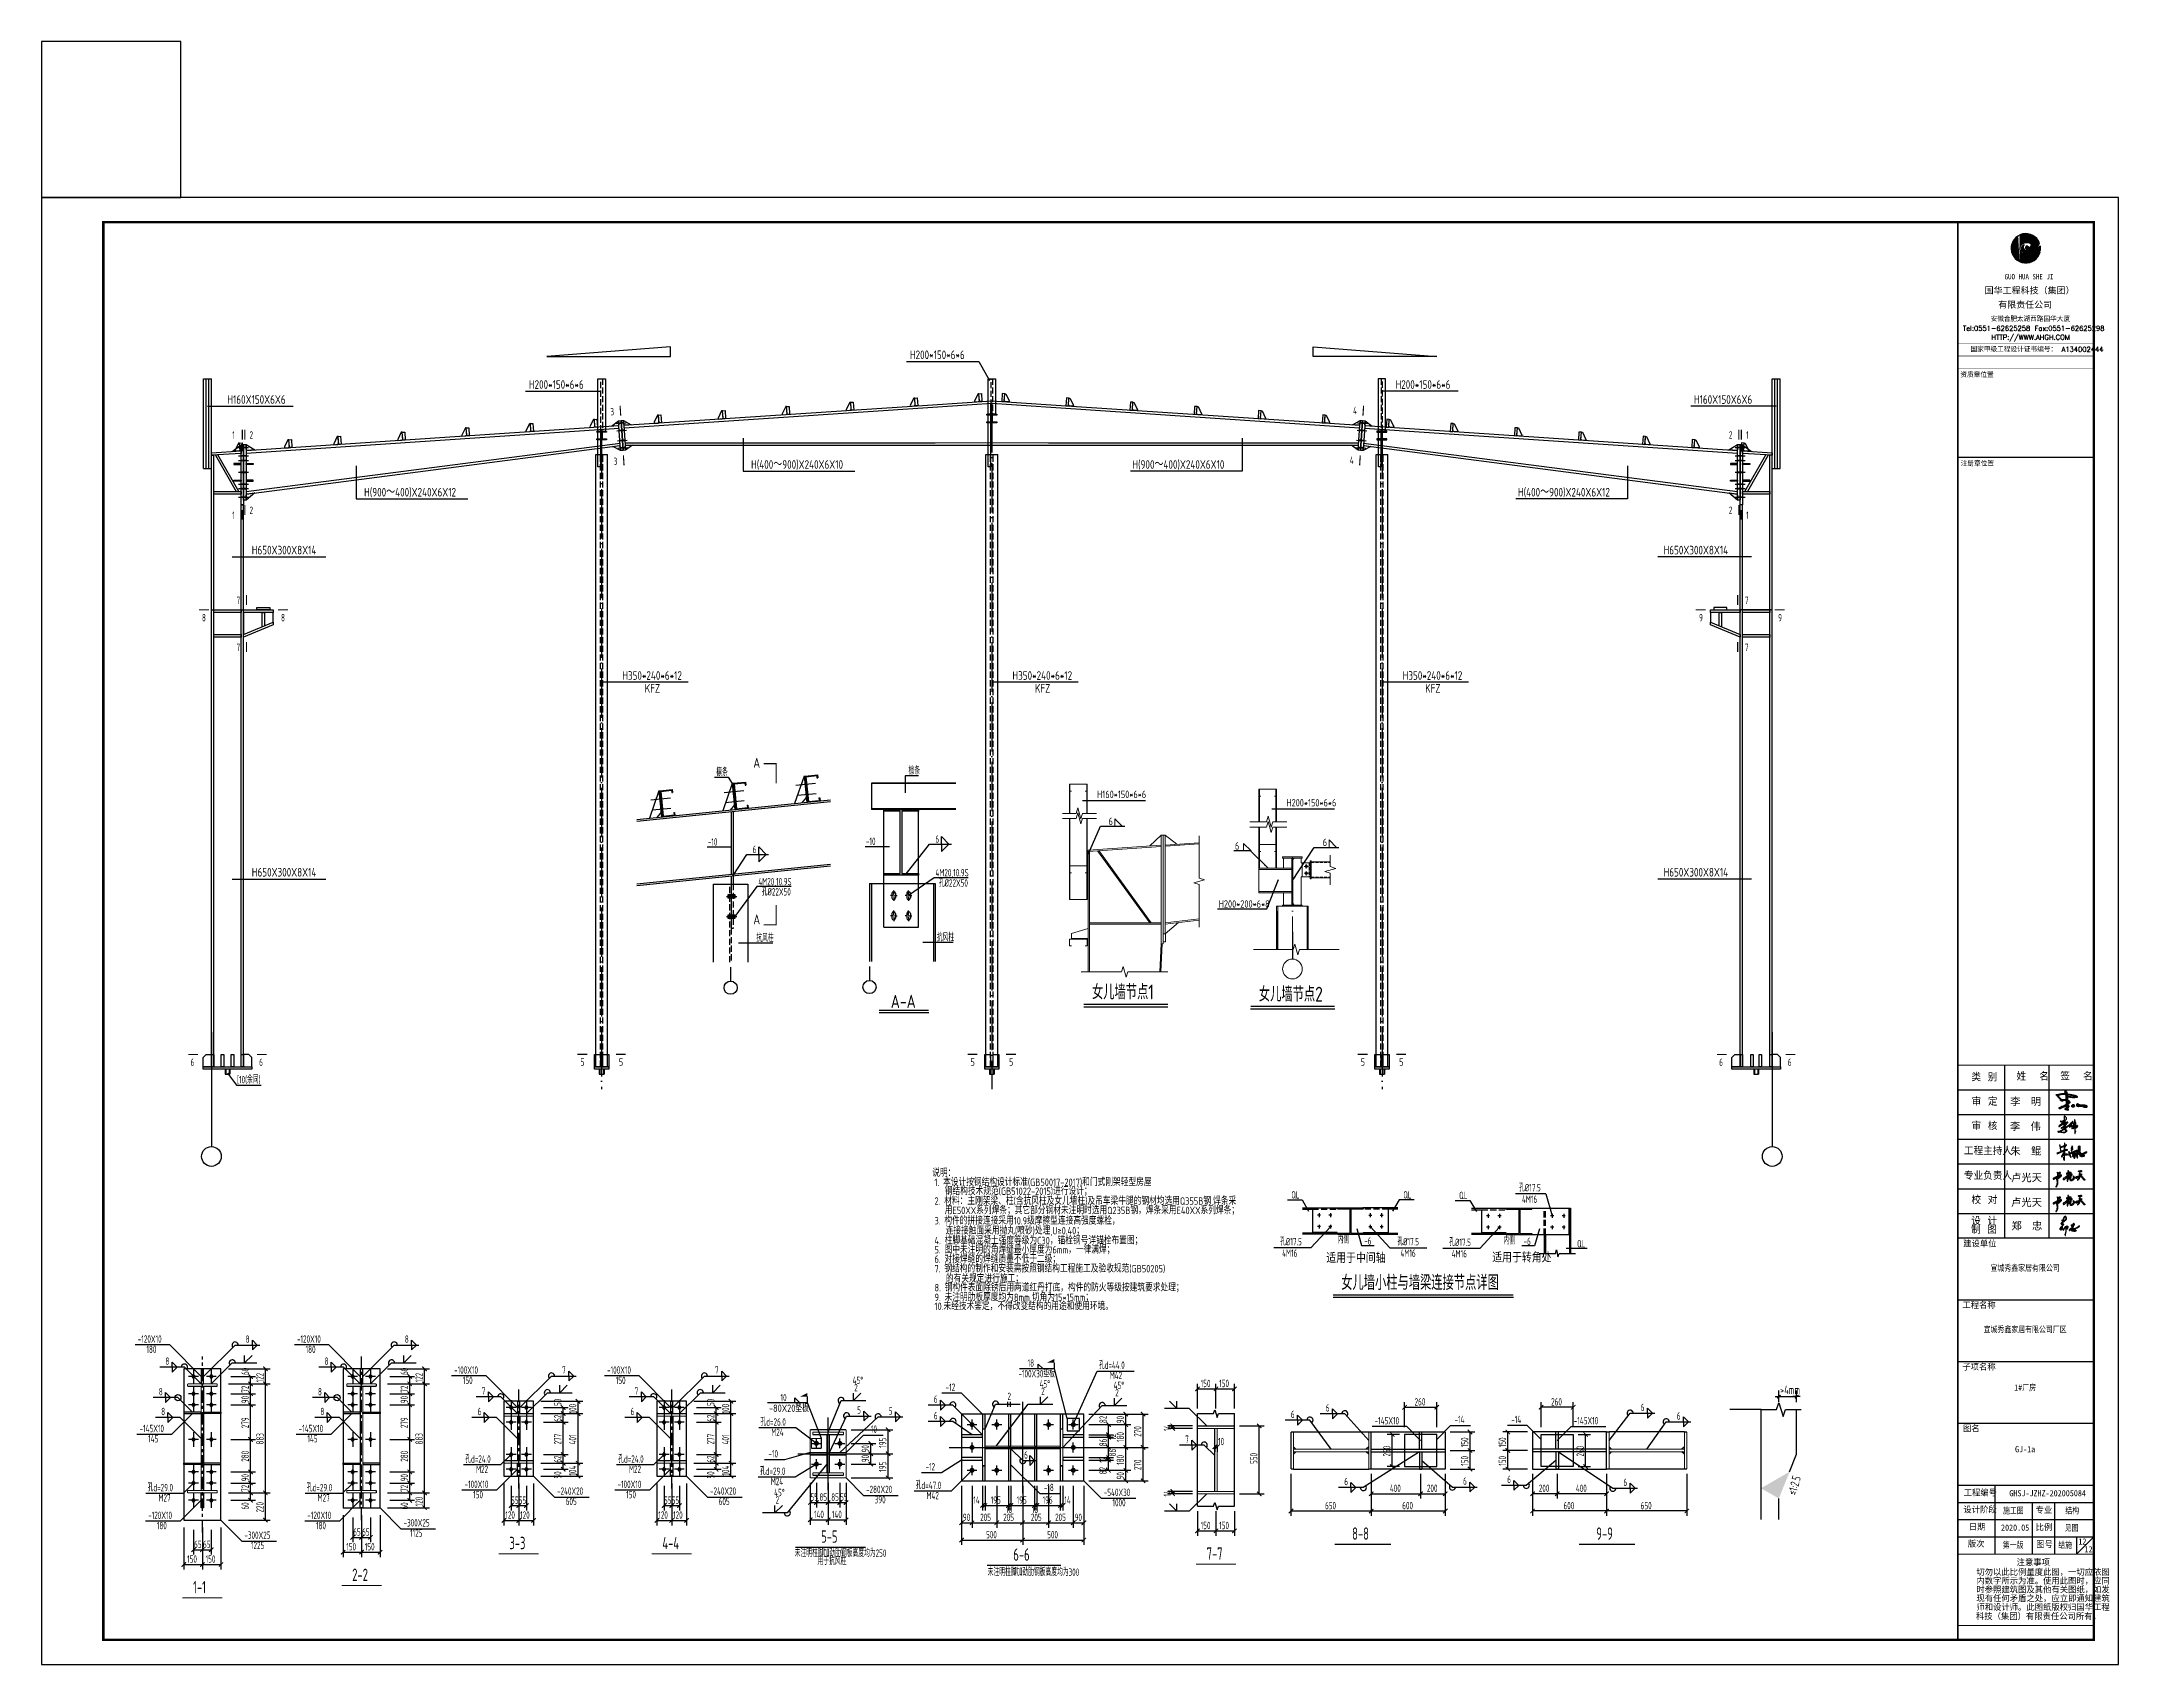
# Model space of a CAD drawing. Extents: x 9539573 to 9710259, y 1656270 to 2510207.
# Drawn here: x 9598809 to 9682909, y 1656270 to 1721983 of the extents above; entities that cross this region are included whole.
import ezdxf
from ezdxf.enums import TextEntityAlignment as Align

# ---------------------------------------------------------------- set-up
doc = ezdxf.new("R2010")
doc.units = 0
doc.header["$LTSCALE"] = 1000
doc.header["$MEASUREMENT"] = 0
for name, pattern in [('30', [0]), ('6', [8.75, 5, -1.25, 1.25, -1.25]), ('CABLIN', [0.35, 0.25, -0.1]), ('CONTINOUS', [0]), ('DASH', [0.35, 0.25, -0.1]), ('DOTE', [2.42, 2, -0.2, 0.02, -0.2])]:
    doc.linetypes.add(name, pattern=pattern)
doc.layers.get('0').update_dxf_attribs({"linetype": 'CONTINUOUS'})
for name, color, linetype in [('10', 7, 'CONTINUOUS'), ('114', 2, 'CONTINUOUS'), ('116', 1, 'CONTINUOUS'), ('12', 142, 'CONTINUOUS'), ('130', 7, 'CONTINUOUS'), ('14', 142, 'CONTINUOUS'), ('20', 2, 'CONTINUOUS'), ('AXIS', 3, 'CONTINUOUS'), ('BOARD1', 2, 'CONTINOUS'), ('BOLT', 3, 'CONTINUOUS'), ('DIM', 3, 'CONTINUOUS'), ('DIM_SYMB', 3, 'CONTINUOUS'), ('DOTE', 8, 'DOTE'), ('killer_tk0.0000', 1, 'CONTINUOUS'), ('killer_tk3.0000', 1, 'CONTINUOUS'), ('PP-PM-TK', 7, 'CONTINUOUS'), ('PUB_DIM', 3, 'CONTINUOUS'), ('PUB_TEXT', 7, 'CONTINUOUS'), ('PUB_TITLE', 4, 'CONTINUOUS'), ('TEXT', 7, 'CONTINUOUS'), ('THIN', 7, 'CONTINUOUS'), ('WELD', 7, 'CONTINUOUS'), ('一般文字', 6, 'CONTINUOUS'), ('墙线__粗线', 7, 'CONTINUOUS'), ('字符串标注', 6, 'CONTINUOUS'), ('尺寸标注', 86, 'CONTINUOUS'), ('柱子', 142, 'CONTINUOUS'), ('标注文字', 3, 'CONTINUOUS'), ('水平支撑', 4, 'CONTINUOUS'), ('焊缝标注', 6, 'CONTINUOUS'), ('签名', 255, 'CONTINUOUS'), ('编号标注', 253, 'CONTINUOUS'), ('螺栓孔标注', 6, 'CONTINUOUS'), ('钢板标注', 6, 'CONTINUOUS'), ('钢结构', 3, 'CONTINUOUS')]:
    doc.layers.add(name, color=color, linetype=linetype)
doc.styles.add('-黑体', font='')
doc.styles.add('_HZTXT', font='atssdeng.shx', dxfattribs={"width": 0.8, "bigfont": 'atssdchn.shx'})
doc.styles.add('hztxt', font='atssdeng.shx', dxfattribs={"width": 0.7, "height": 10, "bigfont": 'atssdchn.shx'})
doc.styles.get("Standard").update_dxf_attribs({"font": 'atssdeng.shx', "bigfont": 'atssdchn.shx'})
doc.styles.add('STYLE1', font='simhei.ttf', dxfattribs={"width": 0.8})
doc.styles.add('TQ', font='txt.shx', dxfattribs={"width": 0.8, "bigfont": 'hztxt.shx'})
doc.styles.add('TSSD_Label', font='Tssdeng.shx', dxfattribs={"width": 0.7, "bigfont": 'hztxt.shx'})
doc.styles.add('TSSD_REIN', font='atssdeng.shx', dxfattribs={"width": 0.7, "bigfont": 'atssdchn.shx'})
doc.styles.add('仿宋', font='', dxfattribs={"width": 0.8})
doc.styles.get('-黑体').set_extended_font_data('SimSun')
doc.styles.get('仿宋').set_extended_font_data('SimSun')
doc.dimstyles.new('TSSD_LEADER_STYLE_200.0', dxfattribs={"dimtxt": 0.18, "dimasz": 200, "dimexe": 0.18, "dimexo": 0.0625, "dimgap": 0.09, "dimtad": 0, "dimtih": 1, "dimtoh": 1, "dimdec": 4, "dimzin": 0, "dimdsep": 46, "dimtxsty": 'Standard', "dimcen": 0.09, "dimadec": 0, "dimazin": 0, "dimtfac": 1, "dimtdec": 4, "dimtofl": 0, "dimtmove": 0, "dimatfit": 3, "dimfxl": 1, "dimtolj": 1, "dimtzin": 0, "dimarcsym": 0})

msp = doc.modelspace()

# ---------------------------------------------------------------- texts
at = {"layer": '10', "style": 'TSSD_REIN', "width": 0.6}
for s, rotation, p in [('3', 3.814413, (9621853.4, 1706844.1)), ('4', 356.18371, (9651911.4, 1706898.4)), ('3', 3.814413, (9621987.4, 1704834.3)), ('4', 356.18371, (9651777.3, 1704888.2))]:
    msp.add_text(s, height=300, rotation=rotation, dxfattribs=at).set_placement(p)
at = {"layer": '10', "style": 'TSSD_REIN'}
for s, height, width, p in [('1', 300, 0.6, (9606531.5, 1705902.2)), ('2', 300, 0.6, (9607231.5, 1705902.2)), ('2', 300, 0.6, (9667131.5, 1705902.2)), ('1', 300, 0.6, (9667831.5, 1705902.2)), ('2', 300, 0.6, (9607231.5, 1702854)), ('2', 300, 0.6, (9667131.5, 1702854)), ('1', 300, 0.6, (9606531.5, 1702654)), ('1', 300, 0.6, (9667831.5, 1702654)), ('7', 300, 0.6, (9606703.3, 1699204.9)), ('7', 300, 0.6, (9667781.5, 1699204.9)), ('8', 300, 0.6, (9605307.8, 1698504.9)), ('8', 300, 0.6, (9608507.8, 1698504.9)), ('9', 300, 0.6, (9665929.1, 1698504.9)), ('9', 300, 0.6, (9669129.1, 1698504.9)), ('7', 300, 0.6, (9606703.3, 1697304.8)), ('7', 300, 0.6, (9667781.5, 1697304.8)), ('6', 300, 0.6, (9604841.5, 1680504.9)), ('6', 300, 0.6, (9607621.5, 1680504.9)), ('5', 300, 0.7, (9620624.5, 1680510.8)), ('5', 300, 0.7, (9622183.8, 1680510.8)), ('5', 300, 0.7, (9636424.5, 1680510.8)), ('5', 300, 0.7, (9637983.8, 1680510.8)), ('5', 300, 0.7, (9652224.5, 1680510.8)), ('5', 300, 0.7, (9653783.8, 1680510.8)), ('6', 300, 0.6, (9666741.5, 1680504.9)), ('6', 300, 0.6, (9669521.5, 1680504.9)), ('5-5', 500, 0.65, (9630377.9, 1661197.6))]:
    msp.add_text(s, height=height, dxfattribs=dict(at, width=width)).set_placement(p)
at = {"layer": '10', "ltscale": 0.1, "style": 'TSSD_REIN', "width": 0.65}
for s, p in [('8-8', (9651879.1, 1661319.6)), ('9-9', (9661766.5, 1661319.6)), ('3-3', (9617755.4, 1660936.6)), ('4-4', (9623949, 1660936.6)), ('7-7', (9645986.5, 1660513.3)), ('2-2', (9611390.1, 1659651.6)), ('6-6', (9638160, 1660469.9)), ('1-1', (9604945.4, 1659151.6))]:
    msp.add_text(s, height=500, dxfattribs=at).set_placement(p)
at = {"layer": '130', "style": 'TSSD_REIN', "width": 0.8}
for s, p in [('说明：', (9634875.9, 1676018.4, 133.3)), ('1. 本设计按钢结构设计标准(GB50017-2017)和门式刚架轻型房屋', (9634966.1, 1675645.4, 133.3)), ('钢结构技术规范(GB51022-2015)进行设计；', (9635382.8, 1675283.2, 133.3)), ('2. 材料：主刚架梁、柱(含抗风柱及女儿墙柱)及吊车梁牛腿的钢材均选用Q355B钢,焊条采', (9634968.4, 1674884.5, 133.3)), ('用E50XX系列焊条；其它部分钢材未注明时选用Q235B钢，焊条采用E40XX系列焊条；', (9635382.8, 1674503.7, 133.3)), ('3. 构件的拼接连接采用10.9级摩擦型连接高强度螺栓，', (9634968.4, 1674084.3, 133.3)), ('4. 柱脚基础混凝土强度等级为C30，锚栓钢号详锚栓布置图；', (9634968.4, 1673284.5, 133.3)), ('连接接触面采用抛丸(喷砂)处理,U≥0.40；', (9635417.1, 1673683.1, 133.3)), ('5. 图中未注明的角焊缝最小厚度为6mm，一律满焊；', (9634968.4, 1672911.1, 133.3)), ('6. 对接焊缝的焊缝质量不低于二级；', (9634968.4, 1672533.2, 133.3)), ('7. 钢结构的制作和安装需按照钢结构工程施工及验收规范(GB50205)', (9634968.4, 1672145.4, 133.3)), ('的有关规定进行施工；', (9635430.1, 1671740.4, 133.3)), ('9. 未注明肋板厚度均为8mm,切角为15*15mm；', (9634968.4, 1670985.9, 133.3)), ('8. 钢构件表面除锈后用两道红丹打底，构件的防火等级按建筑要求处理；', (9634968.4, 1671377.7, 133.3)), ('10.未经技术鉴定，不得改变结构的用途和使用环境。', (9634968.4, 1670623.4, 133.3))]:
    msp.add_text(s, height=300, dxfattribs=at).set_placement(p)
at = {"layer": 'PUB_TEXT', "style": 'TSSD_REIN', "width": 0.8}
for s, p in [('适用于中间轴', (9650832.8, 1672527.5, 4.6)), ('适用于转角处', (9657550.5, 1672546.4, -146662.1))]:
    msp.add_text(s, height=400, dxfattribs=at).set_placement(p)
at = {"layer": 'PUB_TITLE', "color": 6, "style": '仿宋', "width": 0.8}
msp.add_text('GJ-1a', height=250, dxfattribs=at).set_placement((9679130.2, 1664861.8), align=Align.CENTER)
msp.add_text('12', height=250, dxfattribs=at).set_placement((9681285.1, 1661126.4))
at = {"layer": 'TEXT', "style": 'TSSD_Label', "width": 0.7}
for s, p in [('H160*150*6*6', (9641551.2, 1691350.9, 702)), ('H200*150*6*6', (9649216.5, 1691010.9, 702)), ('6', (9642014.9, 1690260.1)), ('6', (9650688.6, 1689405.9)), ('6', (9647134.2, 1689263.6)), ('H200*200*6*8', (9646475.9, 1686913.5))]:
    msp.add_text(s, height=300, dxfattribs=at).set_placement(p)
at = {"layer": '一般文字', "color": 6, "linetype": 'Continuous', "lineweight": -3, "style": 'hztxt', "width": 0.8}
for p in [(9627906.6, 1692460.2, -200), (9627906.6, 1686121.1, -200)]:
    msp.add_text('A', height=400, dxfattribs=at).set_placement(p, align=Align.BOTTOM_RIGHT)
at = {"layer": '一般文字', "color": 7, "style": 'TSSD_REIN', "width": 0.8}
for s, p in [('女儿墙节点1', (9641344.3, 1683199.2, 230993.1)), ('女儿墙节点2', (9648100.9, 1683110.7, 230993.1)), ('女儿墙小柱与墙梁连接节点详图', (9651436.3, 1671432.2))]:
    msp.add_text(s, height=600, dxfattribs=at).set_placement(p)
at = {"layer": '一般文字', "color": 2, "style": '_HZTXT', "width": 0.8}
msp.add_text('A-A', height=533.33, dxfattribs=at).set_placement((9633198.4, 1682851.8, -200))
at = {"layer": '字符串标注', "style": 'TSSD_REIN', "width": 0.6}
msp.add_text('[10(余同)', height=300, dxfattribs=at).set_placement((9606724.8, 1679801.4))
at = {"layer": '尺寸标注', "style": 'TSSD_REIN', "width": 0.6}
for s, p in [('60', (9607203.4, 1667992.4)), ('122', (9607803.4, 1667691.1)), ('60', (9613648.1, 1667992.4)), ('122', (9614248.1, 1667691.1)), ('72', (9607203.4, 1667273.6)), ('90', (9607203.4, 1666848.6)), ('72', (9613648.1, 1667273.6)), ('90', (9613648.1, 1666848.6)), ('50', (9619863.4, 1666737.4)), ('50', (9626057, 1666737.4)), ('279', (9607203.4, 1665836.1)), ('279', (9613648.1, 1665836.1)), ('62', (9619863.4, 1666093.6)), ('100', (9620463.4, 1666431.1)), ('62', (9626057, 1666093.6)), ('100', (9626657, 1666431.1)), ('82', (9641943, 1666043.6)), ('90', (9642643, 1666037.4)), ('883', (9607803.4, 1665178.6)), ('883', (9614248.1, 1665178.6)), ('277', (9619863.4, 1665178.6)), ('401', (9620463.4, 1665178.6)), ('277', (9626057, 1665178.6)), ('401', (9626657, 1665178.6)), ('195', (9633017.1, 1665043.9)), ('86', (9641943, 1665106.1)), ('12', (9642318, 1665362.4)), ('180', (9642643, 1665274.9)), ('270', (9643343, 1665487.4)), ('14', (9644544.5, 1665720.3)), ('150', (9656582.1, 1665064.1)), ('150', (9658113, 1665064.1)), ('280', (9607203.4, 1664478.6)), ('280', (9613648.1, 1664478.6)), ('62', (9619863.4, 1664438.6)), ('62', (9626057, 1664438.6)), ('90', (9632317.1, 1664853.9)), ('90', (9632317.1, 1664458.8)), ('195', (9633017.1, 1664068.9)), ('12', (9641943, 1664437.4)), ('86', (9642318, 1664693.6)), ('180', (9642643, 1664349.9)), ('270', (9643343, 1664137.4)), ('550', (9648044.5, 1664388.4)), ('260', (9653432.1, 1664689.1)), ('150', (9656582.1, 1664314.1)), ('150', (9658113, 1664314.1)), ('260', (9661263, 1664689.1)), ('90', (9607203.4, 1663683.6)), ('90', (9613648.1, 1663683.6)), ('50', (9619863.4, 1663794.9)), ('104', (9620463.4, 1663916.1)), ('50', (9626057, 1663794.9)), ('104', (9626657, 1663916.1)), ('82', (9641943, 1663972.9)), ('90', (9642643, 1663762.4)), ('72', (9607203.4, 1663258.6)), ('60', (9607203.4, 1662539.9)), ('220', (9607803.4, 1662421.1)), ('72', (9613648.1, 1663258.6)), ('60', (9613648.1, 1662539.9)), ('120', (9614248.1, 1662671.1)), ('14', (9644544.5, 1663070.3))]:
    msp.add_text(s, height=300, rotation=90, dxfattribs=at).set_placement(p)
for s, p in [('150', (9645744.5, 1667497.8)), ('150', (9646494.5, 1667497.8)), ('260', (9654407.1, 1666754.1)), ('260', (9659938, 1666754.1)), ('10', (9646450.3, 1665147.8)), ('400', (9653407.1, 1663254.1)), ('200', (9654907.1, 1663254.1)), ('200', (9659438, 1663254.1)), ('400', (9660938, 1663254.1)), ('55', (9617820.9, 1662771.1)), ('55', (9618130.9, 1662771.1)), ('55', (9624014.5, 1662771.1)), ('55', (9624324.5, 1662771.1)), ('55', (9629947.1, 1662896.4)), ('85', (9630308.1, 1662896.4)), ('85', (9630786.6, 1662896.4)), ('55', (9631145.8, 1662896.4)), ('14', (9636536.8, 1662777.4)), ('195', (9637243, 1662777.4)), ('18', (9637855.5, 1662402.4)), ('195', (9638293, 1662777.4)), ('18', (9638905.5, 1662402.4)), ('196', (9639343, 1662777.4)), ('14', (9640224.3, 1662777.4)), ('650', (9650782.1, 1662554.1)), ('600', (9653907.1, 1662554.1)), ('600', (9660438, 1662554.1)), ('650', (9663563, 1662554.1)), ('120', (9617588.4, 1662171.1)), ('120', (9618188.4, 1662171.1)), ('120', (9623782, 1662171.1)), ('120', (9624382, 1662171.1)), ('140', (9630086.7, 1662196.4)), ('140', (9630811.7, 1662196.4)), ('90', (9636118, 1662077.4)), ('205', (9636819.1, 1662077.4)), ('205', (9637751.1, 1662077.4)), ('205', (9638870.8, 1662077.4)), ('205', (9639851.2, 1662077.4)), ('90', (9640643, 1662077.4)), ('150', (9645744.5, 1661747.8)), ('150', (9646494.5, 1661747.8)), ('65', (9604985.9, 1660986.1)), ('65', (9605345.9, 1660986.1)), ('150', (9611148.1, 1660886.1)), ('65', (9611430.6, 1661486.1)), ('65', (9611790.6, 1661486.1)), ('150', (9611898.1, 1660886.1)), ('500', (9637055.5, 1661377.4)), ('500', (9639530.5, 1661377.4)), ('150', (9604703.4, 1660386.1)), ('150', (9605453.4, 1660386.1))]:
    msp.add_text(s, height=300, dxfattribs=at).set_placement(p)
at = {"layer": '标注文字', "linetype": 'ByBlock', "style": 'TSSD_REIN', "width": 0.8}
for s, p in [('H200*150*6*6', (9633970.1, 1709123.7, 502)), ('H200*150*6*6', (9618541.1, 1707920.2, 502)), ('H200*150*6*6', (9653636.3, 1707920.2, 502)), ('H160X150X6X6', (9606331.5, 1707313.1, 702)), ('H160X150X6X6', (9665716.7, 1707313.1, 702)), ('H(400～900)X240X6X10', (9627541.6, 1704681.9, 702)), ('H(900～400)X240X6X10', (9642982.3, 1704681.9, 702)), ('H(900～400)X240X6X12', (9611871.2, 1703559.6, 702)), ('H(400～900)X240X6X12', (9658593.9, 1703559.6, 702)), ('H650X300X8X14', (9607322.9, 1701215.8, 702)), ('H650X300X8X14', (9664488.4, 1701215.8, 702)), ('H350*240*6*12', (9622324.4, 1696138, 102)), ('H350*240*6*12', (9638124.4, 1696138, 102)), ('H350*240*6*12', (9653924.4, 1696138, 102)), ('KFZ', (9623235.7, 1695618, 102)), ('KFZ', (9639035.7, 1695618, 102)), ('KFZ', (9654835.7, 1695618, 102)), ('H650X300X8X14', (9607322.9, 1688171.7, 702)), ('H650X300X8X14', (9664488.4, 1688171.7, 702))]:
    msp.add_text(s, height=350, dxfattribs=at).set_placement(p)
at = {"layer": '焊缝标注', "style": 'TSSD_REIN', "width": 0.6}
for s, p in [('8', (9607076.7, 1669293.4)), ('8', (9613521.4, 1669293.4)), ('8', (9603825.3, 1668400.8)), ('8', (9610270.1, 1668400.8)), ('18', (9638738.5, 1668325.6)), ('7', (9619886.7, 1668038.4)), ('7', (9626080.3, 1668038.4)), ('45°', (9631653.8, 1667625.8)), ('45°', (9639223.9, 1667480.8)), ('45°', (9642222.8, 1667422)), ('8', (9603560.1, 1667165.8)), ('8', (9610004.9, 1667165.8)), ('7', (9616635.4, 1667195.8)), ('7', (9622829, 1667195.8)), ('10', (9628732.9, 1666928.2)), ('2', (9631716.3, 1667325.8)), ('6', (9634942.4, 1666863.4)), ('2', (9637922.3, 1666975.2)), ('2', (9639286.4, 1667180.8)), ('2', (9642285.3, 1667122)), ('8', (9603655.8, 1666363.2)), ('8', (9610100.6, 1666363.2)), ('6', (9616465.9, 1666363.2)), ('6', (9622659.5, 1666363.2)), ('5', (9631837.6, 1666420.1)), ('5', (9633114.5, 1666384.9)), ('6', (9634943.5, 1666197.2)), ('6', (9649399.6, 1666248.8)), ('6', (9650812.7, 1666510.2)), ('6', (9663565.6, 1666531.1)), ('6', (9665027.7, 1666182.9)), ('7', (9645120.8, 1665242.6)), ('6', (9638597.5, 1664603.2)), ('6', (9651560.1, 1663528.2)), ('6', (9656370.8, 1663545.3)), ('6', (9658159.8, 1663612.6)), ('6', (9662864.4, 1663496.9)), ('45°', (9628474.9, 1663082.7)), ('2', (9628537.4, 1662782.7))]:
    msp.add_text(s, height=300, dxfattribs=at).set_placement(p)
at = {"layer": '螺栓孔标注', "color": 0, "style": '_HZTXT', "width": 0.6}
for s, p in [('檩条', (9626128.6, 1692245.8, -200)), ('檩条', (9633915.6, 1692308.3, -200)), ('-10', (9625788.5, 1689424.2, -200)), ('-10', (9632191.8, 1689449.8, -200)), ('4M20,10.9S', (9627836.7, 1687819.1, -200)), ('4M20,10.9S', (9627836.7, 1687819.1, -200)), ('4M20,10.9S', (9635008.3, 1688178.3, -200)), ('4M20,10.9S', (9635008.3, 1688178.3, -200)), ('孔%%C22X50', (9635139.6, 1687764.6, -200)), ('孔%%C22X50', (9627968, 1687405.4, -200)), ('抗风柱', (9627753.7, 1685530.1, -200)), ('抗风柱', (9635060.1, 1685555.7, -200)), ('QL', (9649416.5, 1675136.1, 4.6)), ('QL', (9653952.1, 1675136.1, 4.6)), ('QL', (9656212.5, 1675112.8, -146662.1)), ('孔%%C17.5', (9658637.7, 1675424.5, -146662.1)), ('4M16', (9658756.9, 1674959.6, -146662.1)), ('内侧', (9651294.5, 1673319, 4.6)), ('内侧', (9658006, 1673280.5, -146662.1)), ('孔%%C17.5', (9648964, 1673240, 4.6)), ('4M16', (9649045.5, 1672775.1, 4.6)), ('-6', (9652366.6, 1673266.5, 4.6)), ('孔%%C17.5', (9653708.1, 1673240, 4.6)), ('4M16', (9653837, 1672775.1, 4.6)), ('孔%%C17.5', (9655809.6, 1673216.8, -146662.1)), ('4M16', (9655910.6, 1672751.9, -146662.1)), ('-6', (9658820, 1673254.4, 4.6)), ('QL', (9660990.2, 1673153.9, -146662.1))]:
    msp.add_text(s, height=300, dxfattribs=at).set_placement(p)
for p in [(9635154.5, 1689538.5, -200), (9627752.2, 1689120.8, -200)]:
    msp.add_text('6', height=300, dxfattribs=at).set_placement(p, align=Align.RIGHT)
at = {"layer": '螺栓孔标注', "style": 'TSSD_REIN', "width": 0.6}
for s, height, p in [('孔d=44.0', 300, (9641624.7, 1668239.6)), ('M42', 300, (9642062.2, 1667824.6)), ('>4mm', 350, (9669210.5, 1667212.7)), ('孔d=26.0', 300, (9627921.1, 1665938.7)), ('M24', 300, (9628358.6, 1665523.7)), ('孔d=24.0', 300, (9615965.8, 1664437.7)), ('孔d=24.0', 300, (9622159.4, 1664437.7)), ('孔d=29.0', 300, (9603105.7, 1663282.7)), ('孔d=29.0', 300, (9609550.5, 1663282.7)), ('M22', 300, (9616403.3, 1664022.7)), ('M22', 300, (9622596.9, 1664022.7)), ('孔d=29.0', 300, (9627899.9, 1663944.7)), ('M24', 300, (9628337.4, 1663529.7)), ('孔d=47.0', 300, (9634205.3, 1663375.5)), ('M27', 300, (9603543.2, 1662867.7)), ('M27', 300, (9609988, 1662867.7)), ('M42', 300, (9634642.8, 1662960.5))]:
    msp.add_text(s, height=height, dxfattribs=at).set_placement(p)
at = {"layer": '螺栓孔标注', "color": 5, "style": 'TSSD_REIN'}
for s, width, p in [('-100X30垫板', 0.6, (9638366.9, 1667895.4)), ('-80X20垫板', 0.7, (9628267, 1666494.8)), ('未注明柱脚加劲肋钢板高度均为250', 0.6, (9629307.2, 1660626.8)), ('用于抗风柱', 0.6, (9630230.3, 1660302.8)), ('未注明柱脚加劲肋钢板高度均为300', 0.6, (9637121.1, 1659857.8))]:
    msp.add_text(s, height=300, dxfattribs=dict(at, width=width)).set_placement(p)
at = {"layer": '螺栓孔标注', "style": 'TSSD_REIN', "width": 0.6}
msp.add_text('≤1:2.5', height=350, rotation=75, dxfattribs=at).set_placement((9669854, 1663098.6, 1860))
at = {"layer": '钢板标注', "style": 'TSSD_REIN', "width": 0.6}
for s, p in [('-120X10', (9602707.1, 1669295.4)), ('-120X10', (9609151.9, 1669295.4)), ('180', (9603057.1, 1668880.4)), ('180', (9609501.9, 1668880.4)), ('-100X10', (9615517.2, 1668040.4)), ('150', (9615867.2, 1667625.4)), ('-100X10', (9621710.8, 1668040.4)), ('150', (9622060.8, 1667625.4)), ('-12', (9635420.5, 1667346.9)), ('-145X10', (9652792.1, 1665990.5)), ('-14', (9656023, 1666039.6)), ('-14', (9658323, 1666040.5)), ('-145X10', (9660853.9, 1665989.6)), ('-145X10', (9602778.1, 1665674.3)), ('145', (9603128.1, 1665259.3)), ('-145X10', (9609222.9, 1665674.3)), ('145', (9609572.9, 1665259.3)), ('-10', (9632249.5, 1665648.3)), ('-10', (9628243.8, 1664650.4)), ('-12', (9634602.4, 1664123.9)), ('-100X10', (9615938.2, 1663414.3)), ('-100X10', (9622131.8, 1663414.3)), ('-280X20', (9632197.3, 1663207.4)), ('-18', (9639393.3, 1663287.2)), ('150', (9616288.2, 1662999.3)), ('-240X20', (9619684.6, 1663140.2)), ('605', (9620034.6, 1662725.2)), ('150', (9622481.8, 1662999.3)), ('-240X20', (9625878.2, 1663140.2)), ('605', (9626228.2, 1662725.2)), ('390', (9632547.3, 1662792.4)), ('-540X30', (9641823.2, 1663088.3)), ('1000', (9642173.2, 1662673.3)), ('-120X10', (9603128.1, 1662159.3)), ('180', (9603478.1, 1661744.3)), ('-120X10', (9609572.9, 1662159.3)), ('180', (9609922.9, 1661744.3)), ('-300X25', (9613469.3, 1661855.2)), ('-300X25', (9607024.5, 1661355.2)), ('1225', (9607287, 1660940.2)), ('1125', (9613731.8, 1661440.2))]:
    msp.add_text(s, height=300, dxfattribs=at).set_placement(p)

# ---------------------------------------------------------------- blocks, each defined once
blk = doc.blocks.new('_WELD004')
at = {"color": 0, "linetype": 'ByBlock', "lineweight": 15}
for p, q in [((0, 1), (1, 0)), ((0, 0), (0, 1))]:
    blk.add_line(p, q, dxfattribs=at)
blk = doc.blocks.new('*U22')
at = {"layer": 'PP-PM-TK', "color": 1}
for points in [[(-734, 26), (-725, -117), (-725, 92)], [(-725, 92), (-715, -155), (-715, 168)], [(-725, -117), (-725, 92), (-715, -155)], [(-715, 168), (-689, -255), (-689, 245)], [(-715, -155), (-715, 168), (-689, -255)], [(-689, 245), (-669, -296), (-669, 303)], [(-689, -255), (-689, 245), (-669, -296)], [(-669, 303), (-627, -384), (-627, 377)], [(-669, -296), (-669, 303), (-627, -384)], [(-627, 377), (-598, -422), (-598, 427)], [(-627, -384), (-627, 377), (-598, -422)], [(-598, 427), (-540, -498), (-540, 493)], [(-598, -422), (-598, 427), (-540, -498)], [(-540, 493), (-504, -531), (-504, 535)], [(-540, -498), (-540, 493), (-504, -531)], [(-504, 535), (-434, -593), (-434, 589)], [(-504, -531), (-504, 535), (-434, -593)], [(-434, 589), (-390, -619), (-390, 622)], [(-434, -593), (-434, 589), (-390, -619)], [(-390, 622), (-310, -666), (-310, 662)], [(-390, -619), (-390, 622), (-310, -666)], [(-310, 662), (-302, -669), (-302, 667)], [(-310, -666), (-310, 662), (-302, -669)], [(-302, 667), (-300, 1), (-300, 667)], [(-300, 667), (-299, 9), (-299, 668)], [(-299, 668), (-289, 51), (-289, 673)], [(-289, 673), (-287, 62), (-287, 674)], [(-287, 674), (-274, 89), (-274, 680)], [(-274, 680), (-262, 115), (-262, 686)], [(-262, 686), (-255, 126), (-255, 688)], [(-262, 686), (-262, 115), (-262, 686)], [(-255, 688), (-231, 157), (-231, 695)], [(-231, 695), (-227, 163), (-227, 696)], [(-227, 696), (-222, 168), (-222, 697)], [(-222, 697), (-221, 168), (-221, 697)], [(-222, 3), (-221, -43), (-221, 4)], [(-221, 697), (-215, 174), (-215, 699)], [(-221, 4), (-215, -82), (-215, 32)], [(-221, -43), (-221, 4), (-215, -82)], [(-215, 699), (-211, 177), (-211, 700)], [(-215, 32), (-211, -92), (-211, 48)], [(-215, -82), (-215, 32), (-211, -92)], [(-211, 700), (-202, 186), (-202, 703)], [(-211, 48), (-202, -118), (-202, 68)], [(-211, -92), (-211, 48), (-202, -118)], [(-202, 703), (-199, 188), (-199, 704)], [(-202, 68), (-199, -122), (-199, 73)], [(-202, -118), (-202, 68), (-199, -122)], [(-199, 704), (-185, 201), (-185, 708)], [(-199, 73), (-185, -143), (-185, 93)], [(-199, -122), (-199, 73), (-185, -143)], [(-185, 708), (-183, 203), (-183, 708)], [(-185, 93), (-183, -145), (-183, 96)], [(-185, -143), (-185, 93), (-183, -145)], [(-183, 708), (-179, 206), (-179, 709)], [(-183, 96), (-179, -149), (-179, 100)], [(-183, -145), (-183, 96), (-179, -149)], [(-179, 709), (-176, 208), (-176, 710)], [(-179, 100), (-176, -152), (-176, 103)], [(-179, -149), (-179, 100), (-176, -152)], [(-176, 710), (-175, 208), (-175, 710)], [(-176, 103), (-175, -153), (-175, 104)], [(-176, -152), (-176, 103), (-175, -153)], [(-175, 710), (-163, 216), (-163, 714)], [(-175, 104), (-163, -165), (-163, 116)], [(-175, -153), (-175, 104), (-163, -165)], [(-163, 714), (-142, 228), (-142, 719)], [(-163, 116), (-142, -181), (-142, 137)], [(-163, -165), (-163, 116), (-142, -181)], [(-142, 719), (-124, 239), (-124, 724)], [(-142, 137), (-124, -195), (-124, 151)], [(-142, -181), (-142, 137), (-124, -195)], [(-124, 724), (-123, 240), (-123, 724)], [(-124, 151), (-123, -196), (-123, 152)], [(-124, -195), (-124, 151), (-123, -196)], [(-123, 724), (-122, 240), (-122, 724)], [(-123, 152), (-122, -196), (-122, 153)], [(-123, -196), (-123, 152), (-122, -196)], [(-122, 724), (-114, 243), (-114, 725)], [(-122, 153), (-114, -202), (-114, 157)], [(-122, -196), (-122, 153), (-114, -202)], [(-114, 725), (-112, 244), (-112, 725)], [(-114, 157), (-112, 107), (-112, 158)], [(-114, -202), (-114, 87), (-112, -204)], [(-112, 725), (-112, 244), (-112, 725)], [(-112, 725), (-111, 244), (-111, 725)], [(-112, 158), (-111, 117), (-111, 159)], [(-112, 158), (-112, 108), (-112, 158)], [(-112, -204), (-112, 45), (-112, -204)], [(-112, -204), (-112, 42), (-111, -204)], [(-111, 725), (-110, 245), (-110, 725)], [(-111, 159), (-110, 119), (-110, 159)], [(-111, -204), (-111, 38), (-110, -205)], [(-110, 725), (-105, 247), (-105, 725)], [(-110, 159), (-105, 131), (-105, 162)], [(-110, -205), (-110, 34), (-105, -208)], [(-105, 725), (-102, 248), (-102, 726)], [(-105, 162), (-102, 135), (-102, 164)], [(-105, -208), (-105, 12), (-102, -210)], [(-102, 726), (-101, 249), (-101, 726)], [(-102, 164), (-101, 137), (-101, 165)], [(-101, 726), (-95, 251), (-95, 726)], [(-101, 165), (-95, 145), (-95, 166)], [(-95, 726), (-89, 254), (-89, 727)], [(-95, 166), (-89, 151), (-89, 167)], [(-89, 727), (-85, 255), (-85, 727)], [(-85, 727), (-83, 256), (-83, 727)], [(-83, 727), (-79, 257), (-79, 727)], [(-79, 727), (-59, 265), (-59, 729)], [(-59, 729), (-54, 267), (-54, 729)], [(-54, 729), (-45, 270), (-45, 730)], [(-45, 730), (-34, 272), (-34, 731)], [(-34, 731), (-28, 273), (-28, 731)], [(-28, 731), (-19, 276), (-19, 732)], [(-19, 732), (-12, 276), (-12, 732)], [(-12, 732), (-10, 277), (-10, 732)], [(-12, 25), (-10, 11), (-10, 47)], [(-10, 732), (-10, 277), (-10, 732)], [(-10, 732), (-9, 277), (-9, 732)], [(-10, 47), (-9, 4), (-9, 50)], [(-10, 11), (-10, 47), (-10, 10)], [(-10, 47), (-10, 10), (-10, 47)], [(-10, 10), (-10, 47), (-9, 4)], [(-9, 732), (-4, 277), (-4, 733)], [(-9, 50), (-4, -7), (-4, 68)], [(-9, 4), (-9, 50), (-4, -7)], [(-4, 733), (-3, 277), (-3, 733)], [(-4, 68), (-3, -8), (-3, 69)], [(-4, -7), (-4, 68), (-3, -8)], [(-3, 733), (2, 278), (2, 733)], [(-3, 69), (2, -19), (2, 80)], [(-3, -8), (-3, 69), (2, -19)], [(2, 733), (7, 279), (7, 734)], [(2, 80), (7, -24), (7, 87)], [(2, -19), (2, 80), (7, -24)], [(7, 734), (16, 280), (16, 734)], [(7, 87), (16, -35), (16, 98)], [(7, -24), (7, 87), (16, -35)], [(16, 280), (16, 734), (18, 279)], [(16, 734), (18, 279), (18, 734)], [(16, 98), (18, -37), (18, 100)], [(16, -35), (16, 98), (18, -37)], [(18, 279), (18, 734), (21, 279)], [(18, 100), (21, -39), (21, 103)], [(18, -37), (18, 100), (21, -39)], [(21, 279), (21, 734), (28, 279)], [(21, 103), (28, -45), (28, 111)], [(21, -39), (21, 103), (28, -45)], [(28, 279), (28, 733), (30, 279)], [(28, 111), (30, -46), (30, 113)], [(28, -45), (28, 111), (30, -46)], [(30, 279), (30, 733), (40, 278)], [(30, 113), (40, -53), (40, 121)], [(30, -46), (30, 113), (40, -53)], [(40, 278), (40, 732), (44, 278)], [(40, 121), (44, -56), (44, 124)], [(40, -53), (40, 121), (44, -56)], [(44, 278), (44, 731), (58, 277)], [(44, 124), (58, -63), (58, 135)], [(44, -56), (44, 124), (58, -63)], [(58, 277), (58, 730), (69, 276)], [(58, -63), (58, 135), (69, -69)], [(69, 276), (69, 728), (70, 276)], [(69, -69), (69, 126), (70, -69)], [(70, 276), (70, 728), (84, 275)], [(70, -69), (70, 125), (84, -74)], [(84, 275), (84, 726), (85, 275)], [(84, -74), (84, 113), (85, -74)], [(85, 275), (85, 726), (108, 274)], [(85, -74), (85, 112), (108, -81)], [(108, 274), (108, 723), (108, 274)], [(108, 274), (108, 723), (108, 274)], [(108, 274), (108, 723), (109, 274)], [(108, -81), (108, 88), (108, -82)], [(108, -82), (108, 87), (108, -82)], [(108, -82), (108, 87), (109, -82)], [(109, 274), (109, 723), (112, 273)], [(109, -82), (109, 87), (112, -82)], [(112, 273), (112, 723), (135, 270)], [(112, -82), (112, 84), (135, -86)], [(135, 270), (135, 720), (147, 269)], [(135, -86), (135, 66), (147, -88)], [(147, 269), (147, 719), (152, 268)], [(147, -88), (147, 62), (152, -88)], [(152, 268), (152, 718), (152, 268)], [(152, 268), (152, 718), (159, 268)], [(152, -88), (152, 60), (152, -89)], [(152, -89), (152, 60), (159, -89)], [(159, 268), (159, 717), (160, 267)], [(159, -89), (159, 59), (160, -89)], [(160, 267), (160, 717), (164, 267)], [(160, -89), (160, 59), (164, -89)], [(164, 267), (164, 716), (171, 265)], [(164, -89), (164, 59), (171, -89)], [(171, 265), (171, 713), (179, 263)], [(171, 58), (179, -90), (179, 60)], [(171, -89), (171, 58), (179, -90)], [(179, 263), (179, 711), (185, 262)], [(179, 60), (185, -90), (185, 61)], [(179, -90), (179, 60), (185, -90)], [(185, 262), (185, 709), (191, 261)], [(185, 61), (191, -90), (191, 62)], [(191, 261), (191, 707), (207, 254)], [(191, 62), (207, -89), (207, 65)], [(207, 254), (207, 702), (209, 253)], [(207, 65), (209, -89), (209, 66)], [(209, 253), (209, 701), (217, 250)], [(209, 66), (217, -89), (217, 70)], [(217, 250), (217, 698), (225, 244)], [(217, 70), (225, -89), (225, 75)], [(225, 244), (225, 696), (243, 230)], [(225, 75), (243, -87), (243, 86)], [(243, 230), (243, 690), (246, 228)], [(243, 86), (246, -86), (246, 91)], [(246, 228), (246, 689), (248, 227)], [(246, 91), (248, -86), (248, 93)], [(248, 227), (248, 688), (249, 226)], [(248, 93), (249, -86), (249, 94)], [(249, 226), (249, 688), (255, 216)], [(249, 94), (255, -86), (255, 102)], [(255, 216), (255, 686), (266, 199)], [(255, 102), (266, -84), (266, 117)], [(266, 199), (266, 682), (270, 192)], [(266, 117), (270, -84), (270, 133)], [(270, 192), (270, 681), (276, 155)], [(270, 133), (276, -83), (276, 155)], [(569, -14), (588, -190), (588, 2)], [(588, 2), (593, -187), (593, 6)], [(593, 6), (610, -177), (610, 20)], [(610, 20), (616, -173), (616, 25)], [(616, 25), (618, -171), (618, 27)], [(618, 27), (637, -159), (637, 43)], [(637, 43), (643, -155), (643, 48)], [(643, 48), (653, -148), (653, 57)], [(653, 57), (662, -142), (662, 66)], [(662, 66), (664, -140), (664, 68)], [(664, 68), (683, -126), (683, 86)], [(683, 86), (711, -105), (711, 112)], [(711, 112), (724, -95), (724, 124)], [(-302, -669), (-302, -30), (-300, -669)], [(-300, -669), (-300, -43), (-299, -670)], [(-299, -670), (-299, -61), (-289, -673)], [(-289, -673), (-289, -97), (-287, -674)], [(-287, -674), (-287, -102), (-274, -679)], [(-274, -679), (-274, -130), (-262, -683)], [(-262, -683), (-262, -150), (-262, -683)], [(-262, -683), (-262, -150), (-255, -686)], [(-255, -686), (-255, -162), (-231, -694)], [(-231, -694), (-231, -192), (-227, -695)], [(-227, -695), (-227, -195), (-222, -697)], [(-222, -697), (-222, -201), (-221, -697)], [(-221, -697), (-221, -201), (-215, -699)], [(-215, -699), (-215, -207), (-211, -701)], [(-211, -701), (-211, -210), (-202, -704)], [(-202, -704), (-202, -219), (-199, -705)], [(-199, -705), (-199, -222), (-185, -710)], [(-185, -710), (-185, -235), (-183, -711)], [(-183, -711), (-183, -237), (-179, -712)], [(-179, -712), (-179, -241), (-176, -713)], [(-176, -713), (-176, -244), (-175, -713)], [(-175, -713), (-175, -244), (-163, -715)], [(-163, -715), (-163, -252), (-142, -718)], [(-142, -718), (-142, -265), (-124, -721)], [(-124, -721), (-124, -276), (-123, -721)], [(-123, -721), (-123, -277), (-122, -721)], [(-122, -721), (-122, -277), (-114, -722)], [(-114, -722), (-114, -282), (-112, -723)], [(-112, -723), (-112, -284), (-112, -723)], [(-112, -723), (-112, -284), (-111, -723)], [(-111, -723), (-111, -284), (-110, -723)], [(-110, -723), (-110, -285), (-105, -724)], [(-105, -724), (-105, -287), (-102, -724)], [(-102, -210), (-102, -2), (-101, -212)], [(-102, -724), (-102, -288), (-101, -724)], [(-101, -212), (-101, -5), (-95, -215)], [(-101, -724), (-101, -289), (-95, -725)], [(-95, -215), (-95, -17), (-89, -219)], [(-95, -725), (-95, -291), (-89, -726)], [(-89, -219), (-89, -28), (-85, -222)], [(-89, -726), (-89, -294), (-85, -727)], [(-85, -222), (-85, -35), (-83, -223)], [(-85, -727), (-85, -295), (-83, -727)], [(-83, -223), (-83, -39), (-79, -226)], [(-83, -727), (-83, -296), (-79, -727)], [(-79, -226), (-79, -46), (-59, -239)], [(-79, -727), (-79, -298), (-59, -730)], [(-59, -239), (-59, -68), (-54, -241)], [(-59, -730), (-59, -306), (-54, -731)], [(-54, -241), (-54, -73), (-45, -246)], [(-54, -731), (-54, -308), (-45, -732)], [(-45, -246), (-45, -83), (-34, -252)], [(-45, -732), (-45, -312), (-34, -734)], [(-34, -252), (-34, -91), (-28, -254)], [(-28, -254), (-28, -95), (-19, -259)], [(-19, -259), (-19, -101), (-12, -263)], [(-12, -263), (-12, -106), (-10, -264)], [(-10, -264), (-10, -108), (-10, -264)], [(-10, -264), (-10, -108), (-9, -264)], [(-9, -264), (-9, -108), (-4, -267)], [(-4, -267), (-4, -111), (-3, -267)], [(-3, -267), (-3, -111), (2, -269)], [(2, -269), (2, -114), (7, -270)], [(7, -270), (7, -116), (16, -273)], [(16, -273), (16, -121), (18, -274)], [(18, -274), (18, -122), (21, -274)], [(21, -274), (21, -123), (28, -277)], [(28, -277), (28, -127), (30, -277)], [(30, -277), (30, -128), (40, -280)], [(40, -280), (40, -131), (44, -281)], [(44, -281), (44, -133), (58, -283)], [(58, -283), (58, -137), (69, -285)], [(69, -285), (69, -141), (70, -285)], [(70, -285), (70, -141), (84, -288)], [(84, -288), (84, -144), (85, -288)], [(85, -288), (85, -144), (108, -289)], [(108, -289), (108, -149), (108, -289)], [(108, -289), (108, -149), (108, -289)], [(108, -289), (108, -149), (109, -289)], [(109, -289), (109, -150), (112, -289)], [(112, -289), (112, -150), (135, -291)], [(135, -291), (135, -153), (147, -291)], [(147, -291), (147, -154), (152, -291)], [(152, -291), (152, -155), (152, -291)], [(152, -291), (152, -155), (159, -292)], [(152, -344), (152, -716), (152, -344)], [(152, -344), (159, -714), (159, -344)], [(159, -292), (159, -155), (160, -292)], [(159, -344), (160, -714), (160, -344)], [(160, -292), (160, -156), (164, -292)], [(160, -344), (164, -713), (164, -344)], [(164, -292), (164, -156), (171, -292)], [(164, -344), (171, -711), (171, -344)], [(171, -292), (171, -156), (179, -293)], [(171, -344), (179, -709), (179, -343)], [(179, -343), (185, -707), (185, -343)], [(185, -343), (191, -706), (191, -343)], [(191, -343), (207, -702), (207, -342)], [(207, -156), (209, -291), (209, -156)], [(207, -342), (209, -701), (209, -342)], [(209, -156), (217, -291), (217, -155)], [(209, -342), (217, -699), (217, -342)], [(217, -155), (225, -290), (225, -155)], [(217, -342), (225, -697), (225, -341)], [(225, -155), (243, -289), (243, -153)], [(225, -341), (243, -693), (243, -340)], [(243, -153), (246, -289), (246, -153)], [(243, -340), (246, -692), (246, -340)], [(246, -153), (248, -289), (248, -153)], [(246, -340), (248, -692), (248, -340)], [(248, -153), (249, -289), (249, -153)], [(248, -340), (249, -691), (249, -340)], [(249, -153), (255, -289), (255, -152)], [(249, -340), (255, -688), (255, -339)], [(255, -152), (266, -288), (266, -150)], [(255, -339), (266, -683), (266, -338)], [(266, -150), (270, -288), (270, -150)], [(266, -338), (270, -681), (270, -338)], [(270, -150), (276, -288), (276, -149)], [(270, -338), (276, -678), (276, -337)], [(276, -149), (283, -287), (283, -147)], [(276, -337), (283, -675), (283, -337)], [(283, -147), (296, -287), (296, -145)], [(283, -337), (296, -669), (296, -335)], [(296, -145), (302, -286), (302, -144)], [(296, -335), (302, -666), (302, -335)], [(302, -144), (307, -286), (307, -143)], [(302, -335), (307, -664), (307, -334)], [(307, -143), (311, -285), (311, -142)], [(307, -334), (311, -662), (311, -334)], [(311, -142), (341, -281), (341, -133)], [(311, -334), (341, -648), (341, -328)], [(341, -133), (369, -276), (369, -125)], [(341, -328), (369, -634), (369, -323)], [(369, -125), (375, -275), (375, -123)], [(369, -323), (375, -631), (375, -322)], [(375, -123), (377, -275), (377, -123)], [(375, -322), (377, -631), (377, -322)], [(377, -123), (383, -273), (383, -121)], [(377, -322), (383, -626), (383, -320)], [(383, -121), (397, -269), (397, -115)], [(383, -320), (397, -616), (397, -316)], [(397, -115), (421, -264), (421, -104)], [(397, -316), (421, -598), (421, -309)], [(421, -104), (431, -261), (431, -100)], [(421, -309), (431, -591), (431, -307)], [(431, -100), (444, -256), (444, -94)], [(431, -307), (444, -581), (444, -303)], [(444, -94), (450, -254), (450, -91)], [(444, -303), (450, -576), (450, -300)], [(450, -91), (460, -250), (460, -87)], [(450, -300), (460, -569), (460, -297)], [(460, -87), (483, -242), (483, -74)], [(460, -297), (483, -552), (483, -288)], [(483, -74), (492, -239), (492, -68)], [(483, -288), (492, -546), (492, -285)], [(492, -68), (509, -231), (509, -58)], [(492, -68), (492, -239), (492, -68)], [(492, -284), (509, -527), (509, -278)], [(492, -285), (492, -545), (492, -284)], [(509, -58), (512, -229), (512, -56)], [(509, -278), (512, -524), (512, -277)], [(512, -56), (513, -229), (513, -55)], [(512, -277), (513, -522), (513, -276)], [(513, -55), (530, -221), (530, -43)], [(513, -276), (530, -504), (530, -269)], [(530, -43), (542, -215), (542, -35)], [(530, -269), (542, -491), (542, -263)], [(542, -35), (552, -210), (552, -28)], [(542, -263), (552, -480), (552, -258)], [(552, -28), (555, -209), (555, -25)], [(552, -258), (555, -476), (555, -257)], [(555, -25), (569, -201), (569, -14)], [(555, -257), (569, -461), (569, -251)], [(569, -251), (588, -440), (588, -242)], [(588, -242), (593, -432), (593, -239)], [(593, -239), (610, -405), (610, -232)], [(610, -232), (616, -395), (616, -229)], [(616, -229), (618, -391), (618, -228)], [(618, -228), (637, -360), (637, -219)], [(637, -219), (643, -350), (643, -217)], [(643, -217), (653, -334), (653, -212)], [(653, -212), (662, -318), (662, -207)], [(662, -207), (664, -312), (664, -206)], [(664, -206), (683, -260), (683, -197)], [(683, -260), (683, -197), (711, -183)]]:
    blk.add_solid(points, dxfattribs=at)
at = {"layer": 'PP-PM-TK', "color": 1, "extrusion": (0, 0, -1)}
for points in [[(302, -30), (302, 667), (300, 1)], [(300, 1), (300, 667), (299, 9)], [(299, 9), (299, 668), (289, 51)], [(289, 51), (289, 673), (287, 62)], [(287, 62), (287, 674), (274, 89)], [(274, 89), (274, 680), (262, 115)], [(262, 115), (262, 686), (262, 115)], [(262, 115), (262, 686), (255, 126)], [(255, 126), (255, 688), (231, 157)], [(231, 157), (231, 695), (227, 163)], [(227, 163), (227, 696), (222, 168)], [(222, 168), (222, 697), (221, 168)], [(221, 168), (221, 697), (215, 174)], [(215, 174), (215, 699), (211, 177)], [(211, 177), (211, 700), (202, 186)], [(202, 186), (202, 703), (199, 188)], [(199, 188), (199, 704), (185, 201)], [(185, 201), (185, 708), (183, 203)], [(183, 203), (183, 708), (179, 206)], [(179, 206), (179, 709), (176, 208)], [(176, 208), (176, 710), (175, 208)], [(175, 208), (175, 710), (163, 216)], [(163, 216), (163, 714), (142, 228)], [(142, 228), (142, 719), (124, 239)], [(124, 239), (124, 724), (123, 240)], [(123, 240), (123, 724), (122, 240)], [(122, 240), (122, 724), (114, 243)], [(114, 243), (114, 725), (112, 244)], [(114, 87), (114, 157), (112, 107)], [(114, 87), (112, -204), (112, 45)], [(112, 244), (112, 725), (112, 244)], [(112, 244), (112, 725), (111, 244)], [(112, 107), (112, 158), (112, 108)], [(112, 108), (112, 158), (111, 117)], [(112, 45), (112, -204), (112, 42)], [(112, 42), (111, -204), (111, 38)], [(111, 244), (111, 725), (110, 245)], [(111, 117), (111, 159), (110, 119)], [(111, 38), (110, -205), (110, 34)], [(110, 245), (110, 725), (105, 247)], [(110, 119), (110, 159), (105, 131)], [(110, 34), (105, -208), (105, 12)], [(105, 247), (105, 725), (102, 248)], [(105, 131), (105, 162), (102, 135)], [(105, 12), (102, -210), (102, -2)], [(102, 248), (102, 726), (101, 249)], [(102, 135), (102, 164), (101, 137)], [(101, 249), (101, 726), (95, 251)], [(101, 137), (101, 165), (95, 145)], [(95, 251), (95, 726), (89, 254)], [(95, 145), (95, 166), (89, 151)], [(89, 254), (89, 727), (85, 255)], [(89, 151), (89, 167), (85, 154)], [(89, 167), (85, 154), (85, 164)], [(85, 255), (85, 727), (83, 256)], [(85, 154), (85, 164), (83, 163)], [(83, 256), (83, 727), (79, 257)], [(79, 257), (79, 727), (59, 265)], [(59, 265), (59, 729), (54, 267)], [(54, 267), (54, 729), (45, 270)], [(45, 270), (45, 730), (34, 272)], [(34, 272), (34, 731), (28, 273)], [(28, 273), (28, 731), (19, 276)], [(19, 276), (19, 732), (12, 276)], [(12, 276), (12, 732), (10, 277)], [(10, 277), (10, 732), (10, 277)], [(10, 277), (10, 732), (9, 277)], [(9, 277), (9, 732), (4, 277)], [(4, 277), (4, 733), (3, 277)], [(3, 277), (3, 733), (-2, 278)], [(-2, 278), (-2, 733), (-7, 279)], [(-7, 279), (-7, 734), (-16, 280)], [(-18, 734), (-21, 279), (-21, 734)], [(-21, 734), (-28, 279), (-28, 733)], [(-28, 733), (-30, 279), (-30, 733)], [(-30, 733), (-40, 278), (-40, 732)], [(-40, 732), (-44, 278), (-44, 731)], [(-44, 731), (-58, 277), (-58, 730)], [(-58, 730), (-69, 276), (-69, 728)], [(-58, 135), (-69, -69), (-69, 126)], [(-69, 728), (-70, 276), (-70, 728)], [(-69, 126), (-70, -69), (-70, 125)], [(-70, 728), (-84, 275), (-84, 726)], [(-70, 125), (-84, -74), (-84, 113)], [(-84, 726), (-85, 275), (-85, 726)], [(-84, 113), (-85, -74), (-85, 112)], [(-85, 726), (-108, 274), (-108, 723)], [(-85, 112), (-108, -81), (-108, 88)], [(-108, 723), (-108, 274), (-108, 723)], [(-108, 723), (-108, 274), (-108, 723)], [(-108, 723), (-109, 274), (-109, 723)], [(-108, 88), (-108, -82), (-108, 87)], [(-108, 87), (-108, -82), (-108, 87)], [(-108, 87), (-109, -82), (-109, 87)], [(-109, 723), (-112, 273), (-112, 723)], [(-109, 87), (-112, -82), (-112, 84)], [(-112, 723), (-135, 270), (-135, 720)], [(-112, 84), (-135, -86), (-135, 66)], [(-135, 720), (-147, 269), (-147, 719)], [(-135, 66), (-147, -88), (-147, 62)], [(-147, 719), (-152, 268), (-152, 718)], [(-147, 62), (-152, -88), (-152, 60)], [(-152, 718), (-152, 268), (-152, 718)], [(-152, 718), (-159, 268), (-159, 717)], [(-152, 60), (-152, -89), (-152, 60)], [(-152, 60), (-159, -89), (-159, 59)], [(-159, 717), (-160, 267), (-160, 717)], [(-159, 59), (-160, -89), (-160, 59)], [(-160, 717), (-164, 267), (-164, 716)], [(-160, 59), (-164, -89), (-164, 59)], [(-164, 716), (-171, 265), (-171, 713)], [(-164, 59), (-171, -89), (-171, 58)], [(-171, 713), (-179, 263), (-179, 711)], [(-179, 711), (-185, 262), (-185, 709)], [(-185, 709), (-191, 261), (-191, 707)], [(-185, -90), (-185, 61), (-191, -90)], [(-191, 707), (-207, 254), (-207, 702)], [(-191, -90), (-191, 62), (-207, -89)], [(-207, 702), (-209, 253), (-209, 701)], [(-207, -89), (-207, 65), (-209, -89)], [(-209, 701), (-217, 250), (-217, 698)], [(-209, -89), (-209, 66), (-217, -89)], [(-217, 698), (-225, 244), (-225, 696)], [(-217, -89), (-217, 70), (-225, -89)], [(-225, 696), (-243, 230), (-243, 690)], [(-225, -89), (-225, 75), (-243, -87)], [(-243, 690), (-246, 228), (-246, 689)], [(-243, -87), (-243, 86), (-246, -86)], [(-246, 689), (-248, 227), (-248, 688)], [(-246, -86), (-246, 91), (-248, -86)], [(-248, 688), (-249, 226), (-249, 688)], [(-248, -86), (-248, 93), (-249, -86)], [(-249, 688), (-255, 216), (-255, 686)], [(-249, -86), (-249, 94), (-255, -86)], [(-255, 686), (-266, 199), (-266, 682)], [(-255, -86), (-255, 102), (-266, -84)], [(-266, 682), (-270, 192), (-270, 681)], [(-266, -84), (-266, 117), (-270, -84)], [(-270, 681), (-276, 155), (-276, 679)], [(-270, -84), (-270, 133), (-276, -83)], [(-276, -83), (-276, 679), (-283, -83)], [(-276, 679), (-283, -83), (-283, 677)], [(-283, -83), (-283, 677), (-296, -80)], [(-283, 677), (-296, -80), (-296, 672)], [(-296, -80), (-296, 672), (-302, -79)], [(-296, 672), (-302, -79), (-302, 669)], [(-302, -79), (-302, 669), (-307, -78)], [(-302, 669), (-307, -78), (-307, 666)], [(-307, -78), (-307, 666), (-311, -77)], [(-307, 666), (-311, -77), (-311, 664)], [(-311, -77), (-311, 664), (-341, -71)], [(-311, 664), (-341, -71), (-341, 647)], [(-341, -71), (-341, 647), (-369, -62)], [(-341, 647), (-369, -62), (-369, 631)], [(-369, -62), (-369, 631), (-375, -61)], [(-369, 631), (-375, -61), (-375, 628)], [(-375, -61), (-375, 628), (-377, -60)], [(-375, 628), (-377, -60), (-377, 627)], [(-377, -60), (-377, 627), (-383, -58)], [(-377, 627), (-383, -58), (-383, 623)], [(-383, -58), (-383, 623), (-397, -54)], [(-383, 623), (-397, -54), (-397, 616)], [(-397, -54), (-397, 616), (-421, -43)], [(-397, 616), (-421, -43), (-421, 602)], [(-421, -43), (-421, 602), (-431, -38)], [(-421, 602), (-431, -38), (-431, 594)], [(-431, -38), (-431, 594), (-444, -32)], [(-431, 594), (-444, -32), (-444, 582)], [(-444, -32), (-444, 582), (-450, -29)], [(-444, 582), (-450, -29), (-450, 577)], [(-450, -29), (-450, 577), (-460, -23)], [(-450, 577), (-460, -23), (-460, 568)], [(-460, -23), (-460, 568), (-483, -10)], [(-460, 568), (-483, -10), (-483, 549)], [(-483, -10), (-483, 549), (-492, -3)], [(-483, 549), (-492, -3), (-492, 541)], [(-492, -3), (-492, 541), (-492, -3)], [(-492, 541), (-492, -3), (-492, 541)], [(-492, -3), (-492, 541), (-509, 10)], [(-492, 541), (-509, 10), (-509, 527)], [(-509, 10), (-509, 527), (-512, 12)], [(-509, 527), (-512, 12), (-512, 524)], [(-512, 12), (-512, 524), (-513, 13)], [(-512, 524), (-513, 13), (-513, 523)], [(-513, 13), (-513, 523), (-530, 27)], [(-513, 523), (-530, 27), (-530, 509)], [(-530, 27), (-530, 509), (-542, 38)], [(-530, 509), (-542, 38), (-542, 493)], [(-542, 38), (-542, 493), (-552, 48)], [(-542, 493), (-552, 48), (-552, 481)], [(-552, 48), (-552, 481), (-555, 52)], [(-552, 481), (-555, 52), (-555, 476)], [(-555, 52), (-555, 476), (-569, 65)], [(-555, 476), (-569, 65), (-569, 460)], [(-569, 65), (-569, 460), (-588, 89)], [(-569, 460), (-588, 89), (-588, 435)], [(-588, 89), (-588, 435), (-593, 95)], [(-588, 435), (-593, 95), (-593, 429)], [(-588, -190), (-588, 2), (-593, -187)], [(-593, 95), (-593, 429), (-610, 118)], [(-593, 429), (-610, 118), (-610, 408)], [(-593, -187), (-593, 6), (-610, -177)], [(-610, 118), (-610, 408), (-616, 126)], [(-610, 408), (-616, 126), (-616, 400)], [(-610, -177), (-610, 20), (-616, -173)], [(-616, 126), (-616, 400), (-618, 131)], [(-616, 400), (-618, 131), (-618, 397)], [(-616, -173), (-616, 25), (-618, -171)], [(-618, 131), (-618, 397), (-637, 164)], [(-618, 397), (-637, 164), (-637, 361)], [(-618, -171), (-618, 27), (-637, -159)], [(-637, 164), (-637, 361), (-643, 175)], [(-637, 361), (-643, 175), (-643, 349)], [(-637, -159), (-637, 43), (-643, -155)], [(-643, 175), (-643, 349), (-653, 192)], [(-643, 349), (-653, 192), (-653, 330)], [(-643, -155), (-643, 48), (-653, -148)], [(-653, 192), (-653, 330), (-662, 217)], [(-653, 330), (-662, 217), (-662, 311)], [(-653, -148), (-653, 57), (-662, -142)], [(-662, 217), (-662, 311), (-664, 222)], [(-662, 311), (-664, 222), (-664, 307)], [(-662, -142), (-662, 66), (-664, -140)], [(-664, 222), (-664, 307), (-683, 270)], [(-664, -140), (-664, 68), (-683, -126)], [(-683, -126), (-683, 86), (-711, -105)], [(-711, -105), (-711, 112), (-724, -95)], [(-724, -95), (-724, 124), (-729, -91)], [(-724, 124), (-729, -91), (-729, 74)], [(-729, -91), (-729, 74), (-734, 17)], [(302, -30), (300, -669), (300, -43)], [(300, -43), (299, -670), (299, -61)], [(299, -61), (289, -673), (289, -97)], [(289, -97), (287, -674), (287, -102)], [(287, -102), (274, -679), (274, -130)], [(274, -130), (262, -683), (262, -150)], [(262, -150), (262, -683), (262, -150)], [(262, -150), (255, -686), (255, -162)], [(255, -162), (231, -694), (231, -192)], [(231, -192), (227, -695), (227, -195)], [(227, -195), (222, -697), (222, -201)], [(222, -201), (221, -697), (221, -201)], [(221, -201), (215, -699), (215, -207)], [(215, -207), (211, -701), (211, -210)], [(211, -210), (202, -704), (202, -219)], [(202, -219), (199, -705), (199, -222)], [(199, -222), (185, -710), (185, -235)], [(185, -235), (183, -711), (183, -237)], [(183, -237), (179, -712), (179, -241)], [(179, -241), (176, -713), (176, -244)], [(176, -244), (175, -713), (175, -244)], [(175, -244), (163, -715), (163, -252)], [(163, -252), (142, -718), (142, -265)], [(142, -265), (124, -721), (124, -276)], [(124, -276), (123, -721), (123, -277)], [(123, -277), (122, -721), (122, -277)], [(122, -277), (114, -722), (114, -282)], [(114, -282), (112, -723), (112, -284)], [(112, -284), (112, -723), (112, -284)], [(112, -284), (111, -723), (111, -284)], [(111, -284), (110, -723), (110, -285)], [(110, -285), (105, -724), (105, -287)], [(105, -287), (102, -724), (102, -288)], [(102, -2), (101, -212), (101, -5)], [(102, -288), (101, -724), (101, -289)], [(101, -5), (95, -215), (95, -17)], [(101, -289), (95, -725), (95, -291)], [(95, -17), (89, -219), (89, -28)], [(95, -291), (89, -726), (89, -294)], [(89, -28), (85, -222), (85, -35)], [(89, -294), (85, -727), (85, -295)], [(85, -35), (83, -223), (83, -39)], [(85, -295), (83, -727), (83, -296)], [(83, -39), (79, -226), (79, -46)], [(83, -296), (79, -727), (79, -298)], [(79, -46), (59, -239), (59, -68)], [(79, -298), (59, -730), (59, -306)], [(59, -68), (54, -241), (54, -73)], [(59, -306), (54, -731), (54, -308)], [(54, -73), (45, -246), (45, -83)], [(54, -308), (45, -732), (45, -312)], [(45, -83), (34, -252), (34, -91)], [(45, -312), (34, -734), (34, -316)], [(34, -91), (28, -254), (28, -95)], [(34, -734), (34, -316), (28, -734)], [(34, -316), (28, -734), (28, -319)], [(28, -95), (19, -259), (19, -101)], [(28, -734), (28, -319), (19, -733)], [(28, -319), (19, -733), (19, -321)], [(19, -101), (12, -263), (12, -106)], [(19, -733), (19, -321), (12, -733)], [(19, -321), (12, -733), (12, -322)], [(12, -106), (10, -264), (10, -108)], [(12, -733), (12, -322), (10, -733)], [(12, -322), (10, -733), (10, -323)], [(10, -108), (10, -264), (10, -108)], [(10, -108), (9, -264), (9, -108)], [(10, -733), (10, -323), (10, -733)], [(10, -323), (10, -733), (10, -323)], [(10, -733), (10, -323), (9, -733)], [(10, -323), (9, -733), (9, -323)], [(9, -108), (4, -267), (4, -111)], [(9, -733), (9, -323), (4, -732)], [(9, -323), (4, -732), (4, -324)], [(4, -111), (3, -267), (3, -111)], [(4, -732), (4, -324), (3, -732)], [(4, -324), (3, -732), (3, -324)], [(3, -111), (-2, -269), (-2, -114)], [(3, -732), (3, -324), (-2, -732)], [(3, -324), (-2, -732), (-2, -326)], [(-2, -114), (-7, -270), (-7, -116)], [(-2, -732), (-2, -326), (-7, -732)], [(-2, -326), (-7, -732), (-7, -327)], [(-7, -116), (-16, -273), (-16, -121)], [(-7, -732), (-7, -327), (-16, -731)], [(-7, -327), (-16, -731), (-16, -329)], [(-16, -121), (-18, -274), (-18, -122)], [(-16, -731), (-16, -329), (-18, -731)], [(-16, -329), (-18, -731), (-18, -329)], [(-18, -122), (-21, -274), (-21, -123)], [(-18, -731), (-18, -329), (-21, -731)], [(-18, -329), (-21, -731), (-21, -330)], [(-21, -123), (-28, -277), (-28, -127)], [(-21, -731), (-21, -330), (-28, -731)], [(-21, -330), (-28, -731), (-28, -332)], [(-28, -127), (-30, -277), (-30, -128)], [(-28, -731), (-28, -332), (-30, -731)], [(-28, -332), (-30, -731), (-30, -332)], [(-30, -128), (-40, -280), (-40, -131)], [(-30, -731), (-30, -332), (-40, -730)], [(-30, -332), (-40, -730), (-40, -334)], [(-40, -131), (-44, -281), (-44, -133)], [(-40, -730), (-40, -334), (-44, -730)], [(-40, -334), (-44, -730), (-44, -335)], [(-44, -133), (-58, -283), (-58, -137)], [(-44, -730), (-44, -335), (-58, -729)], [(-44, -335), (-58, -729), (-58, -338)], [(-58, -137), (-69, -285), (-69, -141)], [(-58, -729), (-58, -338), (-69, -729)], [(-58, -338), (-69, -729), (-69, -339)], [(-69, -141), (-70, -285), (-70, -141)], [(-69, -729), (-69, -339), (-70, -729)], [(-69, -339), (-70, -729), (-70, -339)], [(-70, -141), (-84, -288), (-84, -144)], [(-70, -729), (-70, -339), (-84, -728)], [(-70, -339), (-84, -728), (-84, -340)], [(-84, -144), (-85, -288), (-85, -144)], [(-84, -728), (-84, -340), (-85, -728)], [(-84, -340), (-85, -728), (-85, -340)], [(-85, -144), (-108, -289), (-108, -149)], [(-85, -728), (-85, -340), (-108, -727)], [(-85, -340), (-108, -727), (-108, -342)], [(-108, -149), (-108, -289), (-108, -149)], [(-108, -149), (-108, -289), (-108, -149)], [(-108, -149), (-109, -289), (-109, -150)], [(-108, -727), (-108, -342), (-108, -727)], [(-108, -342), (-108, -727), (-108, -342)], [(-108, -727), (-108, -342), (-108, -727)], [(-108, -342), (-108, -727), (-108, -342)], [(-108, -727), (-108, -342), (-109, -727)], [(-108, -342), (-109, -727), (-109, -342)], [(-109, -150), (-112, -289), (-112, -150)], [(-109, -727), (-109, -342), (-112, -726)], [(-109, -342), (-112, -726), (-112, -342)], [(-112, -150), (-135, -291), (-135, -153)], [(-112, -726), (-112, -342), (-135, -720)], [(-112, -342), (-135, -720), (-135, -343)], [(-135, -153), (-147, -291), (-147, -154)], [(-135, -720), (-135, -343), (-147, -717)], [(-135, -343), (-147, -717), (-147, -344)], [(-147, -154), (-152, -291), (-152, -155)], [(-147, -717), (-147, -344), (-152, -716)], [(-147, -344), (-152, -716), (-152, -344)], [(-152, -155), (-152, -291), (-152, -155)], [(-152, -155), (-159, -292), (-159, -155)], [(-152, -716), (-152, -344), (-152, -716)], [(-152, -716), (-152, -344), (-159, -714)], [(-159, -155), (-160, -292), (-160, -156)], [(-159, -714), (-159, -344), (-160, -714)], [(-160, -156), (-164, -292), (-164, -156)], [(-160, -714), (-160, -344), (-164, -713)], [(-164, -156), (-171, -292), (-171, -156)], [(-164, -713), (-164, -344), (-171, -711)], [(-171, -156), (-179, -293), (-179, -156)], [(-171, -711), (-171, -344), (-179, -709)], [(-179, -293), (-179, -156), (-185, -292)], [(-179, -156), (-185, -292), (-185, -156)], [(-179, -709), (-179, -343), (-185, -707)], [(-185, -292), (-185, -156), (-191, -292)], [(-185, -156), (-191, -292), (-191, -156)], [(-185, -707), (-185, -343), (-191, -706)], [(-191, -292), (-191, -156), (-207, -291)], [(-191, -156), (-207, -291), (-207, -156)], [(-191, -706), (-191, -343), (-207, -702)], [(-207, -291), (-207, -156), (-209, -291)], [(-207, -702), (-207, -342), (-209, -701)], [(-209, -291), (-209, -156), (-217, -291)], [(-209, -701), (-209, -342), (-217, -699)], [(-217, -291), (-217, -155), (-225, -290)], [(-217, -699), (-217, -342), (-225, -697)], [(-225, -290), (-225, -155), (-243, -289)], [(-225, -697), (-225, -341), (-243, -693)], [(-243, -289), (-243, -153), (-246, -289)], [(-243, -693), (-243, -340), (-246, -692)], [(-246, -289), (-246, -153), (-248, -289)], [(-246, -692), (-246, -340), (-248, -692)], [(-248, -289), (-248, -153), (-249, -289)], [(-248, -692), (-248, -340), (-249, -691)], [(-249, -289), (-249, -153), (-255, -289)], [(-249, -691), (-249, -340), (-255, -688)], [(-255, -289), (-255, -152), (-266, -288)], [(-255, -688), (-255, -339), (-266, -683)], [(-266, -288), (-266, -150), (-270, -288)], [(-266, -683), (-266, -338), (-270, -681)], [(-270, -288), (-270, -150), (-276, -288)], [(-270, -681), (-270, -338), (-276, -678)], [(-276, -288), (-276, -149), (-283, -287)], [(-276, -678), (-276, -337), (-283, -675)], [(-283, -287), (-283, -147), (-296, -287)], [(-283, -675), (-283, -337), (-296, -669)], [(-296, -287), (-296, -145), (-302, -286)], [(-296, -669), (-296, -335), (-302, -666)], [(-302, -286), (-302, -144), (-307, -286)], [(-302, -666), (-302, -335), (-307, -664)], [(-307, -286), (-307, -143), (-311, -285)], [(-307, -664), (-307, -334), (-311, -662)], [(-311, -285), (-311, -142), (-341, -281)], [(-311, -662), (-311, -334), (-341, -648)], [(-341, -281), (-341, -133), (-369, -276)], [(-341, -648), (-341, -328), (-369, -634)], [(-369, -276), (-369, -125), (-375, -275)], [(-369, -634), (-369, -323), (-375, -631)], [(-375, -275), (-375, -123), (-377, -275)], [(-375, -631), (-375, -322), (-377, -631)], [(-377, -275), (-377, -123), (-383, -273)], [(-377, -631), (-377, -322), (-383, -626)], [(-383, -273), (-383, -121), (-397, -269)], [(-383, -626), (-383, -320), (-397, -616)], [(-397, -269), (-397, -115), (-421, -264)], [(-397, -616), (-397, -316), (-421, -598)], [(-421, -264), (-421, -104), (-431, -261)], [(-421, -598), (-421, -309), (-431, -591)], [(-431, -261), (-431, -100), (-444, -256)], [(-431, -591), (-431, -307), (-444, -581)], [(-444, -256), (-444, -94), (-450, -254)], [(-444, -581), (-444, -303), (-450, -576)], [(-450, -254), (-450, -91), (-460, -250)], [(-450, -576), (-450, -300), (-460, -569)], [(-460, -250), (-460, -87), (-483, -242)], [(-460, -569), (-460, -297), (-483, -552)], [(-483, -242), (-483, -74), (-492, -239)], [(-483, -552), (-483, -288), (-492, -546)], [(-492, -239), (-492, -68), (-492, -239)], [(-492, -239), (-492, -68), (-509, -231)], [(-492, -545), (-492, -284), (-509, -527)], [(-492, -546), (-492, -285), (-492, -545)], [(-509, -231), (-509, -58), (-512, -229)], [(-509, -527), (-509, -278), (-512, -524)], [(-512, -229), (-512, -56), (-513, -229)], [(-512, -524), (-512, -277), (-513, -522)], [(-513, -229), (-513, -55), (-530, -221)], [(-513, -522), (-513, -276), (-530, -504)], [(-530, -221), (-530, -43), (-542, -215)], [(-530, -504), (-530, -269), (-542, -491)], [(-542, -215), (-542, -35), (-552, -210)], [(-542, -491), (-542, -263), (-552, -480)], [(-552, -210), (-552, -28), (-555, -209)], [(-552, -480), (-552, -258), (-555, -476)], [(-555, -209), (-555, -25), (-569, -201)], [(-555, -476), (-555, -257), (-569, -461)], [(-569, -201), (-569, -14), (-588, -190)], [(-569, -461), (-569, -251), (-588, -440)], [(-588, -440), (-588, -242), (-593, -432)], [(-593, -432), (-593, -239), (-610, -405)], [(-610, -405), (-610, -232), (-616, -395)], [(-616, -395), (-616, -229), (-618, -391)], [(-618, -391), (-618, -228), (-637, -360)], [(-637, -360), (-637, -219), (-643, -350)], [(-643, -350), (-643, -217), (-653, -334)], [(-653, -334), (-653, -212), (-662, -318)], [(-662, -318), (-662, -207), (-664, -312)], [(-664, -312), (-664, -206), (-683, -260)]]:
    blk.add_solid(points, dxfattribs=at)
blk = doc.blocks.new('70406170226736')
at = {"layer": 'PP-PM-TK', "color": 1}
for points in [[(58, 135), (84, 113), (108, 87), (121, 75), (135, 66), (152, 60), (171, 58), (190, 60), (209, 66), (227, 74), (243, 86), (256, 101), (266, 117), (273, 135), (276, 155), (275, 174), (270, 192), (261, 210), (249, 226), (234, 239), (217, 250), (191, 261), (164, 267), (108, 274), (62, 278), (16, 280), (-19, 276), (-54, 267), (-89, 255), (-122, 240), (-151, 224), (-179, 206), (-204, 186), (-227, 163), (-246, 140), (-262, 115), (-276, 89), (-287, 62), (-295, 32), (-300, 1), (-302, -30), (-299, -61), (-289, -97), (-274, -130), (-255, -162), (-231, -192), (-204, -219), (-175, -244), (-144, -266), (-110, -285), (-70, -304), (-28, -319), (14, -330), (58, -338), (105, -343), (152, -344), (246, -340), (311, -334), (375, -322), (444, -303), (512, -277), (637, -219), (711, -183)], [(724, 124), (643, 48), (600, 10), (555, -25), (509, -58), (460, -87), (422, -105), (383, -121), (343, -134), (302, -144), (255, -152), (207, -156), (159, -155), (112, -150), (69, -141), (28, -127), (-10, -108), (-45, -83), (-63, -65), (-79, -46), (-92, -24), (-102, -2), (-109, 20), (-112, 42), (-114, 87), (-114, 102), (-111, 117), (-105, 131), (-95, 145), (-85, 154), (-82, 159), (-83, 163), (-89, 167), (-95, 167), (-101, 165), (-123, 152), (-142, 137), (-163, 118), (-183, 96), (-199, 73), (-211, 48), (-218, 26), (-222, 3), (-223, -20), (-221, -43), (-215, -82), (-209, -101), (-202, -118), (-185, -143), (-163, -165), (-112, -204), (-59, -239), (-32, -254), (-3, -267), (40, -280), (85, -288), (132, -292), (179, -293), (243, -291), (307, -286), (369, -276), (431, -261), (492, -239), (552, -210), (610, -177), (664, -140), (729, -91)], [(58, 135), (30, 113), (17, 101), (7, 87), (-4, 68), (-10, 47), (-12, 25), (-9, 4), (-5, -8), (2, -19), (11, -30), (21, -39), (44, -56), (70, -69), (89, -76), (108, -82), (147, -88), (185, -90), (225, -89), (283, -83), (312, -78), (341, -71), (369, -63), (397, -54), (424, -42), (450, -29), (483, -10), (513, 13), (542, 38), (569, 65), (593, 95), (616, 126), (635, 159), (653, 192), (669, 231), (683, 270)]]:
    blk.add_lwpolyline(points, dxfattribs=at)
for start, end in [(21.5384, 345.55673), (352.85444, 9.73276)]:
    blk.add_arc((0, 0), 735, start, end, dxfattribs=at)
blk.add_blockref('*U22', (0, 0), dxfattribs=at)
blk = doc.blocks.new('A1-TK')
h = blk.add_hatch(color=7)
h.paths.add_polyline_path([(9150683, 1819194), (9150682, 1819200), (9150683, 1819204), (9150686, 1819206), (9150692, 1819208), (9150706, 1819204), (9150716, 1819198), (9150739, 1819188), (9150764, 1819180), (9150792, 1819172), (9150822, 1819169), (9150856, 1819166), (9150903, 1819163), (9150945, 1819163), (9150984, 1819164), (9151036, 1819171), (9151063, 1819173), (9151075, 1819178), (9151083, 1819186), (9151085, 1819194), (9151083, 1819206), (9151071, 1819220), (9151050, 1819234), (9151021, 1819248), (9150986, 1819260), (9150951, 1819272), (9150916, 1819281), (9150865, 1819292), (9150793, 1819305), (9150702, 1819321), (9150688, 1819321), (9150678, 1819320), (9150673, 1819322), (9150670, 1819328), (9150667, 1819336), (9150665, 1819344), (9150660, 1819366), (9150655, 1819390), (9150647, 1819410), (9150636, 1819425), (9150625, 1819434), (9150610, 1819440), (9150596, 1819436), (9150586, 1819418), (9150585, 1819395), (9150586, 1819364), (9150590, 1819347), (9150596, 1819333), (9150592, 1819328), (9150558, 1819329), (9150524, 1819330), (9150458, 1819330), (9150435, 1819327), (9150405, 1819321), (9150373, 1819316), (9150335, 1819306), (9150299, 1819299), (9150271, 1819294), (9150251, 1819297), (9150245, 1819297), (9150236, 1819292), (9150233, 1819278), (9150239, 1819256), (9150251, 1819244), (9150265, 1819238), (9150272, 1819233), (9150278, 1819220), (9150296, 1819197), (9150316, 1819174), (9150351, 1819139), (9150363, 1819128), (9150375, 1819123), (9150392, 1819121), (9150405, 1819121), (9150416, 1819126), (9150416, 1819127), (9150416, 1819128), (9150415, 1819131), (9150413, 1819135), (9150409, 1819137), (9150400, 1819140), (9150393, 1819145), (9150380, 1819154), (9150367, 1819165), (9150353, 1819181), (9150336, 1819200), (9150326, 1819212), (9150316, 1819226), (9150309, 1819239), (9150307, 1819246), (9150307, 1819252), (9150309, 1819255), (9150321, 1819261), (9150341, 1819265), (9150365, 1819272), (9150387, 1819277), (9150420, 1819282), (9150441, 1819288), (9150464, 1819287), (9150489, 1819289), (9150514, 1819289), (9150556, 1819291), (9150577, 1819292), (9150593, 1819293), (9150607, 1819290), (9150616, 1819285), (9150622, 1819277), (9150626, 1819265), (9150629, 1819249), (9150632, 1819218), (9150634, 1819190), (9150634, 1819101), (9150634, 1819084), (9150630, 1819081), (9150619, 1819083), (9150601, 1819084), (9150591, 1819085), (9150579, 1819090), (9150575, 1819092), (9150567, 1819093), (9150523, 1819093), (9150484, 1819093), (9150449, 1819093), (9150427, 1819094), (9150413, 1819096), (9150407, 1819095), (9150404, 1819092), (9150404, 1819082), (9150404, 1819071), (9150407, 1819060), (9150410, 1819052), (9150418, 1819044), (9150427, 1819037), (9150440, 1819032), (9150454, 1819027), (9150471, 1819024), (9150480, 1819025), (9150487, 1819025), (9150491, 1819026), (9150494, 1819030), (9150496, 1819036), (9150498, 1819040), (9150500, 1819043), (9150507, 1819046), (9150542, 1819044), (9150622, 1819036), (9150629, 1819036), (9150635, 1819034), (9150639, 1819030), (9150641, 1819022), (9150641, 1818984), (9150644, 1818924), (9150644, 1818915), (9150643, 1818907), (9150639, 1818903), (9150624, 1818895), (9150600, 1818881), (9150564, 1818859), (9150509, 1818827), (9150496, 1818821), (9150486, 1818817), (9150476, 1818816), (9150466, 1818816), (9150457, 1818817), (9150451, 1818816), (9150444, 1818814), (9150369, 1818770), (9150353, 1818761), (9150344, 1818755), (9150340, 1818746), (9150340, 1818736), (9150344, 1818724), (9150347, 1818718), (9150360, 1818715), (9150376, 1818714), (9150382, 1818715), (9150393, 1818720), (9150412, 1818733), (9150445, 1818749), (9150472, 1818758), (9150495, 1818767), (9150515, 1818777), (9150537, 1818786), (9150572, 1818799), (9150603, 1818810), (9150622, 1818819), (9150631, 1818821), (9150643, 1818824), (9150650, 1818822), (9150652, 1818812), (9150654, 1818796), (9150652, 1818782), (9150651, 1818773), (9150645, 1818765), (9150632, 1818752), (9150612, 1818736), (9150593, 1818719), (9150591, 1818715), (9150590, 1818703), (9150588, 1818695), (9150594, 1818685), (9150601, 1818679), (9150610, 1818678), (9150618, 1818677), (9150625, 1818677), (9150631, 1818678), (9150637, 1818680), (9150641, 1818685), (9150644, 1818688), (9150646, 1818695), (9150646, 1818698), (9150647, 1818703), (9150648, 1818707), (9150652, 1818710), (9150654, 1818711), (9150657, 1818712), (9150661, 1818710), (9150662, 1818706), (9150663, 1818696), (9150663, 1818686), (9150664, 1818671), (9150664, 1818665), (9150667, 1818660), (9150676, 1818657), (9150686, 1818656), (9150697, 1818652), (9150706, 1818651), (9150713, 1818654), (9150713, 1818670), (9150709, 1818693), (9150707, 1818741), (9150707, 1818750), (9150712, 1818759), (9150720, 1818767), (9150731, 1818777), (9150741, 1818794), (9150745, 1818804), (9150746, 1818817), (9150743, 1818827), (9150737, 1818836), (9150728, 1818844), (9150720, 1818850), (9150711, 1818852), (9150701, 1818855), (9150698, 1818859), (9150697, 1818869), (9150696, 1818878), (9150695, 1818884), (9150719, 1818899), (9150740, 1818917), (9150760, 1818941), (9150775, 1818954), (9150782, 1818965), (9150786, 1818975), (9150785, 1818991), (9150778, 1819003), (9150769, 1819016), (9150760, 1819026), (9150754, 1819033), (9150725, 1819046), (9150699, 1819057), (9150686, 1819064), (9150683, 1819075), (9150682, 1819088), (9150683, 1819139)])
h.paths.add_polyline_path([(9150700, 1819237), (9150689, 1819243), (9150681, 1819247), (9150675, 1819251), (9150673, 1819256), (9150672, 1819263), (9150672, 1819276), (9150673, 1819278), (9150675, 1819280), (9150677, 1819282), (9150681, 1819284), (9150685, 1819284), (9150692, 1819285), (9150697, 1819284), (9150704, 1819284), (9150711, 1819281), (9150727, 1819276), (9150750, 1819270), (9150779, 1819263), (9150828, 1819257), (9150868, 1819253), (9150888, 1819250), (9150921, 1819243), (9150956, 1819232), (9150998, 1819221), (9151008, 1819220), (9151013, 1819218), (9151016, 1819216), (9151017, 1819214), (9151017, 1819211), (9151014, 1819208), (9151006, 1819205), (9150992, 1819200), (9150972, 1819200), (9150944, 1819200), (9150917, 1819200), (9150887, 1819200), (9150829, 1819206), (9150808, 1819206), (9150791, 1819207), (9150765, 1819212), (9150738, 1819219)], flags=16)
h.paths.add_polyline_path([(9150697, 1819016), (9150700, 1819017), (9150705, 1819016), (9150719, 1819008), (9150724, 1819006), (9150728, 1819003), (9150731, 1819000), (9150732, 1818995), (9150733, 1818988), (9150731, 1818983), (9150728, 1818978), (9150723, 1818971), (9150716, 1818961), (9150709, 1818954), (9150702, 1818948), (9150698, 1818943), (9150696, 1818941), (9150693, 1818941), (9150691, 1818942), (9150690, 1818945), (9150690, 1818950), (9150691, 1818973), (9150692, 1818987), (9150692, 1818993), (9150693, 1818997), (9150693, 1819007), (9150694, 1819013), (9150695, 1819015)], flags=16)
h = blk.add_hatch(color=7)
h.paths.add_polyline_path([(9150603, 1818050), (9150630, 1818079), (9150665, 1818115), (9150688, 1818142), (9150699, 1818161), (9150700, 1818171), (9150698, 1818176), (9150691, 1818180), (9150680, 1818179), (9150608, 1818159), (9150583, 1818147), (9150578, 1818144), (9150580, 1818161), (9150588, 1818197), (9150590, 1818215), (9150593, 1818226), (9150591, 1818231), (9150586, 1818232), (9150580, 1818231), (9150569, 1818225), (9150563, 1818220), (9150563, 1818233), (9150585, 1818247), (9150605, 1818257), (9150617, 1818266), (9150643, 1818291), (9150648, 1818296), (9150650, 1818337), (9150642, 1818349), (9150633, 1818360), (9150624, 1818373), (9150615, 1818381), (9150606, 1818389), (9150591, 1818400), (9150574, 1818409), (9150569, 1818412), (9150566, 1818416), (9150558, 1818417), (9150554, 1818413), (9150553, 1818408), (9150553, 1818363), (9150552, 1818328), (9150553, 1818273), (9150551, 1818249), (9150545, 1818239), (9150530, 1818233), (9150514, 1818226), (9150502, 1818220), (9150483, 1818212), (9150469, 1818207), (9150451, 1818206), (9150435, 1818205), (9150417, 1818206), (9150410, 1818210), (9150405, 1818212), (9150397, 1818216), (9150393, 1818208), (9150411, 1818193), (9150435, 1818189), (9150462, 1818192), (9150491, 1818196), (9150512, 1818207), (9150550, 1818226), (9150548, 1818207), (9150529, 1818192), (9150501, 1818165), (9150465, 1818132), (9150440, 1818103), (9150405, 1818070), (9150369, 1818038), (9150339, 1818015), (9150332, 1818006), (9150333, 1817999), (9150338, 1817995), (9150348, 1817996), (9150394, 1818031), (9150447, 1818064), (9150487, 1818084), (9150535, 1818110), (9150538, 1818064), (9150539, 1818015), (9150537, 1818006), (9150516, 1817991), (9150487, 1817972), (9150465, 1817958), (9150444, 1817946), (9150436, 1817945), (9150432, 1817944), (9150431, 1817941), (9150431, 1817934), (9150437, 1817927), (9150448, 1817922), (9150456, 1817924), (9150504, 1817956), (9150541, 1817975), (9150569, 1817991), (9150580, 1817994), (9150588, 1817990), (9150583, 1817975), (9150573, 1817955), (9150571, 1817951), (9150568, 1817940), (9150569, 1817924), (9150566, 1817915), (9150509, 1817879), (9150473, 1817857), (9150438, 1817838), (9150409, 1817821), (9150389, 1817810), (9150368, 1817802), (9150358, 1817798), (9150338, 1817798), (9150317, 1817797), (9150302, 1817797), (9150300, 1817792), (9150302, 1817784), (9150310, 1817777), (9150318, 1817774), (9150339, 1817772), (9150356, 1817774), (9150371, 1817776), (9150392, 1817776), (9150417, 1817769), (9150443, 1817762), (9150493, 1817754), (9150528, 1817753), (9150559, 1817754), (9150583, 1817759), (9150602, 1817765), (9150623, 1817781), (9150641, 1817796), (9150655, 1817812), (9150663, 1817824), (9150662, 1817830), (9150655, 1817836), (9150645, 1817846), (9150632, 1817853), (9150614, 1817860), (9150603, 1817866), (9150591, 1817875), (9150584, 1817884), (9150584, 1817896), (9150587, 1817909), (9150595, 1817918), (9150637, 1817948), (9150679, 1817980), (9150719, 1818014), (9150763, 1818050), (9150799, 1818085), (9150832, 1818118), (9150860, 1818148), (9150871, 1818159), (9150874, 1818157), (9150863, 1818130), (9150839, 1818094), (9150810, 1818046), (9150796, 1818024), (9150776, 1817995), (9150768, 1817978), (9150766, 1817972), (9150769, 1817966), (9150777, 1817964), (9150783, 1817970), (9150797, 1817990), (9150811, 1818005), (9150825, 1818014), (9150834, 1818018), (9150843, 1818018), (9150850, 1818015), (9150852, 1818012), (9150852, 1817998), (9150856, 1817966), (9150860, 1817943), (9150864, 1817917), (9150870, 1817910), (9150878, 1817909), (9150883, 1817911), (9150885, 1817919), (9150883, 1817927), (9150879, 1817932), (9150878, 1817940), (9150875, 1817969), (9150873, 1817998), (9150869, 1818018), (9150866, 1818023), (9150862, 1818029), (9150856, 1818033), (9150848, 1818033), (9150834, 1818030), (9150829, 1818028), (9150825, 1818025), (9150821, 1818027), (9150828, 1818040), (9150847, 1818065), (9150875, 1818118), (9150890, 1818144), (9150892, 1818158), (9150899, 1818172), (9150907, 1818190), (9150906, 1818196), (9150902, 1818198), (9150897, 1818198), (9150891, 1818196), (9150885, 1818191), (9150880, 1818181), (9150860, 1818163), (9150843, 1818146), (9150815, 1818119), (9150781, 1818087), (9150745, 1818055), (9150708, 1818024), (9150659, 1817983), (9150620, 1817954), (9150602, 1817936), (9150593, 1817930), (9150586, 1817931), (9150584, 1817935), (9150588, 1817942), (9150598, 1817963), (9150602, 1817981), (9150607, 1817999), (9150607, 1818010), (9150602, 1818017), (9150594, 1818018), (9150587, 1818017), (9150583, 1818011), (9150577, 1818008), (9150564, 1818005), (9150555, 1818002), (9150553, 1818005), (9150555, 1818013), (9150559, 1818018), (9150571, 1818021)])
h.paths.add_polyline_path([(9150560, 1818036), (9150559, 1818041), (9150563, 1818052), (9150568, 1818073), (9150571, 1818105), (9150572, 1818120), (9150580, 1818124), (9150595, 1818131), (9150613, 1818142), (9150624, 1818145), (9150662, 1818157), (9150674, 1818159), (9150677, 1818157), (9150676, 1818153), (9150658, 1818133), (9150628, 1818099), (9150577, 1818047), (9150563, 1818034)], flags=16)
h.paths.add_polyline_path([(9150554, 1818077), (9150552, 1818077), (9150552, 1818080), (9150549, 1818115), (9150553, 1818117), (9150558, 1818115), (9150556, 1818081), (9150556, 1818078)], flags=16)
h.paths.add_polyline_path([(9150488, 1818098), (9150464, 1818086), (9150439, 1818071), (9150434, 1818074), (9150434, 1818080), (9150440, 1818082), (9150449, 1818090), (9150463, 1818103), (9150475, 1818117), (9150483, 1818125), (9150493, 1818132), (9150512, 1818151), (9150530, 1818167), (9150534, 1818178), (9150540, 1818188), (9150544, 1818187), (9150546, 1818184), (9150543, 1818168), (9150541, 1818152), (9150539, 1818125), (9150515, 1818114)], flags=16)
h.paths.add_polyline_path([(9150557, 1818133), (9150554, 1818134), (9150555, 1818142), (9150556, 1818167), (9150557, 1818186), (9150557, 1818198), (9150566, 1818204), (9150568, 1818203), (9150569, 1818201), (9150570, 1818194), (9150568, 1818185), (9150567, 1818178), (9150565, 1818159), (9150566, 1818140), (9150566, 1818136)], flags=16)
h.paths.add_polyline_path([(9150564, 1817890), (9150568, 1817889), (9150568, 1817885), (9150572, 1817874), (9150576, 1817866), (9150591, 1817852), (9150608, 1817842), (9150633, 1817828), (9150640, 1817825), (9150640, 1817821), (9150637, 1817816), (9150627, 1817805), (9150608, 1817793), (9150600, 1817784), (9150586, 1817777), (9150568, 1817772), (9150556, 1817769), (9150530, 1817768), (9150511, 1817767), (9150489, 1817768), (9150463, 1817772), (9150441, 1817777), (9150410, 1817784), (9150400, 1817784), (9150393, 1817790), (9150393, 1817795), (9150402, 1817801), (9150419, 1817807), (9150450, 1817822), (9150475, 1817835), (9150501, 1817849), (9150525, 1817864), (9150543, 1817876)], flags=16)
h.paths.add_polyline_path([(9150577, 1818259), (9150572, 1818261), (9150573, 1818390), (9150575, 1818391), (9150579, 1818390), (9150599, 1818378), (9150609, 1818370), (9150617, 1818359), (9150625, 1818349), (9150633, 1818336), (9150635, 1818332), (9150635, 1818320), (9150634, 1818305), (9150631, 1818300), (9150627, 1818296), (9150614, 1818285), (9150602, 1818276), (9150593, 1818270)], flags=16)
h = blk.add_hatch(color=7)
h.paths.add_polyline_path([(9150965, 1818813), (9150972, 1818819), (9150974, 1818824), (9150976, 1818831), (9150975, 1818835), (9150972, 1818839), (9150968, 1818841), (9150961, 1818840), (9150954, 1818838), (9150948, 1818837), (9150943, 1818833), (9150939, 1818827), (9150934, 1818824), (9150929, 1818823), (9150926, 1818825), (9150925, 1818829), (9150927, 1818833), (9150931, 1818839), (9150944, 1818849), (9150951, 1818853), (9150955, 1818860), (9150955, 1818868), (9150954, 1818874), (9150952, 1818877), (9150945, 1818882), (9150937, 1818886), (9150927, 1818890), (9150919, 1818894), (9150910, 1818894), (9150904, 1818891), (9150899, 1818887), (9150893, 1818882), (9150886, 1818876), (9150879, 1818866), (9150869, 1818849), (9150864, 1818834), (9150861, 1818821), (9150863, 1818808), (9150869, 1818795), (9150875, 1818788), (9150884, 1818781), (9150898, 1818779), (9150909, 1818777), (9150925, 1818779), (9150937, 1818783), (9150946, 1818791), (9150954, 1818803)])
h.paths.add_polyline_path([(9151446, 1818844), (9151432, 1818847), (9151420, 1818850), (9151407, 1818854), (9151389, 1818856), (9151369, 1818862), (9151353, 1818866), (9151343, 1818868), (9151333, 1818868), (9151251, 1818866), (9151236, 1818866), (9151220, 1818865), (9151202, 1818865), (9151192, 1818867), (9151187, 1818869), (9151182, 1818873), (9151176, 1818876), (9151166, 1818876), (9151161, 1818872), (9151154, 1818870), (9151147, 1818867), (9151141, 1818862), (9151136, 1818857), (9151130, 1818855), (9151126, 1818856), (9151121, 1818855), (9151118, 1818859), (9151118, 1818862), (9151120, 1818865), (9151124, 1818867), (9151126, 1818870), (9151130, 1818876), (9151130, 1818882), (9151130, 1818886), (9151129, 1818893), (9151127, 1818898), (9151124, 1818903), (9151122, 1818907), (9151118, 1818911), (9151114, 1818913), (9151110, 1818915), (9151104, 1818916), (9151102, 1818915), (9151099, 1818914), (9151097, 1818913), (9151079, 1818905), (9151066, 1818898), (9151056, 1818890), (9151051, 1818883), (9151048, 1818876), (9151046, 1818867), (9151049, 1818853), (9151056, 1818838), (9151064, 1818831), (9151078, 1818823), (9151094, 1818817), (9151113, 1818812), (9151128, 1818813), (9151138, 1818817), (9151145, 1818822), (9151152, 1818825), (9151158, 1818825), (9151175, 1818824), (9151195, 1818821), (9151219, 1818820), (9151245, 1818822), (9151265, 1818828), (9151284, 1818835), (9151306, 1818838), (9151329, 1818839), (9151352, 1818839), (9151377, 1818840), (9151388, 1818838), (9151395, 1818836), (9151398, 1818833), (9151397, 1818826), (9151389, 1818823), (9151378, 1818822), (9151362, 1818820), (9151343, 1818817), (9151321, 1818814), (9151315, 1818812), (9151311, 1818810), (9151306, 1818806), (9151307, 1818802), (9151308, 1818799), (9151311, 1818795), (9151316, 1818792), (9151321, 1818792), (9151356, 1818783), (9151364, 1818782), (9151383, 1818783), (9151414, 1818782), (9151447, 1818782), (9151468, 1818785), (9151480, 1818792), (9151488, 1818802), (9151488, 1818811), (9151486, 1818818), (9151478, 1818828), (9151470, 1818832), (9151460, 1818838)])
h = blk.add_hatch(color=7)
h.paths.add_polyline_path([(9151002, 1818101), (9151004, 1818105), (9151009, 1818108), (9151020, 1818123), (9151024, 1818132), (9151027, 1818144), (9151024, 1818150), (9151022, 1818154), (9151018, 1818157), (9151008, 1818158), (9151001, 1818157), (9151001, 1818187), (9150999, 1818206), (9150992, 1818237), (9150990, 1818244), (9150987, 1818252), (9150985, 1818265), (9150985, 1818274), (9150977, 1818279), (9150967, 1818277), (9150966, 1818263), (9150966, 1818238), (9150965, 1818210), (9150966, 1818177), (9150966, 1818149), (9150963, 1818142), (9150950, 1818136), (9150931, 1818129), (9150927, 1818123), (9150924, 1818114), (9150922, 1818108), (9150926, 1818102), (9150934, 1818102), (9150938, 1818106), (9150937, 1818112), (9150941, 1818117), (9150953, 1818123), (9150958, 1818124), (9150959, 1818119), (9150959, 1818079), (9150903, 1818031), (9150895, 1818023), (9150894, 1818016), (9150896, 1818009), (9150902, 1818006), (9150914, 1818006), (9150924, 1818012), (9150938, 1818024), (9150947, 1818029), (9150956, 1818029), (9150957, 1818021), (9150960, 1817992), (9150940, 1817968), (9150916, 1817941), (9150911, 1817933), (9150913, 1817925), (9150916, 1817920), (9150922, 1817917), (9150929, 1817918), (9150938, 1817928), (9150959, 1817948), (9150968, 1817958), (9150973, 1817961), (9150980, 1817961), (9150983, 1817958), (9150983, 1817950), (9150981, 1817928), (9150981, 1817892), (9150980, 1817785), (9150979, 1817758), (9150978, 1817739), (9150981, 1817721), (9150987, 1817713), (9150995, 1817712), (9151002, 1817717), (9151003, 1817724), (9151002, 1817740), (9151001, 1817749), (9151005, 1817761), (9151010, 1817776), (9151015, 1817788), (9151016, 1817797), (9151015, 1817803), (9151013, 1817809), (9151012, 1817814), (9151011, 1817816), (9151008, 1817811), (9151007, 1817805), (9151005, 1817797), (9151001, 1817788), (9151000, 1817782), (9150999, 1817788), (9150999, 1817804), (9151001, 1817875), (9150999, 1817936), (9150999, 1817942), (9151001, 1817947), (9151009, 1817943), (9151026, 1817941), (9151039, 1817943), (9151058, 1817951), (9151069, 1817959), (9151076, 1817967), (9151089, 1817984), (9151098, 1817998), (9151101, 1818010), (9151100, 1818018), (9151095, 1818026), (9151088, 1818030), (9151077, 1818034), (9151065, 1818034), (9151052, 1818028), (9151038, 1818021), (9151022, 1818013), (9151010, 1818006), (9151001, 1818003), (9151000, 1818009), (9151006, 1818025), (9151014, 1818039), (9151021, 1818055), (9151026, 1818066), (9151026, 1818075), (9151023, 1818079), (9151018, 1818081), (9151009, 1818082), (9151005, 1818077), (9151003, 1818072), (9151001, 1818070), (9151002, 1818087)])
h.paths.add_polyline_path([(9150990, 1818087), (9150991, 1818084), (9150991, 1818079), (9150991, 1818070), (9150986, 1818065), (9150976, 1818058), (9150971, 1818053), (9150965, 1818053), (9150963, 1818060), (9150963, 1818064), (9150967, 1818067), (9150972, 1818073), (9150980, 1818081), (9150983, 1818087), (9150988, 1818088)], flags=16)
h.paths.add_polyline_path([(9150984, 1818098), (9150978, 1818093), (9150973, 1818084), (9150969, 1818084), (9150968, 1818087), (9150968, 1818097), (9150968, 1818113), (9150969, 1818134), (9150970, 1818134), (9150975, 1818136), (9150979, 1818136), (9150984, 1818136), (9150986, 1818133), (9150987, 1818119), (9150988, 1818105)], flags=16)
h.paths.add_polyline_path([(9151001, 1818121), (9150999, 1818126), (9150998, 1818140), (9151003, 1818141), (9151009, 1818141), (9151012, 1818140), (9151012, 1818135), (9151009, 1818130), (9151008, 1818123), (9151006, 1818122)], flags=16)
h.paths.add_polyline_path([(9150989, 1818052), (9150992, 1818051), (9150994, 1818048), (9150992, 1818027), (9150986, 1818022), (9150982, 1818018), (9150978, 1818011), (9150976, 1818006), (9150973, 1818005), (9150969, 1818005), (9150966, 1818030), (9150966, 1818039), (9150970, 1818041), (9150972, 1818043), (9150985, 1818051)], flags=16)
h.paths.add_polyline_path([(9150958, 1818058), (9150959, 1818052), (9150955, 1818047), (9150942, 1818039), (9150930, 1818030), (9150927, 1818032), (9150927, 1818035), (9150932, 1818041), (9150948, 1818055), (9150954, 1818059)], flags=16)
h.paths.add_polyline_path([(9150982, 1818149), (9150978, 1818148), (9150977, 1818151), (9150976, 1818160), (9150976, 1818189), (9150976, 1818201), (9150976, 1818201), (9150980, 1818205), (9150983, 1818204), (9150984, 1818199), (9150984, 1818192), (9150985, 1818160), (9150985, 1818152)], flags=16)
h.paths.add_polyline_path([(9150986, 1818001), (9150988, 1818001), (9150990, 1818000), (9150990, 1817996), (9150992, 1817989), (9150991, 1817985), (9150988, 1817982), (9150985, 1817978), (9150977, 1817976), (9150975, 1817978), (9150972, 1817985), (9150972, 1817990), (9150974, 1817993), (9150979, 1817994), (9150982, 1817995), (9150985, 1818000)], flags=16)
h.paths.add_polyline_path([(9151037, 1818004), (9151052, 1818012), (9151062, 1818017), (9151071, 1818017), (9151081, 1818014), (9151084, 1818010), (9151084, 1818006), (9151080, 1817998), (9151075, 1817992), (9151067, 1817980), (9151058, 1817973), (9151048, 1817969), (9151037, 1817962), (9151028, 1817958), (9151021, 1817958), (9151011, 1817958), (9151005, 1817959), (9151004, 1817965), (9151004, 1817974), (9151004, 1817983), (9151005, 1817987), (9151006, 1817988), (9151025, 1817996)], flags=16)
h = blk.add_hatch(color=7)
h.paths.add_polyline_path([(9150574, 1817023), (9150622, 1817034), (9150688, 1817036), (9150693, 1817052), (9150679, 1817054), (9150677, 1817079), (9150669, 1817079), (9150659, 1817055), (9150612, 1817058), (9150575, 1817050), (9150581, 1817166), (9150642, 1817238), (9150642, 1817253), (9150628, 1817256), (9150595, 1817243), (9150586, 1817239), (9150583, 1817321), (9150571, 1817328), (9150562, 1817326), (9150563, 1817225), (9150480, 1817193), (9150407, 1817161), (9150401, 1817159), (9150392, 1817223), (9150387, 1817236), (9150380, 1817248), (9150370, 1817249), (9150363, 1817243), (9150385, 1817133), (9150400, 1817025), (9150419, 1816978), (9150254, 1816916), (9150267, 1816891), (9150481, 1816987), (9150530, 1817012), (9150547, 1817018), (9150545, 1816944), (9150443, 1816797), (9150439, 1816781), (9150441, 1816773), (9150452, 1816766), (9150463, 1816765), (9150487, 1816803), (9150516, 1816834), (9150549, 1816841), (9150547, 1816789), (9150545, 1816684), (9150536, 1816713), (9150531, 1816747), (9150521, 1816750), (9150522, 1816713), (9150523, 1816677), (9150533, 1816652), (9150552, 1816634), (9150564, 1816636), (9150570, 1816647), (9150569, 1816846), (9150581, 1816848), (9150618, 1816857), (9150682, 1816854), (9150682, 1816877), (9150616, 1816881), (9150577, 1816877)])
h.paths.add_polyline_path([(9150551, 1817043), (9150449, 1817001), (9150437, 1816995), (9150422, 1817032), (9150410, 1817137), (9150554, 1817204)], flags=16)
h.paths.add_polyline_path([(9150551, 1816914), (9150551, 1816853), (9150512, 1816845), (9150495, 1816838), (9150548, 1816914)], flags=16)
h.paths.add_polyline_path([(9150581, 1817192), (9150581, 1817216), (9150593, 1817223), (9150612, 1817223), (9150604, 1817210), (9150587, 1817192)], flags=16)
h = blk.add_hatch(color=7)
h.paths.add_polyline_path([(9151165, 1816989), (9151199, 1816987), (9151204, 1816993), (9151203, 1817159), (9151196, 1817192), (9151180, 1817195), (9151153, 1817194), (9151126, 1817191), (9151115, 1817182), (9151116, 1817150), (9151116, 1817063), (9151113, 1817025), (9151109, 1817018), (9151091, 1817028), (9151063, 1817029), (9151034, 1817024), (9151009, 1817017), (9150971, 1817005), (9150937, 1816988), (9150846, 1816949), (9150803, 1816924), (9150778, 1816906), (9150773, 1816904), (9150768, 1816919), (9150765, 1816939), (9150762, 1816960), (9150760, 1816969), (9150742, 1816969), (9150733, 1816962), (9150737, 1816926), (9150748, 1816893), (9150748, 1816886), (9150738, 1816874), (9150734, 1816859), (9150739, 1816834), (9150749, 1816826), (9150757, 1816827), (9150760, 1816834), (9150758, 1816840), (9150752, 1816848), (9150758, 1816858), (9150765, 1816860), (9150769, 1816837), (9150779, 1816808), (9150790, 1816786), (9150803, 1816769), (9150812, 1816758), (9150825, 1816758), (9150832, 1816763), (9150833, 1816773), (9150828, 1816779), (9150807, 1816811), (9150792, 1816849), (9150782, 1816877), (9150825, 1816907), (9150895, 1816945), (9150960, 1816973), (9151003, 1816991), (9151032, 1817000), (9151066, 1817005), (9151088, 1817005), (9151098, 1817000), (9151078, 1816970), (9151034, 1816921), (9151003, 1816889), (9150979, 1816862), (9150972, 1816862), (9150970, 1816865), (9150969, 1816868), (9150984, 1816883), (9150991, 1816903), (9150992, 1816930), (9150992, 1816950), (9150990, 1816956), (9150978, 1816957), (9150958, 1816955), (9150936, 1816940), (9150919, 1816920), (9150900, 1816894), (9150891, 1816876), (9150888, 1816865), (9150887, 1816849), (9150892, 1816835), (9150902, 1816832), (9150912, 1816828), (9150910, 1816821), (9150897, 1816811), (9150890, 1816805), (9150891, 1816791), (9150904, 1816786), (9150912, 1816788), (9150927, 1816805), (9150943, 1816816), (9150952, 1816821), (9150965, 1816820), (9150975, 1816809), (9150964, 1816780), (9150955, 1816762), (9150946, 1816747), (9150940, 1816735), (9150943, 1816723), (9150956, 1816712), (9150966, 1816713), (9150993, 1816758), (9150999, 1816789), (9151010, 1816811), (9151024, 1816850), (9151034, 1816875), (9151037, 1816895), (9151059, 1816918), (9151058, 1816867), (9151056, 1816815), (9151062, 1816766), (9151073, 1816736), (9151092, 1816728), (9151098, 1816730), (9151101, 1816750), (9151098, 1816765), (9151092, 1816774), (9151088, 1816804), (9151091, 1816837), (9151095, 1816854), (9151110, 1816868), (9151130, 1816880), (9151143, 1816888), (9151178, 1816896), (9151190, 1816897), (9151193, 1816890), (9151183, 1816869), (9151179, 1816843), (9151187, 1816816), (9151218, 1816792), (9151249, 1816790), (9151289, 1816788), (9151326, 1816795), (9151342, 1816798), (9151365, 1816800), (9151376, 1816804), (9151380, 1816814), (9151381, 1816822), (9151371, 1816829), (9151357, 1816844), (9151337, 1816854), (9151311, 1816863), (9151272, 1816865), (9151229, 1816864), (9151229, 1816869), (9151281, 1816875), (9151322, 1816888), (9151389, 1816908), (9151423, 1816928), (9151466, 1816947), (9151472, 1816959), (9151469, 1816969), (9151463, 1816973), (9151416, 1816955), (9151367, 1816933), (9151307, 1816911), (9151253, 1816896), (9151230, 1816893), (9151218, 1816892), (9151219, 1816900), (9151227, 1816911), (9151229, 1816919), (9151223, 1816925), (9151211, 1816929), (9151196, 1816929), (9151148, 1816914), (9151123, 1816906), (9151107, 1816890), (9151093, 1816874), (9151085, 1816867), (9151081, 1816868), (9151083, 1816871), (9151086, 1816876), (9151088, 1816883), (9151090, 1816888), (9151087, 1816921), (9151084, 1816939), (9151094, 1816960), (9151104, 1816965), (9151100, 1816950), (9151100, 1816929), (9151104, 1816921), (9151116, 1816916), (9151127, 1816923), (9151128, 1816940), (9151128, 1816957), (9151146, 1816975), (9151156, 1816985)])
h.paths.add_polyline_path([(9151144, 1817019), (9151146, 1817036), (9151143, 1817158), (9151151, 1817168), (9151159, 1817170), (9151174, 1817169), (9151179, 1817163), (9151181, 1817018), (9151174, 1817011), (9151165, 1817012), (9151152, 1817012)], flags=16)
h.paths.add_polyline_path([(9151204, 1816852), (9151234, 1816852), (9151258, 1816853), (9151279, 1816854), (9151300, 1816854), (9151309, 1816852), (9151325, 1816843), (9151337, 1816836), (9151342, 1816828), (9151337, 1816824), (9151315, 1816824), (9151299, 1816822), (9151285, 1816816), (9151239, 1816817), (9151226, 1816822), (9151210, 1816826), (9151202, 1816831), (9151203, 1816846)], flags=16)
h.paths.add_polyline_path([(9150972, 1816933), (9150972, 1816921), (9150971, 1816908), (9150969, 1816891), (9150963, 1816881), (9150953, 1816867), (9150945, 1816851), (9150937, 1816842), (9150926, 1816843), (9150907, 1816850), (9150904, 1816859), (9150908, 1816873), (9150913, 1816884), (9150919, 1816896), (9150937, 1816912), (9150944, 1816917), (9150950, 1816924), (9150958, 1816932), (9150965, 1816936), (9150971, 1816936)], flags=16)
h.paths.add_polyline_path([(9151011, 1816867), (9151010, 1816858), (9151005, 1816846), (9150996, 1816831), (9150996, 1816820), (9150989, 1816819), (9150986, 1816821), (9150985, 1816824), (9150984, 1816830), (9150975, 1816832), (9150964, 1816834), (9150964, 1816837), (9150964, 1816841), (9150970, 1816845), (9150986, 1816851), (9151003, 1816867), (9151005, 1816868)], flags=16)
for points in [[(9150905, 1817084), (9150898, 1817100), (9150867, 1817115), (9150864, 1817120), (9150870, 1817137), (9150884, 1817153), (9150897, 1817173), (9150893, 1817192), (9150879, 1817195), (9150876, 1817197), (9150864, 1817196), (9150860, 1817183), (9150867, 1817168), (9150852, 1817145), (9150841, 1817115), (9150841, 1817102), (9150848, 1817097), (9150865, 1817097), (9150875, 1817092), (9150877, 1817088), (9150837, 1817034), (9150836, 1817017), (9150842, 1817012), (9150851, 1817019)], [(9151180, 1817102), (9151145, 1817097), (9151145, 1817084), (9151180, 1817091)]]:
    blk.add_hatch(color=7).paths.add_polyline_path(points)
h = blk.add_hatch(color=7)
h.paths.add_polyline_path([(9150399, 1816115), (9150404, 1816122), (9150406, 1816129), (9150403, 1816136), (9150398, 1816139), (9150392, 1816141), (9150384, 1816141), (9150378, 1816140), (9150367, 1816138), (9150359, 1816136), (9150346, 1816132), (9150335, 1816128), (9150331, 1816125), (9150325, 1816119), (9150322, 1816114), (9150320, 1816108), (9150320, 1816105), (9150321, 1816100), (9150323, 1816096), (9150330, 1816093), (9150340, 1816094), (9150344, 1816094), (9150349, 1816095), (9150351, 1816095), (9150360, 1816096), (9150375, 1816100), (9150384, 1816106)], flags=17)
h.paths.add_polyline_path([(9150310, 1816035), (9150306, 1816064), (9150302, 1816091), (9150300, 1816102), (9150295, 1816125), (9150288, 1816139), (9150282, 1816145), (9150277, 1816145), (9150275, 1816141), (9150275, 1816131), (9150279, 1816091), (9150282, 1816047), (9150287, 1816013), (9150289, 1815996), (9150285, 1815986), (9150255, 1815975), (9150228, 1815962), (9150202, 1815949), (9150178, 1815933), (9150142, 1815910), (9150125, 1815902), (9150112, 1815897), (9150106, 1815890), (9150103, 1815883), (9150104, 1815875), (9150106, 1815868), (9150110, 1815864), (9150117, 1815860), (9150124, 1815861), (9150132, 1815863), (9150144, 1815870), (9150157, 1815880), (9150170, 1815890), (9150184, 1815898), (9150199, 1815910), (9150205, 1815912), (9150210, 1815914), (9150216, 1815914), (9150220, 1815912), (9150224, 1815907), (9150227, 1815898), (9150236, 1815872), (9150247, 1815847), (9150256, 1815824), (9150259, 1815811), (9150260, 1815792), (9150262, 1815771), (9150263, 1815744), (9150264, 1815722), (9150263, 1815698), (9150259, 1815673), (9150249, 1815629), (9150237, 1815603), (9150227, 1815580), (9150221, 1815567), (9150221, 1815560), (9150222, 1815554), (9150226, 1815550), (9150231, 1815550), (9150237, 1815553), (9150245, 1815565), (9150257, 1815585), (9150265, 1815601), (9150273, 1815623), (9150284, 1815646), (9150291, 1815665), (9150294, 1815694), (9150295, 1815726), (9150295, 1815770), (9150293, 1815817), (9150287, 1815843), (9150284, 1815857), (9150283, 1815866), (9150286, 1815872), (9150295, 1815874), (9150306, 1815881), (9150321, 1815894), (9150344, 1815913), (9150370, 1815936), (9150401, 1815965), (9150413, 1815980), (9150427, 1815990), (9150439, 1816000), (9150443, 1816006), (9150445, 1816016), (9150444, 1816024), (9150440, 1816030), (9150433, 1816034), (9150426, 1816037), (9150418, 1816038), (9150408, 1816037), (9150402, 1816034), (9150385, 1816029), (9150368, 1816023), (9150340, 1816013), (9150326, 1816007), (9150321, 1816004), (9150317, 1816005), (9150315, 1816006), (9150314, 1816011)])
h.paths.add_polyline_path([(9150322, 1815970), (9150338, 1815979), (9150351, 1815985), (9150363, 1815991), (9150371, 1815994), (9150379, 1815995), (9150385, 1815993), (9150387, 1815990), (9150388, 1815987), (9150384, 1815984), (9150379, 1815980), (9150372, 1815971), (9150351, 1815961), (9150330, 1815944), (9150304, 1815930), (9150275, 1815913), (9150268, 1815910), (9150263, 1815911), (9150260, 1815913), (9150256, 1815919), (9150254, 1815925), (9150254, 1815930), (9150255, 1815934), (9150257, 1815938), (9150259, 1815942), (9150260, 1815943), (9150261, 1815944), (9150300, 1815961)], flags=16)
h.paths.add_polyline_path([(9150842, 1816119), (9150838, 1816128), (9150833, 1816134), (9150828, 1816137), (9150820, 1816139), (9150802, 1816139), (9150790, 1816138), (9150770, 1816139), (9150758, 1816139), (9150754, 1816138), (9150751, 1816139), (9150750, 1816140), (9150749, 1816143), (9150749, 1816144), (9150749, 1816146), (9150748, 1816161), (9150746, 1816169), (9150743, 1816175), (9150738, 1816183), (9150733, 1816192), (9150729, 1816197), (9150724, 1816200), (9150719, 1816202), (9150712, 1816203), (9150707, 1816203), (9150703, 1816202), (9150701, 1816198), (9150700, 1816194), (9150702, 1816186), (9150705, 1816181), (9150708, 1816177), (9150712, 1816168), (9150715, 1816154), (9150716, 1816142), (9150717, 1816134), (9150716, 1816128), (9150713, 1816126), (9150697, 1816123), (9150682, 1816119), (9150671, 1816113), (9150658, 1816107), (9150650, 1816102), (9150645, 1816095), (9150642, 1816088), (9150640, 1816080), (9150643, 1816072), (9150652, 1816070), (9150662, 1816071), (9150672, 1816075), (9150685, 1816083), (9150697, 1816090), (9150707, 1816092), (9150716, 1816093), (9150722, 1816092), (9150726, 1816090), (9150727, 1816088), (9150727, 1816081), (9150729, 1816062), (9150729, 1816053), (9150729, 1816047), (9150725, 1816040), (9150701, 1816027), (9150673, 1816002), (9150650, 1815986), (9150616, 1815961), (9150598, 1815945), (9150574, 1815923), (9150543, 1815902), (9150530, 1815896), (9150525, 1815893), (9150518, 1815890), (9150511, 1815877), (9150511, 1815868), (9150514, 1815857), (9150519, 1815849), (9150525, 1815845), (9150535, 1815846), (9150550, 1815851), (9150559, 1815858), (9150578, 1815868), (9150595, 1815878), (9150612, 1815892), (9150636, 1815910), (9150662, 1815925), (9150690, 1815942), (9150698, 1815947), (9150705, 1815948), (9150709, 1815947), (9150713, 1815944), (9150715, 1815939), (9150714, 1815934), (9150710, 1815928), (9150704, 1815921), (9150690, 1815897), (9150681, 1815877), (9150674, 1815858), (9150670, 1815838), (9150669, 1815814), (9150672, 1815794), (9150679, 1815784), (9150686, 1815783), (9150694, 1815785), (9150699, 1815790), (9150705, 1815798), (9150705, 1815806), (9150705, 1815819), (9150706, 1815835), (9150711, 1815848), (9150719, 1815864), (9150727, 1815881), (9150736, 1815898), (9150746, 1815913), (9150753, 1815930), (9150758, 1815946), (9150760, 1815959), (9150757, 1815968), (9150758, 1815975), (9150761, 1815978), (9150764, 1815980), (9150770, 1815981), (9150808, 1816002), (9150838, 1816017), (9150869, 1816033), (9150878, 1816040), (9150881, 1816049), (9150879, 1816055), (9150877, 1816059), (9150870, 1816063), (9150863, 1816063), (9150857, 1816061), (9150841, 1816057), (9150824, 1816051), (9150795, 1816037), (9150774, 1816024), (9150769, 1816025), (9150766, 1816029), (9150766, 1816041), (9150767, 1816050), (9150770, 1816054), (9150780, 1816056), (9150791, 1816063), (9150816, 1816082), (9150837, 1816100), (9150842, 1816111)])
h.paths.add_polyline_path([(9150758, 1816105), (9150759, 1816107), (9150762, 1816107), (9150764, 1816107), (9150767, 1816107), (9150782, 1816109), (9150789, 1816109), (9150793, 1816108), (9150796, 1816105), (9150796, 1816102), (9150794, 1816098), (9150790, 1816095), (9150783, 1816087), (9150774, 1816079), (9150770, 1816075), (9150766, 1816072), (9150763, 1816071), (9150759, 1816070), (9150759, 1816072), (9150758, 1816076), (9150757, 1816089), (9150757, 1816097), (9150757, 1816101)], flags=16)
h.paths.add_polyline_path([(9150718, 1816012), (9150722, 1816011), (9150725, 1816008), (9150724, 1816003), (9150722, 1815999), (9150719, 1815996), (9150715, 1815993), (9150703, 1815986), (9150686, 1815978), (9150674, 1815972), (9150662, 1815965), (9150650, 1815958), (9150646, 1815956), (9150642, 1815955), (9150639, 1815957), (9150639, 1815959), (9150641, 1815963), (9150644, 1815966), (9150649, 1815968), (9150655, 1815972), (9150667, 1815980), (9150678, 1815988), (9150689, 1815996), (9150696, 1816001), (9150701, 1816004), (9150703, 1816007), (9150708, 1816010), (9150714, 1816012)], flags=16)
h.paths.add_polyline_path([(9150815, 1815874), (9150814, 1815885), (9150814, 1815898), (9150814, 1815913), (9150814, 1815925), (9150817, 1815939), (9150821, 1815960), (9150822, 1815968), (9150822, 1815976), (9150818, 1815981), (9150811, 1815985), (9150808, 1815985), (9150805, 1815985), (9150797, 1815983), (9150794, 1815977), (9150793, 1815968), (9150793, 1815955), (9150790, 1815939), (9150783, 1815916), (9150779, 1815892), (9150780, 1815878), (9150784, 1815861), (9150790, 1815843), (9150795, 1815833), (9150808, 1815810), (9150814, 1815802), (9150825, 1815797), (9150836, 1815797), (9150851, 1815796), (9150860, 1815800), (9150878, 1815808), (9150897, 1815823), (9150920, 1815845), (9150941, 1815873), (9150955, 1815897), (9150958, 1815909), (9150963, 1815928), (9150963, 1815945), (9150957, 1815960), (9150945, 1815983), (9150941, 1815993), (9150932, 1816006), (9150927, 1816006), (9150926, 1815999), (9150930, 1815986), (9150933, 1815973), (9150936, 1815949), (9150937, 1815936), (9150934, 1815924), (9150926, 1815912), (9150915, 1815897), (9150900, 1815878), (9150886, 1815865), (9150878, 1815856), (9150868, 1815847), (9150861, 1815841), (9150852, 1815839), (9150835, 1815839), (9150826, 1815839), (9150820, 1815844), (9150817, 1815853), (9150815, 1815863)])
h.paths.add_polyline_path([(9151195, 1815985), (9151199, 1815988), (9151209, 1815991), (9151226, 1816005), (9151246, 1816021), (9151258, 1816034), (9151264, 1816045), (9151267, 1816054), (9151267, 1816064), (9151265, 1816074), (9151260, 1816076), (9151255, 1816073), (9151251, 1816068), (9151248, 1816062), (9151239, 1816052), (9151230, 1816044), (9151221, 1816035), (9151212, 1816033), (9151206, 1816034), (9151205, 1816036), (9151206, 1816041), (9151206, 1816043), (9151207, 1816068), (9151204, 1816079), (9151197, 1816091), (9151186, 1816105), (9151176, 1816104), (9151166, 1816097), (9151161, 1816087), (9151162, 1816076), (9151165, 1816052), (9151168, 1816037), (9151169, 1816025), (9151168, 1816015), (9151164, 1816009), (9151156, 1816003), (9151126, 1815990), (9151097, 1815976), (9151075, 1815965), (9151059, 1815960), (9151046, 1815956), (9151035, 1815955), (9151021, 1815951), (9151013, 1815941), (9151011, 1815926), (9151013, 1815915), (9151019, 1815909), (9151026, 1815905), (9151041, 1815904), (9151053, 1815907), (9151060, 1815912), (9151066, 1815920), (9151086, 1815930), (9151111, 1815944), (9151123, 1815949), (9151132, 1815950), (9151145, 1815953), (9151150, 1815953), (9151153, 1815948), (9151153, 1815942), (9151150, 1815933), (9151124, 1815894), (9151107, 1815869), (9151092, 1815851), (9151088, 1815838), (9151091, 1815828), (9151097, 1815821), (9151106, 1815818), (9151112, 1815820), (9151124, 1815834), (9151149, 1815866), (9151167, 1815895), (9151178, 1815921), (9151185, 1815938), (9151189, 1815958), (9151191, 1815972)])
h.paths.add_polyline_path([(9151255, 1816185), (9151254, 1816194), (9151247, 1816203), (9151235, 1816212), (9151230, 1816214), (9151221, 1816211), (9151215, 1816206), (9151201, 1816203), (9151184, 1816203), (9151163, 1816205), (9151160, 1816206), (9151152, 1816206), (9151141, 1816202), (9151135, 1816192), (9151137, 1816182), (9151143, 1816170), (9151150, 1816162), (9151161, 1816156), (9151171, 1816155), (9151190, 1816155), (9151210, 1816156), (9151225, 1816160), (9151236, 1816162), (9151248, 1816167), (9151254, 1816174)])
h.paths.add_polyline_path([(9151314, 1815933), (9151296, 1815961), (9151292, 1815966), (9151286, 1815976), (9151281, 1815980), (9151273, 1815982), (9151263, 1815982), (9151257, 1815977), (9151256, 1815970), (9151255, 1815961), (9151257, 1815948), (9151269, 1815933), (9151293, 1815902), (9151314, 1815874), (9151331, 1815855), (9151344, 1815840), (9151349, 1815833), (9151360, 1815827), (9151373, 1815828), (9151382, 1815831), (9151386, 1815837), (9151388, 1815849), (9151387, 1815858), (9151381, 1815869), (9151367, 1815880), (9151350, 1815894), (9151326, 1815916)])
h = blk.add_hatch(color=7)
h.paths.add_polyline_path([(9150399, 1815115), (9150404, 1815122), (9150406, 1815129), (9150403, 1815136), (9150398, 1815139), (9150392, 1815141), (9150384, 1815141), (9150378, 1815140), (9150367, 1815138), (9150359, 1815136), (9150346, 1815132), (9150335, 1815128), (9150331, 1815125), (9150325, 1815119), (9150322, 1815114), (9150320, 1815108), (9150320, 1815105), (9150321, 1815100), (9150323, 1815096), (9150330, 1815093), (9150340, 1815094), (9150344, 1815094), (9150349, 1815095), (9150351, 1815095), (9150360, 1815096), (9150375, 1815100), (9150384, 1815106)], flags=17)
h.paths.add_polyline_path([(9150310, 1815035), (9150306, 1815064), (9150302, 1815091), (9150300, 1815102), (9150295, 1815125), (9150288, 1815139), (9150282, 1815145), (9150277, 1815145), (9150275, 1815141), (9150275, 1815131), (9150279, 1815091), (9150282, 1815047), (9150287, 1815013), (9150289, 1814996), (9150285, 1814986), (9150255, 1814975), (9150228, 1814962), (9150202, 1814949), (9150178, 1814933), (9150142, 1814910), (9150125, 1814902), (9150112, 1814897), (9150106, 1814890), (9150103, 1814883), (9150104, 1814875), (9150106, 1814868), (9150110, 1814864), (9150117, 1814860), (9150124, 1814861), (9150132, 1814863), (9150144, 1814870), (9150157, 1814880), (9150170, 1814890), (9150184, 1814898), (9150199, 1814910), (9150205, 1814912), (9150210, 1814914), (9150216, 1814914), (9150220, 1814912), (9150224, 1814907), (9150227, 1814898), (9150236, 1814872), (9150247, 1814847), (9150256, 1814824), (9150259, 1814811), (9150260, 1814792), (9150262, 1814771), (9150263, 1814744), (9150264, 1814722), (9150263, 1814698), (9150259, 1814673), (9150249, 1814629), (9150237, 1814603), (9150227, 1814580), (9150221, 1814567), (9150221, 1814560), (9150222, 1814554), (9150226, 1814550), (9150231, 1814550), (9150237, 1814553), (9150245, 1814565), (9150257, 1814585), (9150265, 1814601), (9150273, 1814623), (9150284, 1814646), (9150291, 1814665), (9150294, 1814694), (9150295, 1814726), (9150295, 1814770), (9150293, 1814817), (9150287, 1814843), (9150284, 1814857), (9150283, 1814866), (9150286, 1814872), (9150295, 1814874), (9150306, 1814881), (9150321, 1814894), (9150344, 1814913), (9150370, 1814936), (9150401, 1814965), (9150413, 1814980), (9150427, 1814990), (9150439, 1815000), (9150443, 1815006), (9150445, 1815016), (9150444, 1815024), (9150440, 1815030), (9150433, 1815034), (9150426, 1815037), (9150418, 1815038), (9150408, 1815037), (9150402, 1815034), (9150385, 1815029), (9150368, 1815023), (9150340, 1815013), (9150326, 1815007), (9150321, 1815004), (9150317, 1815005), (9150315, 1815006), (9150314, 1815011)])
h.paths.add_polyline_path([(9150322, 1814970), (9150338, 1814979), (9150351, 1814985), (9150363, 1814991), (9150371, 1814994), (9150379, 1814995), (9150385, 1814993), (9150387, 1814990), (9150388, 1814987), (9150384, 1814984), (9150379, 1814980), (9150372, 1814971), (9150351, 1814961), (9150330, 1814944), (9150304, 1814930), (9150275, 1814913), (9150268, 1814910), (9150263, 1814911), (9150260, 1814913), (9150256, 1814919), (9150254, 1814925), (9150254, 1814930), (9150255, 1814934), (9150257, 1814938), (9150259, 1814942), (9150260, 1814943), (9150261, 1814944), (9150300, 1814961)], flags=16)
h.paths.add_polyline_path([(9150842, 1815119), (9150838, 1815128), (9150833, 1815134), (9150828, 1815137), (9150820, 1815139), (9150802, 1815139), (9150790, 1815138), (9150770, 1815139), (9150758, 1815139), (9150754, 1815138), (9150751, 1815139), (9150750, 1815140), (9150749, 1815143), (9150749, 1815144), (9150749, 1815146), (9150748, 1815161), (9150746, 1815169), (9150743, 1815175), (9150738, 1815183), (9150733, 1815192), (9150729, 1815197), (9150724, 1815200), (9150719, 1815202), (9150712, 1815203), (9150707, 1815203), (9150703, 1815202), (9150701, 1815198), (9150700, 1815194), (9150702, 1815186), (9150705, 1815181), (9150708, 1815177), (9150712, 1815168), (9150715, 1815154), (9150716, 1815142), (9150717, 1815134), (9150716, 1815128), (9150713, 1815126), (9150697, 1815123), (9150682, 1815119), (9150671, 1815113), (9150658, 1815107), (9150650, 1815102), (9150645, 1815095), (9150642, 1815088), (9150640, 1815080), (9150643, 1815072), (9150652, 1815070), (9150662, 1815071), (9150672, 1815075), (9150685, 1815083), (9150697, 1815090), (9150707, 1815092), (9150716, 1815093), (9150722, 1815092), (9150726, 1815090), (9150727, 1815088), (9150727, 1815081), (9150729, 1815062), (9150729, 1815053), (9150729, 1815047), (9150725, 1815040), (9150701, 1815027), (9150673, 1815002), (9150650, 1814986), (9150616, 1814961), (9150598, 1814945), (9150574, 1814923), (9150543, 1814902), (9150530, 1814896), (9150525, 1814893), (9150518, 1814890), (9150511, 1814877), (9150511, 1814868), (9150514, 1814857), (9150519, 1814849), (9150525, 1814845), (9150535, 1814846), (9150550, 1814851), (9150559, 1814858), (9150578, 1814868), (9150595, 1814878), (9150612, 1814892), (9150636, 1814910), (9150662, 1814925), (9150690, 1814942), (9150698, 1814947), (9150705, 1814948), (9150709, 1814947), (9150713, 1814944), (9150715, 1814939), (9150714, 1814934), (9150710, 1814928), (9150704, 1814921), (9150690, 1814897), (9150681, 1814877), (9150674, 1814858), (9150670, 1814838), (9150669, 1814814), (9150672, 1814794), (9150679, 1814784), (9150686, 1814783), (9150694, 1814785), (9150699, 1814790), (9150705, 1814798), (9150705, 1814806), (9150705, 1814819), (9150706, 1814835), (9150711, 1814848), (9150719, 1814864), (9150727, 1814881), (9150736, 1814898), (9150746, 1814913), (9150753, 1814930), (9150758, 1814946), (9150760, 1814959), (9150757, 1814968), (9150758, 1814975), (9150761, 1814978), (9150764, 1814980), (9150770, 1814981), (9150808, 1815002), (9150838, 1815017), (9150869, 1815033), (9150878, 1815040), (9150881, 1815049), (9150879, 1815055), (9150877, 1815059), (9150870, 1815063), (9150863, 1815063), (9150857, 1815061), (9150841, 1815057), (9150824, 1815051), (9150795, 1815037), (9150774, 1815024), (9150769, 1815025), (9150766, 1815029), (9150766, 1815041), (9150767, 1815050), (9150770, 1815054), (9150780, 1815056), (9150791, 1815063), (9150816, 1815082), (9150837, 1815100), (9150842, 1815111)])
h.paths.add_polyline_path([(9150758, 1815105), (9150759, 1815107), (9150762, 1815107), (9150764, 1815107), (9150767, 1815107), (9150782, 1815109), (9150789, 1815109), (9150793, 1815108), (9150796, 1815105), (9150796, 1815102), (9150794, 1815098), (9150790, 1815095), (9150783, 1815087), (9150774, 1815079), (9150770, 1815075), (9150766, 1815072), (9150763, 1815071), (9150759, 1815070), (9150759, 1815072), (9150758, 1815076), (9150757, 1815089), (9150757, 1815097), (9150757, 1815101)], flags=16)
h.paths.add_polyline_path([(9150718, 1815012), (9150722, 1815011), (9150725, 1815008), (9150724, 1815003), (9150722, 1814999), (9150719, 1814996), (9150715, 1814993), (9150703, 1814986), (9150686, 1814978), (9150674, 1814972), (9150662, 1814965), (9150650, 1814958), (9150646, 1814956), (9150642, 1814955), (9150639, 1814957), (9150639, 1814959), (9150641, 1814963), (9150644, 1814966), (9150649, 1814968), (9150655, 1814972), (9150667, 1814980), (9150678, 1814988), (9150689, 1814996), (9150696, 1815001), (9150701, 1815004), (9150703, 1815007), (9150708, 1815010), (9150714, 1815012)], flags=16)
h.paths.add_polyline_path([(9150815, 1814874), (9150814, 1814885), (9150814, 1814898), (9150814, 1814913), (9150814, 1814925), (9150817, 1814939), (9150821, 1814960), (9150822, 1814968), (9150822, 1814976), (9150818, 1814981), (9150811, 1814985), (9150808, 1814985), (9150805, 1814985), (9150797, 1814983), (9150794, 1814977), (9150793, 1814968), (9150793, 1814955), (9150790, 1814939), (9150783, 1814916), (9150779, 1814892), (9150780, 1814878), (9150784, 1814861), (9150790, 1814843), (9150795, 1814833), (9150808, 1814810), (9150814, 1814802), (9150825, 1814797), (9150836, 1814797), (9150851, 1814796), (9150860, 1814800), (9150878, 1814808), (9150897, 1814823), (9150920, 1814845), (9150941, 1814873), (9150955, 1814897), (9150958, 1814909), (9150963, 1814928), (9150963, 1814945), (9150957, 1814960), (9150945, 1814983), (9150941, 1814993), (9150932, 1815006), (9150927, 1815006), (9150926, 1814999), (9150930, 1814986), (9150933, 1814973), (9150936, 1814949), (9150937, 1814936), (9150934, 1814924), (9150926, 1814912), (9150915, 1814897), (9150900, 1814878), (9150886, 1814865), (9150878, 1814856), (9150868, 1814847), (9150861, 1814841), (9150852, 1814839), (9150835, 1814839), (9150826, 1814839), (9150820, 1814844), (9150817, 1814853), (9150815, 1814863)])
h.paths.add_polyline_path([(9151195, 1814985), (9151199, 1814988), (9151209, 1814991), (9151226, 1815005), (9151246, 1815021), (9151258, 1815034), (9151264, 1815045), (9151267, 1815054), (9151267, 1815064), (9151265, 1815074), (9151260, 1815076), (9151255, 1815073), (9151251, 1815068), (9151248, 1815062), (9151239, 1815052), (9151230, 1815044), (9151221, 1815035), (9151212, 1815033), (9151206, 1815034), (9151205, 1815036), (9151206, 1815041), (9151206, 1815043), (9151207, 1815068), (9151204, 1815079), (9151197, 1815091), (9151186, 1815105), (9151176, 1815104), (9151166, 1815097), (9151161, 1815087), (9151162, 1815076), (9151165, 1815052), (9151168, 1815037), (9151169, 1815025), (9151168, 1815015), (9151164, 1815009), (9151156, 1815003), (9151126, 1814990), (9151097, 1814976), (9151075, 1814965), (9151059, 1814960), (9151046, 1814956), (9151035, 1814955), (9151021, 1814951), (9151013, 1814941), (9151011, 1814926), (9151013, 1814915), (9151019, 1814909), (9151026, 1814905), (9151041, 1814904), (9151053, 1814907), (9151060, 1814912), (9151066, 1814920), (9151086, 1814930), (9151111, 1814944), (9151123, 1814949), (9151132, 1814950), (9151145, 1814953), (9151150, 1814953), (9151153, 1814948), (9151153, 1814942), (9151150, 1814933), (9151124, 1814894), (9151107, 1814869), (9151092, 1814851), (9151088, 1814838), (9151091, 1814828), (9151097, 1814821), (9151106, 1814818), (9151112, 1814820), (9151124, 1814834), (9151149, 1814866), (9151167, 1814895), (9151178, 1814921), (9151185, 1814938), (9151189, 1814958), (9151191, 1814972)])
h.paths.add_polyline_path([(9151255, 1815185), (9151254, 1815194), (9151247, 1815203), (9151235, 1815212), (9151230, 1815214), (9151221, 1815211), (9151215, 1815206), (9151201, 1815203), (9151184, 1815203), (9151163, 1815205), (9151160, 1815206), (9151152, 1815206), (9151141, 1815202), (9151135, 1815192), (9151137, 1815182), (9151143, 1815170), (9151150, 1815162), (9151161, 1815156), (9151171, 1815155), (9151190, 1815155), (9151210, 1815156), (9151225, 1815160), (9151236, 1815162), (9151248, 1815167), (9151254, 1815174)])
h.paths.add_polyline_path([(9151314, 1814933), (9151296, 1814961), (9151292, 1814966), (9151286, 1814976), (9151281, 1814980), (9151273, 1814982), (9151263, 1814982), (9151257, 1814977), (9151256, 1814970), (9151255, 1814961), (9151257, 1814948), (9151269, 1814933), (9151293, 1814902), (9151314, 1814874), (9151331, 1814855), (9151344, 1814840), (9151349, 1814833), (9151360, 1814827), (9151373, 1814828), (9151382, 1814831), (9151386, 1814837), (9151388, 1814849), (9151387, 1814858), (9151381, 1814869), (9151367, 1814880), (9151350, 1814894), (9151326, 1814916)])
h = blk.add_hatch(color=256)
h.dxf.hatch_style = 1
h.set_gradient(color1=(255, 255, 255), tint=1)
h.paths.add_polyline_path([(9150474, 1814121), (9150431, 1814081), (9150424, 1814063), (9150432, 1814048), (9150454, 1814043), (9150486, 1814047), (9150515, 1814044), (9150520, 1814034), (9150418, 1813919), (9150375, 1813863), (9150375, 1813846), (9150384, 1813831), (9150402, 1813831), (9150421, 1813842), (9150420, 1813819), (9150426, 1813803), (9150437, 1813803), (9150446, 1813808), (9150474, 1813846), (9150489, 1813861), (9150495, 1813858), (9150501, 1813840), (9150505, 1813811), (9150514, 1813792), (9150523, 1813795), (9150556, 1813850), (9150574, 1813879), (9150591, 1813914), (9150611, 1813930), (9150642, 1813943), (9150672, 1813951), (9150691, 1813944), (9150701, 1813923), (9150693, 1813890), (9150677, 1813869), (9150669, 1813869), (9150654, 1813891), (9150642, 1813898), (9150628, 1813899), (9150626, 1813883), (9150625, 1813810), (9150616, 1813735), (9150598, 1813642), (9150588, 1813615), (9150593, 1813578), (9150605, 1813583), (9150605, 1813621), (9150628, 1813734), (9150637, 1813821), (9150636, 1813867), (9150636, 1813888), (9150645, 1813887), (9150652, 1813873), (9150666, 1813858), (9150674, 1813857), (9150682, 1813860), (9150700, 1813883), (9150712, 1813910), (9150709, 1813934), (9150696, 1813953), (9150677, 1813961), (9150655, 1813958), (9150595, 1813933), (9150578, 1813917), (9150563, 1813881), (9150521, 1813807), (9150514, 1813822), (9150506, 1813864), (9150493, 1813874), (9150483, 1813871), (9150437, 1813815), (9150433, 1813815), (9150430, 1813823), (9150432, 1813850), (9150463, 1813874), (9150476, 1813891), (9150485, 1813912), (9150480, 1813933), (9150465, 1813945), (9150457, 1813947), (9150472, 1813962), (9150533, 1814030), (9150529, 1814044), (9150514, 1814055), (9150495, 1814059), (9150449, 1814055), (9150436, 1814060), (9150434, 1814068), (9150440, 1814078), (9150482, 1814113), (9150617, 1814214), (9150642, 1814246), (9150647, 1814267), (9150647, 1814282), (9150634, 1814331), (9150613, 1814360), (9150600, 1814367), (9150583, 1814360), (9150555, 1814327), (9150533, 1814295), (9150515, 1814255), (9150499, 1814207), (9150482, 1814152), (9150472, 1814195), (9150468, 1814204), (9150462, 1814202), (9150460, 1814177), (9150466, 1814175)])
h.paths.add_polyline_path([(9150487, 1814132), (9150487, 1814145), (9150495, 1814171), (9150512, 1814225), (9150532, 1814275), (9150553, 1814310), (9150585, 1814348), (9150596, 1814355), (9150609, 1814351), (9150623, 1814328), (9150638, 1814277), (9150633, 1814250), (9150619, 1814229), (9150490, 1814129)], flags=16)
h.paths.add_polyline_path([(9150456, 1813939), (9150468, 1813933), (9150475, 1813920), (9150471, 1813902), (9150457, 1813882), (9150435, 1813862), (9150444, 1813912), (9150448, 1813936)], flags=16)
h.paths.add_polyline_path([(9150429, 1813917), (9150434, 1813916), (9150423, 1813855), (9150422, 1813850), (9150409, 1813845), (9150393, 1813840), (9150387, 1813844), (9150385, 1813855), (9150391, 1813869)], flags=16)
h.paths.add_polyline_path([(9150917, 1813971), (9150950, 1813996), (9150956, 1814011), (9150953, 1814024), (9150952, 1814027), (9150954, 1814044), (9150951, 1814061), (9150944, 1814069), (9150937, 1814071), (9150928, 1814068), (9150921, 1814056), (9150916, 1814040), (9150913, 1814032), (9150904, 1814028), (9150896, 1814016), (9150893, 1814009), (9150883, 1813993), (9150875, 1813983), (9150870, 1813973), (9150868, 1813965), (9150861, 1813978), (9150858, 1814004), (9150850, 1814014), (9150845, 1814016), (9150834, 1814009), (9150836, 1814003), (9150843, 1814007), (9150847, 1814003), (9150851, 1813976), (9150862, 1813954), (9150868, 1813947), (9150876, 1813952), (9150875, 1813957), (9150876, 1813969), (9150883, 1813988), (9150885, 1813994), (9150896, 1814009), (9150912, 1814023), (9150912, 1814020), (9150907, 1813974), (9150884, 1813950), (9150887, 1813941), (9150902, 1813955), (9150888, 1813853), (9150883, 1813874), (9150870, 1813887), (9150851, 1813883), (9150807, 1813850), (9150754, 1813792), (9150754, 1813785), (9150761, 1813783), (9150768, 1813786), (9150794, 1813809), (9150817, 1813825), (9150834, 1813834), (9150850, 1813838), (9150855, 1813838), (9150855, 1813834), (9150840, 1813810), (9150840, 1813799), (9150845, 1813787), (9150861, 1813775), (9150900, 1813769), (9150947, 1813765), (9150992, 1813761), (9151024, 1813769), (9151032, 1813780), (9151022, 1813799), (9150999, 1813814), (9150953, 1813838), (9150957, 1813844), (9151015, 1813862), (9151082, 1813898), (9151122, 1813922), (9151156, 1813953), (9151163, 1813968), (9151163, 1813982), (9151157, 1813984), (9151157, 1813972), (9151139, 1813948), (9151028, 1813880), (9150971, 1813857), (9150942, 1813852), (9150918, 1813856), (9150916, 1813849), (9150921, 1813841), (9150936, 1813840), (9150947, 1813834), (9150988, 1813807), (9151012, 1813795), (9151019, 1813783), (9151017, 1813779), (9151000, 1813774), (9150949, 1813774), (9150904, 1813778), (9150875, 1813781), (9150855, 1813792), (9150851, 1813803), (9150855, 1813817), (9150864, 1813831), (9150862, 1813841), (9150853, 1813843), (9150835, 1813839), (9150791, 1813815), (9150791, 1813820), (9150818, 1813846), (9150850, 1813869), (9150864, 1813879), (9150872, 1813882), (9150881, 1813873), (9150880, 1813858), (9150878, 1813838), (9150880, 1813816), (9150887, 1813814), (9150894, 1813818), (9150905, 1813887)])
h.paths.add_polyline_path([(9150921, 1813990), (9150920, 1813999), (9150925, 1814025), (9150934, 1814025), (9150941, 1814020), (9150929, 1813998)], flags=16)
h.paths.add_polyline_path([(9150927, 1814034), (9150927, 1814043), (9150932, 1814055), (9150934, 1814061), (9150942, 1814061), (9150946, 1814053), (9150946, 1814042), (9150946, 1814030), (9150939, 1814034), (9150934, 1814035)], flags=16)
for p, q in [((9150431, 1814081), (9150424, 1814063)), ((9150424, 1814063), (9150432, 1814048)), ((9150474, 1814121), (9150431, 1814081)), ((9150432, 1814048), (9150454, 1814043)), ((9150434, 1814068), (9150440, 1814078)), ((9150436, 1814060), (9150434, 1814068)), ((9150449, 1814055), (9150436, 1814060)), ((9150440, 1814078), (9150482, 1814113)), ((9150495, 1814059), (9150449, 1814055)), ((9150454, 1814043), (9150486, 1814047)), ((9150462, 1814202), (9150460, 1814177)), ((9150460, 1814177), (9150460, 1814177)), ((9150460, 1814177), (9150460, 1814177)), ((9150460, 1814177), (9150466, 1814175)), ((9150468, 1814204), (9150462, 1814202)), ((9150466, 1814175), (9150474, 1814121)), ((9150472, 1814195), (9150468, 1814204)), ((9150482, 1814152), (9150472, 1814195)), ((9150482, 1814113), (9150617, 1814214)), ((9150499, 1814207), (9150482, 1814152)), ((9150486, 1814047), (9150515, 1814044)), ((9150495, 1814171), (9150487, 1814145)), ((9150487, 1814145), (9150487, 1814132)), ((9150487, 1814132), (9150490, 1814129)), ((9150490, 1814129), (9150619, 1814229)), ((9150512, 1814225), (9150495, 1814171)), ((9150514, 1814055), (9150495, 1814059)), ((9150515, 1814255), (9150499, 1814207)), ((9150532, 1814275), (9150512, 1814225)), ((9150529, 1814044), (9150514, 1814055)), ((9150533, 1814295), (9150515, 1814255)), ((9150515, 1814044), (9150520, 1814034)), ((9150533, 1814030), (9150529, 1814044)), ((9150553, 1814310), (9150532, 1814275)), ((9150555, 1814327), (9150533, 1814295)), ((9150585, 1814348), (9150553, 1814310)), ((9150583, 1814360), (9150555, 1814327)), ((9150600, 1814367), (9150583, 1814360)), ((9150596, 1814355), (9150585, 1814348)), ((9150609, 1814351), (9150596, 1814355)), ((9150613, 1814360), (9150600, 1814367)), ((9150623, 1814328), (9150609, 1814351)), ((9150634, 1814331), (9150613, 1814360)), ((9150617, 1814214), (9150642, 1814246)), ((9150619, 1814229), (9150633, 1814250)), ((9150638, 1814277), (9150623, 1814328)), ((9150633, 1814250), (9150638, 1814277)), ((9150647, 1814282), (9150634, 1814331)), ((9150642, 1814246), (9150647, 1814267)), ((9150647, 1814267), (9150647, 1814282)), ((9150916, 1814040), (9150913, 1814032)), ((9150921, 1814056), (9150916, 1814040)), ((9150928, 1814068), (9150921, 1814056)), ((9150927, 1814043), (9150932, 1814055)), ((9150927, 1814034), (9150927, 1814043)), ((9150937, 1814071), (9150928, 1814068)), ((9150932, 1814055), (9150934, 1814061)), ((9150934, 1814061), (9150942, 1814061)), ((9150944, 1814069), (9150937, 1814071)), ((9150942, 1814061), (9150946, 1814053)), ((9150951, 1814061), (9150944, 1814069)), ((9150946, 1814053), (9150946, 1814042)), ((9150946, 1814042), (9150946, 1814030)), ((9150954, 1814044), (9150951, 1814061)), ((9150952, 1814027), (9150954, 1814044)), ((9150418, 1813919), (9150375, 1813863)), ((9150375, 1813863), (9150375, 1813846)), ((9150375, 1813846), (9150384, 1813831)), ((9150384, 1813831), (9150402, 1813831)), ((9150391, 1813869), (9150385, 1813855)), ((9150385, 1813855), (9150387, 1813844)), ((9150387, 1813844), (9150393, 1813840)), ((9150429, 1813917), (9150391, 1813869)), ((9150393, 1813840), (9150409, 1813845)), ((9150402, 1813831), (9150421, 1813842)), ((9150409, 1813845), (9150422, 1813850)), ((9150520, 1814034), (9150418, 1813919)), ((9150421, 1813842), (9150420, 1813819)), ((9150420, 1813819), (9150426, 1813803)), ((9150422, 1813850), (9150423, 1813855)), ((9150423, 1813855), (9150434, 1813916)), ((9150426, 1813803), (9150437, 1813803)), ((9150434, 1813916), (9150429, 1813917)), ((9150430, 1813823), (9150432, 1813850)), ((9150433, 1813815), (9150430, 1813823)), ((9150432, 1813850), (9150463, 1813874)), ((9150437, 1813815), (9150433, 1813815)), ((9150435, 1813862), (9150444, 1813912)), ((9150457, 1813882), (9150435, 1813862)), ((9150483, 1813871), (9150437, 1813815)), ((9150437, 1813803), (9150446, 1813808)), ((9150444, 1813912), (9150448, 1813936)), ((9150446, 1813808), (9150474, 1813846)), ((9150448, 1813936), (9150456, 1813939)), ((9150456, 1813939), (9150468, 1813933)), ((9150457, 1813947), (9150472, 1813962)), ((9150465, 1813945), (9150457, 1813947)), ((9150471, 1813902), (9150457, 1813882)), ((9150463, 1813874), (9150476, 1813891)), ((9150480, 1813933), (9150465, 1813945)), ((9150468, 1813933), (9150475, 1813920)), ((9150475, 1813920), (9150471, 1813902)), ((9150472, 1813962), (9150533, 1814030)), ((9150474, 1813846), (9150489, 1813861)), ((9150476, 1813891), (9150485, 1813912)), ((9150485, 1813912), (9150480, 1813933)), ((9150493, 1813874), (9150483, 1813871)), ((9150489, 1813861), (9150495, 1813858)), ((9150506, 1813864), (9150493, 1813874)), ((9150495, 1813858), (9150501, 1813840)), ((9150501, 1813840), (9150505, 1813811)), ((9150505, 1813811), (9150514, 1813792)), ((9150514, 1813822), (9150506, 1813864)), ((9150521, 1813807), (9150514, 1813822)), ((9150514, 1813792), (9150523, 1813795)), ((9150563, 1813881), (9150521, 1813807)), ((9150523, 1813795), (9150556, 1813850)), ((9150556, 1813850), (9150574, 1813879)), ((9150578, 1813917), (9150563, 1813881)), ((9150574, 1813879), (9150591, 1813914)), ((9150595, 1813933), (9150578, 1813917)), ((9150588, 1813615), (9150598, 1813642)), ((9150588, 1813615), (9150593, 1813578)), ((9150591, 1813914), (9150611, 1813930)), ((9150593, 1813578), (9150605, 1813583)), ((9150655, 1813958), (9150595, 1813933)), ((9150616, 1813735), (9150598, 1813642)), ((9150605, 1813621), (9150628, 1813734)), ((9150605, 1813583), (9150605, 1813621)), ((9150611, 1813930), (9150642, 1813943)), ((9150625, 1813810), (9150616, 1813735)), ((9150626, 1813883), (9150625, 1813810)), ((9150628, 1813899), (9150626, 1813883)), ((9150642, 1813898), (9150628, 1813899)), ((9150628, 1813734), (9150637, 1813821)), ((9150636, 1813867), (9150636, 1813888)), ((9150636, 1813888), (9150645, 1813887)), ((9150637, 1813821), (9150636, 1813867)), ((9150642, 1813943), (9150672, 1813951)), ((9150654, 1813891), (9150642, 1813898)), ((9150645, 1813887), (9150652, 1813873)), ((9150652, 1813873), (9150666, 1813858)), ((9150669, 1813869), (9150654, 1813891)), ((9150677, 1813961), (9150655, 1813958)), ((9150666, 1813858), (9150674, 1813857)), ((9150677, 1813869), (9150669, 1813869)), ((9150672, 1813951), (9150691, 1813944)), ((9150674, 1813857), (9150682, 1813860)), ((9150696, 1813953), (9150677, 1813961)), ((9150693, 1813890), (9150677, 1813869)), ((9150682, 1813860), (9150700, 1813883)), ((9150691, 1813944), (9150701, 1813923)), ((9150701, 1813923), (9150693, 1813890)), ((9150709, 1813934), (9150696, 1813953)), ((9150700, 1813883), (9150712, 1813910)), ((9150712, 1813910), (9150709, 1813934)), ((9150807, 1813850), (9150754, 1813792)), ((9150754, 1813792), (9150754, 1813785)), ((9150754, 1813785), (9150761, 1813783)), ((9150761, 1813783), (9150768, 1813786)), ((9150768, 1813786), (9150794, 1813809)), ((9150791, 1813820), (9150818, 1813846)), ((9150835, 1813839), (9150791, 1813815)), ((9150791, 1813815), (9150791, 1813820)), ((9150794, 1813809), (9150817, 1813825)), ((9150851, 1813883), (9150807, 1813850)), ((9150817, 1813825), (9150834, 1813834)), ((9150818, 1813846), (9150850, 1813869)), ((9150845, 1814016), (9150834, 1814009)), ((9150834, 1814009), (9150836, 1814003)), ((9150834, 1813834), (9150850, 1813838)), ((9150853, 1813843), (9150835, 1813839)), ((9150836, 1814003), (9150843, 1814007)), ((9150855, 1813834), (9150840, 1813810)), ((9150840, 1813810), (9150840, 1813799)), ((9150840, 1813799), (9150845, 1813787)), ((9150843, 1814007), (9150847, 1814003)), ((9150850, 1814014), (9150845, 1814016)), ((9150845, 1813787), (9150861, 1813775)), ((9150847, 1814003), (9150851, 1813976)), ((9150858, 1814004), (9150850, 1814014)), ((9150850, 1813869), (9150864, 1813879)), ((9150850, 1813838), (9150855, 1813838)), ((9150851, 1813976), (9150862, 1813954)), ((9150870, 1813887), (9150851, 1813883)), ((9150851, 1813803), (9150855, 1813817)), ((9150855, 1813792), (9150851, 1813803)), ((9150862, 1813841), (9150853, 1813843)), ((9150855, 1813838), (9150855, 1813834)), ((9150855, 1813817), (9150864, 1813831)), ((9150875, 1813781), (9150855, 1813792)), ((9150861, 1813978), (9150858, 1814004)), ((9150868, 1813965), (9150861, 1813978)), ((9150861, 1813775), (9150900, 1813769)), ((9150862, 1813954), (9150868, 1813947)), ((9150864, 1813831), (9150862, 1813841)), ((9150864, 1813879), (9150872, 1813882)), ((9150870, 1813973), (9150868, 1813965)), ((9150868, 1813947), (9150876, 1813952)), ((9150875, 1813983), (9150870, 1813973)), ((9150883, 1813874), (9150870, 1813887)), ((9150872, 1813882), (9150881, 1813873)), ((9150883, 1813993), (9150875, 1813983)), ((9150875, 1813957), (9150876, 1813969)), ((9150876, 1813952), (9150875, 1813957)), ((9150904, 1813778), (9150875, 1813781)), ((9150876, 1813969), (9150883, 1813988)), ((9150880, 1813858), (9150878, 1813838)), ((9150878, 1813838), (9150880, 1813816)), ((9150881, 1813873), (9150880, 1813858)), ((9150880, 1813816), (9150887, 1813814)), ((9150893, 1814009), (9150883, 1813993)), ((9150883, 1813988), (9150885, 1813994)), ((9150888, 1813853), (9150883, 1813874)), ((9150907, 1813974), (9150884, 1813950)), ((9150884, 1813950), (9150887, 1813941)), ((9150885, 1813994), (9150896, 1814009)), ((9150887, 1813941), (9150902, 1813955)), ((9150887, 1813814), (9150894, 1813818)), ((9150902, 1813955), (9150888, 1813853)), ((9150896, 1814016), (9150893, 1814009)), ((9150894, 1813818), (9150905, 1813887)), ((9150904, 1814028), (9150896, 1814016)), ((9150896, 1814009), (9150912, 1814023)), ((9150900, 1813769), (9150947, 1813765)), ((9150913, 1814032), (9150904, 1814028)), ((9150949, 1813774), (9150904, 1813778)), ((9150905, 1813887), (9150917, 1813971)), ((9150912, 1814020), (9150907, 1813974)), ((9150912, 1814023), (9150912, 1814020)), ((9150918, 1813856), (9150916, 1813849)), ((9150916, 1813849), (9150921, 1813841)), ((9150917, 1813971), (9150950, 1813996)), ((9150942, 1813852), (9150918, 1813856)), ((9150920, 1813999), (9150925, 1814025)), ((9150921, 1813990), (9150920, 1813999)), ((9150929, 1813998), (9150921, 1813990)), ((9150921, 1813841), (9150936, 1813840)), ((9150925, 1814025), (9150934, 1814025)), ((9150934, 1814035), (9150927, 1814034)), ((9150941, 1814020), (9150929, 1813998)), ((9150939, 1814034), (9150934, 1814035)), ((9150934, 1814025), (9150941, 1814020)), ((9150936, 1813840), (9150947, 1813834)), ((9150946, 1814030), (9150939, 1814034)), ((9150971, 1813857), (9150942, 1813852)), ((9150947, 1813834), (9150988, 1813807)), ((9150947, 1813765), (9150992, 1813761)), ((9151000, 1813774), (9150949, 1813774)), ((9150950, 1813996), (9150956, 1814011)), ((9150953, 1814024), (9150952, 1814027)), ((9150956, 1814011), (9150953, 1814024)), ((9150953, 1813838), (9150957, 1813844)), ((9150999, 1813814), (9150953, 1813838)), ((9150957, 1813844), (9151015, 1813862)), ((9151028, 1813880), (9150971, 1813857)), ((9150988, 1813807), (9151012, 1813795)), ((9150992, 1813761), (9151024, 1813769)), ((9151022, 1813799), (9150999, 1813814)), ((9151017, 1813779), (9151000, 1813774)), ((9151012, 1813795), (9151019, 1813783)), ((9151015, 1813862), (9151082, 1813898)), ((9151019, 1813783), (9151017, 1813779)), ((9151032, 1813780), (9151022, 1813799)), ((9151024, 1813769), (9151032, 1813780)), ((9151139, 1813948), (9151028, 1813880)), ((9151082, 1813898), (9151122, 1813922)), ((9151122, 1813922), (9151156, 1813953)), ((9151157, 1813972), (9151139, 1813948)), ((9151156, 1813953), (9151163, 1813968)), ((9151163, 1813982), (9151157, 1813984)), ((9151157, 1813984), (9151157, 1813972)), ((9151163, 1813968), (9151163, 1813982))]:
    blk.add_line(p, q)
for points in [[(9150416, 1819126), (9150405, 1819121), (9150392, 1819121), (9150375, 1819123), (9150363, 1819128), (9150351, 1819139), (9150316, 1819174), (9150296, 1819197), (9150278, 1819220), (9150272, 1819233), (9150265, 1819238), (9150251, 1819244), (9150239, 1819256), (9150233, 1819278), (9150236, 1819292), (9150245, 1819297), (9150251, 1819297), (9150271, 1819294), (9150299, 1819299), (9150335, 1819306), (9150373, 1819316), (9150405, 1819321), (9150435, 1819327), (9150458, 1819330), (9150524, 1819330), (9150558, 1819329), (9150592, 1819328), (9150596, 1819333), (9150590, 1819347), (9150586, 1819364), (9150585, 1819395), (9150586, 1819418), (9150596, 1819436), (9150610, 1819440), (9150625, 1819434), (9150636, 1819425), (9150647, 1819410), (9150655, 1819390), (9150660, 1819366), (9150665, 1819344), (9150667, 1819336), (9150670, 1819328), (9150673, 1819322), (9150678, 1819320), (9150688, 1819321), (9150702, 1819321), (9150793, 1819305), (9150865, 1819292), (9150916, 1819281), (9150951, 1819272), (9150986, 1819260), (9151021, 1819248), (9151050, 1819234), (9151071, 1819220), (9151083, 1819206), (9151085, 1819194), (9151083, 1819186), (9151075, 1819178), (9151063, 1819173), (9151036, 1819171), (9150984, 1819164), (9150945, 1819163), (9150903, 1819163), (9150856, 1819166), (9150822, 1819169), (9150792, 1819172), (9150764, 1819180), (9150739, 1819188), (9150716, 1819198), (9150706, 1819204), (9150692, 1819208), (9150686, 1819206), (9150683, 1819204), (9150682, 1819200), (9150683, 1819194), (9150683, 1819139), (9150682, 1819088), (9150683, 1819075), (9150686, 1819064), (9150699, 1819057), (9150725, 1819046), (9150754, 1819033), (9150760, 1819026), (9150769, 1819016), (9150778, 1819003), (9150785, 1818991), (9150786, 1818975), (9150782, 1818965), (9150775, 1818954), (9150760, 1818941), (9150740, 1818917), (9150719, 1818899), (9150695, 1818884), (9150696, 1818878), (9150697, 1818869), (9150698, 1818859), (9150701, 1818855), (9150711, 1818852), (9150720, 1818850), (9150728, 1818844), (9150737, 1818836), (9150743, 1818827), (9150746, 1818817), (9150745, 1818804), (9150741, 1818794), (9150731, 1818777), (9150720, 1818767), (9150712, 1818759), (9150707, 1818750), (9150707, 1818741), (9150709, 1818693), (9150713, 1818670), (9150713, 1818654), (9150706, 1818651), (9150697, 1818652), (9150686, 1818656), (9150676, 1818657), (9150667, 1818660), (9150664, 1818665), (9150664, 1818671), (9150663, 1818686), (9150663, 1818696), (9150662, 1818706), (9150661, 1818710), (9150657, 1818712), (9150654, 1818711), (9150652, 1818710), (9150648, 1818707), (9150647, 1818703), (9150646, 1818698), (9150646, 1818695), (9150644, 1818688), (9150641, 1818685), (9150637, 1818680), (9150631, 1818678), (9150625, 1818677), (9150618, 1818677), (9150610, 1818678), (9150601, 1818679), (9150594, 1818685), (9150588, 1818695), (9150590, 1818703), (9150591, 1818715), (9150593, 1818719), (9150612, 1818736), (9150632, 1818752), (9150645, 1818765), (9150651, 1818773), (9150652, 1818782), (9150654, 1818796), (9150652, 1818812), (9150650, 1818822), (9150643, 1818824), (9150631, 1818821), (9150622, 1818819), (9150603, 1818810), (9150572, 1818799), (9150537, 1818786), (9150515, 1818777), (9150495, 1818767), (9150472, 1818758), (9150445, 1818749), (9150412, 1818733), (9150393, 1818720), (9150382, 1818715), (9150376, 1818714), (9150360, 1818715), (9150347, 1818718), (9150344, 1818724), (9150340, 1818736), (9150340, 1818746), (9150344, 1818755), (9150353, 1818761), (9150369, 1818770), (9150444, 1818814), (9150451, 1818816), (9150457, 1818817), (9150466, 1818816), (9150476, 1818816), (9150486, 1818817), (9150496, 1818821), (9150509, 1818827), (9150564, 1818859), (9150600, 1818881), (9150624, 1818895), (9150639, 1818903), (9150643, 1818907), (9150644, 1818915), (9150644, 1818924), (9150641, 1818984), (9150641, 1819022), (9150639, 1819030), (9150635, 1819034), (9150629, 1819036), (9150622, 1819036), (9150542, 1819044), (9150507, 1819046), (9150500, 1819043), (9150498, 1819040), (9150496, 1819036), (9150494, 1819030), (9150491, 1819026), (9150487, 1819025), (9150480, 1819025), (9150471, 1819024), (9150454, 1819027), (9150440, 1819032), (9150427, 1819037), (9150418, 1819044), (9150410, 1819052), (9150407, 1819060), (9150404, 1819071), (9150404, 1819082), (9150404, 1819092), (9150407, 1819095), (9150413, 1819096), (9150427, 1819094), (9150449, 1819093), (9150484, 1819093), (9150523, 1819093), (9150567, 1819093), (9150575, 1819092), (9150579, 1819090), (9150591, 1819085), (9150601, 1819084), (9150619, 1819083), (9150630, 1819081), (9150634, 1819084), (9150634, 1819101), (9150634, 1819190), (9150632, 1819218), (9150629, 1819249), (9150626, 1819265), (9150622, 1819277), (9150616, 1819285), (9150607, 1819290), (9150593, 1819293), (9150577, 1819292), (9150556, 1819291), (9150514, 1819289), (9150489, 1819289), (9150464, 1819287), (9150441, 1819288), (9150420, 1819282), (9150387, 1819277), (9150365, 1819272), (9150341, 1819265), (9150321, 1819261), (9150309, 1819255), (9150307, 1819252), (9150307, 1819246), (9150309, 1819239), (9150316, 1819226), (9150326, 1819212), (9150336, 1819200), (9150353, 1819181), (9150367, 1819165), (9150380, 1819154), (9150393, 1819145), (9150400, 1819140), (9150409, 1819137), (9150413, 1819135), (9150415, 1819131), (9150416, 1819128), (9150416, 1819127)], [(9150672, 1819276), (9150672, 1819263), (9150673, 1819256), (9150675, 1819251), (9150681, 1819247), (9150689, 1819243), (9150700, 1819237), (9150738, 1819219), (9150765, 1819212), (9150791, 1819207), (9150808, 1819206), (9150829, 1819206), (9150887, 1819200), (9150917, 1819200), (9150944, 1819200), (9150972, 1819200), (9150992, 1819200), (9151006, 1819205), (9151014, 1819208), (9151017, 1819211), (9151017, 1819214), (9151016, 1819216), (9151013, 1819218), (9151008, 1819220), (9150998, 1819221), (9150956, 1819232), (9150921, 1819243), (9150888, 1819250), (9150868, 1819253), (9150828, 1819257), (9150779, 1819263), (9150750, 1819270), (9150727, 1819276), (9150711, 1819281), (9150704, 1819284), (9150697, 1819284), (9150692, 1819285), (9150685, 1819284), (9150681, 1819284), (9150677, 1819282), (9150675, 1819280), (9150673, 1819278)], [(9150693, 1818997), (9150693, 1819007), (9150694, 1819013), (9150695, 1819015), (9150697, 1819016), (9150700, 1819017), (9150705, 1819016), (9150719, 1819008), (9150724, 1819006), (9150728, 1819003), (9150731, 1819000), (9150732, 1818995), (9150733, 1818988), (9150731, 1818983), (9150728, 1818978), (9150723, 1818971), (9150716, 1818961), (9150709, 1818954), (9150702, 1818948), (9150698, 1818943), (9150696, 1818941), (9150693, 1818941), (9150691, 1818942), (9150690, 1818945), (9150690, 1818950), (9150691, 1818973), (9150692, 1818987), (9150692, 1818993)], [(9150904, 1818891), (9150910, 1818894), (9150919, 1818894), (9150927, 1818890), (9150937, 1818886), (9150945, 1818882), (9150952, 1818877), (9150954, 1818874), (9150955, 1818868), (9150955, 1818860), (9150951, 1818853), (9150944, 1818849), (9150931, 1818839), (9150927, 1818833), (9150925, 1818829), (9150926, 1818825), (9150929, 1818823), (9150934, 1818824), (9150939, 1818827), (9150943, 1818833), (9150948, 1818837), (9150954, 1818838), (9150961, 1818840), (9150968, 1818841), (9150972, 1818839), (9150975, 1818835), (9150976, 1818831), (9150974, 1818824), (9150972, 1818819), (9150965, 1818813), (9150954, 1818803), (9150946, 1818791), (9150937, 1818783), (9150925, 1818779), (9150909, 1818777), (9150898, 1818779), (9150884, 1818781), (9150875, 1818788), (9150869, 1818795), (9150863, 1818808), (9150861, 1818821), (9150864, 1818834), (9150869, 1818849), (9150879, 1818866), (9150886, 1818876), (9150893, 1818882), (9150899, 1818887)], [(9150985, 1818274), (9150977, 1818279), (9150967, 1818277), (9150966, 1818263), (9150966, 1818238), (9150965, 1818210), (9150966, 1818177), (9150966, 1818149), (9150963, 1818142), (9150950, 1818136), (9150931, 1818129), (9150927, 1818123), (9150924, 1818114), (9150922, 1818108), (9150926, 1818102), (9150934, 1818102), (9150938, 1818106), (9150937, 1818112), (9150941, 1818117), (9150953, 1818123), (9150958, 1818124), (9150959, 1818119), (9150959, 1818079), (9150903, 1818031), (9150895, 1818023), (9150894, 1818016), (9150896, 1818009), (9150902, 1818006), (9150914, 1818006), (9150924, 1818012), (9150938, 1818024), (9150947, 1818029), (9150956, 1818029), (9150957, 1818021), (9150960, 1817992), (9150940, 1817968), (9150916, 1817941), (9150911, 1817933), (9150913, 1817925), (9150916, 1817920), (9150922, 1817917), (9150929, 1817918), (9150938, 1817928), (9150959, 1817948), (9150968, 1817958), (9150973, 1817961), (9150980, 1817961), (9150983, 1817958), (9150983, 1817950), (9150981, 1817928), (9150981, 1817892), (9150980, 1817785), (9150979, 1817758), (9150978, 1817739), (9150981, 1817721), (9150987, 1817713), (9150995, 1817712), (9151002, 1817717), (9151003, 1817724), (9151002, 1817740), (9151001, 1817749), (9151005, 1817761), (9151010, 1817776), (9151015, 1817788), (9151016, 1817797), (9151015, 1817803), (9151013, 1817809), (9151012, 1817814), (9151011, 1817816), (9151008, 1817811), (9151007, 1817805), (9151005, 1817797), (9151001, 1817788), (9151000, 1817782), (9150999, 1817788), (9150999, 1817804), (9151001, 1817875), (9150999, 1817936), (9150999, 1817942), (9151001, 1817947), (9151009, 1817943), (9151026, 1817941), (9151039, 1817943), (9151058, 1817951), (9151069, 1817959), (9151076, 1817967), (9151089, 1817984), (9151098, 1817998), (9151101, 1818010), (9151100, 1818018), (9151095, 1818026), (9151088, 1818030), (9151077, 1818034), (9151065, 1818034), (9151052, 1818028), (9151038, 1818021), (9151022, 1818013), (9151010, 1818006), (9151001, 1818003), (9151000, 1818009), (9151006, 1818025), (9151014, 1818039), (9151021, 1818055), (9151026, 1818066), (9151026, 1818075), (9151023, 1818079), (9151018, 1818081), (9151009, 1818082), (9151005, 1818077), (9151003, 1818072), (9151001, 1818070), (9151002, 1818087), (9151002, 1818101), (9151004, 1818105), (9151009, 1818108), (9151020, 1818123), (9151024, 1818132), (9151027, 1818144), (9151024, 1818150), (9151022, 1818154), (9151018, 1818157), (9151008, 1818158), (9151001, 1818157), (9151001, 1818187), (9150999, 1818206), (9150992, 1818237), (9150990, 1818244), (9150987, 1818252), (9150985, 1818265), (9150985, 1818274)], [(9151097, 1818913), (9151079, 1818905), (9151066, 1818898), (9151056, 1818890), (9151051, 1818883), (9151048, 1818876), (9151046, 1818867), (9151049, 1818853), (9151056, 1818838), (9151064, 1818831), (9151078, 1818823), (9151094, 1818817), (9151113, 1818812), (9151128, 1818813), (9151138, 1818817), (9151145, 1818822), (9151152, 1818825), (9151158, 1818825), (9151175, 1818824), (9151195, 1818821), (9151219, 1818820), (9151245, 1818822), (9151265, 1818828), (9151284, 1818835), (9151306, 1818838), (9151329, 1818839), (9151352, 1818839), (9151377, 1818840), (9151388, 1818838), (9151395, 1818836), (9151398, 1818833), (9151397, 1818826), (9151389, 1818823), (9151378, 1818822), (9151362, 1818820), (9151343, 1818817), (9151321, 1818814), (9151315, 1818812), (9151311, 1818810), (9151306, 1818806), (9151307, 1818802), (9151308, 1818799), (9151311, 1818795), (9151316, 1818792), (9151321, 1818792), (9151356, 1818783), (9151364, 1818782), (9151383, 1818783), (9151414, 1818782), (9151447, 1818782), (9151468, 1818785), (9151480, 1818792), (9151488, 1818802), (9151488, 1818811), (9151486, 1818818), (9151478, 1818828), (9151470, 1818832), (9151460, 1818838), (9151446, 1818844), (9151432, 1818847), (9151420, 1818850), (9151407, 1818854), (9151389, 1818856), (9151369, 1818862), (9151353, 1818866), (9151343, 1818868), (9151333, 1818868), (9151251, 1818866), (9151236, 1818866), (9151220, 1818865), (9151202, 1818865), (9151192, 1818867), (9151187, 1818869), (9151182, 1818873), (9151176, 1818876), (9151166, 1818876), (9151161, 1818872), (9151154, 1818870), (9151147, 1818867), (9151141, 1818862), (9151136, 1818857), (9151130, 1818855), (9151126, 1818856), (9151121, 1818855), (9151118, 1818859), (9151118, 1818862), (9151120, 1818865), (9151124, 1818867), (9151126, 1818870), (9151130, 1818876), (9151130, 1818882), (9151130, 1818886), (9151129, 1818893), (9151127, 1818898), (9151124, 1818903), (9151122, 1818907), (9151118, 1818911), (9151114, 1818913), (9151110, 1818915), (9151104, 1818916), (9151102, 1818915), (9151099, 1818914)], [(9150434, 1818080), (9150434, 1818074), (9150439, 1818071), (9150464, 1818086), (9150488, 1818098), (9150515, 1818114), (9150539, 1818125), (9150541, 1818152), (9150543, 1818168), (9150546, 1818184), (9150544, 1818187), (9150540, 1818188), (9150534, 1818178), (9150530, 1818167), (9150512, 1818151), (9150493, 1818132), (9150483, 1818125), (9150475, 1818117), (9150463, 1818103), (9150449, 1818090), (9150440, 1818082), (9150434, 1818080)], [(9150572, 1818120), (9150571, 1818105), (9150568, 1818073), (9150563, 1818052), (9150559, 1818041), (9150560, 1818036), (9150563, 1818034), (9150577, 1818047), (9150628, 1818099), (9150658, 1818133), (9150676, 1818153), (9150677, 1818157), (9150674, 1818159), (9150662, 1818157), (9150624, 1818145), (9150613, 1818142), (9150595, 1818131), (9150580, 1818124), (9150572, 1818120)], [(9150948, 1818055), (9150932, 1818041), (9150927, 1818035), (9150927, 1818032), (9150930, 1818030), (9150942, 1818039), (9150955, 1818047), (9150959, 1818052), (9150958, 1818058), (9150954, 1818059), (9150948, 1818055)], [(9150983, 1818087), (9150980, 1818081), (9150972, 1818073), (9150967, 1818067), (9150963, 1818064), (9150963, 1818060), (9150965, 1818053), (9150971, 1818053), (9150976, 1818058), (9150986, 1818065), (9150991, 1818070), (9150991, 1818079), (9150991, 1818084), (9150990, 1818087), (9150988, 1818088)], [(9150972, 1818043), (9150985, 1818051), (9150989, 1818052), (9150992, 1818051), (9150994, 1818048), (9150992, 1818027), (9150986, 1818022), (9150982, 1818018), (9150978, 1818011), (9150976, 1818006), (9150973, 1818005), (9150969, 1818005), (9150966, 1818030), (9150966, 1818039), (9150970, 1818041)], [(9150969, 1818134), (9150968, 1818113), (9150968, 1818097), (9150968, 1818087), (9150969, 1818084), (9150973, 1818084), (9150978, 1818093), (9150984, 1818098), (9150988, 1818105), (9150987, 1818119), (9150986, 1818133), (9150984, 1818136), (9150979, 1818136), (9150975, 1818136), (9150970, 1818134)], [(9150985, 1818000), (9150982, 1817995), (9150979, 1817994), (9150974, 1817993), (9150972, 1817990), (9150972, 1817985), (9150975, 1817978), (9150977, 1817976), (9150985, 1817978), (9150988, 1817982), (9150991, 1817985), (9150992, 1817989), (9150990, 1817996), (9150990, 1818000), (9150988, 1818001), (9150986, 1818001)], [(9150976, 1818201), (9150980, 1818205), (9150983, 1818204), (9150984, 1818199), (9150984, 1818192), (9150985, 1818160), (9150985, 1818152), (9150982, 1818149), (9150978, 1818148), (9150977, 1818151), (9150976, 1818160), (9150976, 1818189), (9150976, 1818201)], [(9150998, 1818140), (9150999, 1818126), (9151001, 1818121), (9151006, 1818122), (9151008, 1818123), (9151009, 1818130), (9151012, 1818135), (9151012, 1818140), (9151009, 1818141), (9151003, 1818141), (9150998, 1818140)], [(9151006, 1817988), (9151025, 1817996), (9151037, 1818004), (9151052, 1818012), (9151062, 1818017), (9151071, 1818017), (9151081, 1818014), (9151084, 1818010), (9151084, 1818006), (9151080, 1817998), (9151075, 1817992), (9151067, 1817980), (9151058, 1817973), (9151048, 1817969), (9151037, 1817962), (9151028, 1817958), (9151021, 1817958), (9151011, 1817958), (9151005, 1817959), (9151004, 1817965), (9151004, 1817974), (9151004, 1817983), (9151005, 1817987)], [(9150549, 1816841), (9150547, 1816789), (9150545, 1816684), (9150536, 1816713), (9150531, 1816747), (9150521, 1816750), (9150522, 1816713), (9150523, 1816677), (9150533, 1816652), (9150552, 1816634), (9150564, 1816636), (9150570, 1816647), (9150569, 1816846), (9150581, 1816848), (9150618, 1816857), (9150682, 1816854), (9150682, 1816877), (9150616, 1816881), (9150577, 1816877), (9150574, 1817023), (9150622, 1817034), (9150688, 1817036), (9150693, 1817052), (9150679, 1817054), (9150677, 1817079), (9150669, 1817079), (9150659, 1817055), (9150612, 1817058), (9150575, 1817050), (9150581, 1817166), (9150642, 1817238), (9150642, 1817253), (9150628, 1817256), (9150595, 1817243), (9150586, 1817239), (9150583, 1817321), (9150571, 1817328), (9150562, 1817326), (9150563, 1817225), (9150480, 1817193), (9150407, 1817161), (9150401, 1817159), (9150392, 1817223), (9150387, 1817236), (9150380, 1817248), (9150370, 1817249), (9150363, 1817243), (9150385, 1817133), (9150400, 1817025), (9150419, 1816978), (9150254, 1816916), (9150267, 1816891), (9150481, 1816987), (9150530, 1817012), (9150547, 1817018), (9150545, 1816944), (9150443, 1816797), (9150439, 1816781), (9150441, 1816773), (9150452, 1816766), (9150463, 1816765), (9150487, 1816803), (9150516, 1816834)], [(9150760, 1816969), (9150742, 1816969), (9150733, 1816962), (9150737, 1816926), (9150748, 1816893), (9150748, 1816886), (9150738, 1816874), (9150734, 1816859), (9150739, 1816834), (9150749, 1816826), (9150757, 1816827), (9150760, 1816834), (9150758, 1816840), (9150752, 1816848), (9150758, 1816858), (9150765, 1816860), (9150769, 1816837), (9150779, 1816808), (9150790, 1816786), (9150803, 1816769), (9150812, 1816758), (9150825, 1816758), (9150832, 1816763), (9150833, 1816773), (9150828, 1816779), (9150807, 1816811), (9150792, 1816849), (9150782, 1816877), (9150825, 1816907), (9150895, 1816945), (9150960, 1816973), (9151003, 1816991), (9151032, 1817000), (9151066, 1817005), (9151088, 1817005), (9151098, 1817000), (9151078, 1816970), (9151034, 1816921), (9151003, 1816889), (9150979, 1816862), (9150972, 1816862), (9150970, 1816865), (9150969, 1816868), (9150984, 1816883), (9150991, 1816903), (9150992, 1816930), (9150992, 1816950), (9150990, 1816956), (9150978, 1816957), (9150958, 1816955), (9150936, 1816940), (9150919, 1816920), (9150900, 1816894), (9150891, 1816876), (9150888, 1816865), (9150887, 1816849), (9150892, 1816835), (9150902, 1816832), (9150912, 1816828), (9150910, 1816821), (9150897, 1816811), (9150890, 1816805), (9150891, 1816791), (9150904, 1816786), (9150912, 1816788), (9150927, 1816805), (9150943, 1816816), (9150952, 1816821), (9150965, 1816820), (9150975, 1816809), (9150964, 1816780), (9150955, 1816762), (9150946, 1816747), (9150940, 1816735), (9150943, 1816723), (9150956, 1816712), (9150966, 1816713), (9150993, 1816758), (9150999, 1816789), (9151010, 1816811), (9151024, 1816850), (9151034, 1816875), (9151037, 1816895), (9151059, 1816918), (9151058, 1816867), (9151056, 1816815), (9151062, 1816766), (9151073, 1816736), (9151092, 1816728), (9151098, 1816730), (9151101, 1816750), (9151098, 1816765), (9151092, 1816774), (9151088, 1816804), (9151091, 1816837), (9151095, 1816854), (9151110, 1816868), (9151130, 1816880), (9151143, 1816888), (9151178, 1816896), (9151190, 1816897), (9151193, 1816890), (9151183, 1816869), (9151179, 1816843), (9151187, 1816816), (9151218, 1816792), (9151249, 1816790), (9151289, 1816788), (9151326, 1816795), (9151342, 1816798), (9151365, 1816800), (9151376, 1816804), (9151380, 1816814), (9151381, 1816822), (9151371, 1816829), (9151357, 1816844), (9151337, 1816854), (9151311, 1816863), (9151272, 1816865), (9151229, 1816864), (9151229, 1816869), (9151281, 1816875), (9151322, 1816888), (9151389, 1816908), (9151423, 1816928), (9151466, 1816947), (9151472, 1816959), (9151469, 1816969), (9151463, 1816973), (9151416, 1816955), (9151367, 1816933), (9151307, 1816911), (9151253, 1816896), (9151230, 1816893), (9151218, 1816892), (9151219, 1816900), (9151227, 1816911), (9151229, 1816919), (9151223, 1816925), (9151211, 1816929), (9151196, 1816929), (9151148, 1816914), (9151123, 1816906), (9151107, 1816890), (9151093, 1816874), (9151085, 1816867), (9151081, 1816868), (9151083, 1816871), (9151086, 1816876), (9151088, 1816883), (9151090, 1816888), (9151087, 1816921), (9151084, 1816939), (9151094, 1816960), (9151104, 1816965), (9151100, 1816950), (9151100, 1816929), (9151104, 1816921), (9151116, 1816916), (9151127, 1816923), (9151128, 1816940), (9151128, 1816957), (9151146, 1816975), (9151156, 1816985), (9151165, 1816989), (9151199, 1816987), (9151204, 1816993), (9151203, 1817159), (9151196, 1817192), (9151180, 1817195), (9151153, 1817194), (9151126, 1817191), (9151115, 1817182), (9151116, 1817150), (9151116, 1817063), (9151113, 1817025), (9151109, 1817018), (9151091, 1817028), (9151063, 1817029), (9151034, 1817024), (9151009, 1817017), (9150971, 1817005), (9150937, 1816988), (9150846, 1816949), (9150803, 1816924), (9150778, 1816906), (9150773, 1816904), (9150768, 1816919), (9150765, 1816939), (9150762, 1816960)], [(9150876, 1817197), (9150864, 1817196), (9150860, 1817183), (9150867, 1817168), (9150852, 1817145), (9150841, 1817115), (9150841, 1817102), (9150848, 1817097), (9150865, 1817097), (9150875, 1817092), (9150877, 1817088), (9150837, 1817034), (9150836, 1817017), (9150842, 1817012), (9150851, 1817019), (9150905, 1817084), (9150898, 1817100), (9150867, 1817115), (9150864, 1817120), (9150870, 1817137), (9150884, 1817153), (9150897, 1817173), (9150893, 1817192), (9150879, 1817195), (9150879, 1817195), (9150879, 1817195)], [(9151143, 1817158), (9151151, 1817168), (9151159, 1817170), (9151174, 1817169), (9151179, 1817163), (9151181, 1817018), (9151174, 1817011), (9151165, 1817012), (9151152, 1817012), (9151144, 1817019), (9151146, 1817036), (9151143, 1817158)], [(9150261, 1815944), (9150300, 1815961), (9150322, 1815970), (9150338, 1815979), (9150351, 1815985), (9150363, 1815991), (9150371, 1815994), (9150379, 1815995), (9150385, 1815993), (9150387, 1815990), (9150388, 1815987), (9150384, 1815984), (9150379, 1815980), (9150372, 1815971), (9150351, 1815961), (9150330, 1815944), (9150304, 1815930), (9150275, 1815913), (9150268, 1815910), (9150263, 1815911), (9150260, 1815913), (9150256, 1815919), (9150254, 1815925), (9150254, 1815930), (9150255, 1815934), (9150257, 1815938), (9150259, 1815942), (9150260, 1815943)], [(9150351, 1816095), (9150360, 1816096), (9150375, 1816100), (9150384, 1816106), (9150399, 1816115), (9150404, 1816122), (9150406, 1816129), (9150403, 1816136), (9150398, 1816139), (9150392, 1816141), (9150384, 1816141), (9150378, 1816140), (9150367, 1816138), (9150359, 1816136), (9150346, 1816132), (9150335, 1816128), (9150331, 1816125), (9150325, 1816119), (9150322, 1816114), (9150320, 1816108), (9150320, 1816105), (9150321, 1816100), (9150323, 1816096), (9150330, 1816093), (9150340, 1816094), (9150344, 1816094), (9150349, 1816095)], [(9150749, 1816146), (9150748, 1816161), (9150746, 1816169), (9150743, 1816175), (9150738, 1816183), (9150733, 1816192), (9150729, 1816197), (9150724, 1816200), (9150719, 1816202), (9150712, 1816203), (9150707, 1816203), (9150703, 1816202), (9150701, 1816198), (9150700, 1816194), (9150702, 1816186), (9150705, 1816181), (9150708, 1816177), (9150712, 1816168), (9150715, 1816154), (9150716, 1816142), (9150717, 1816134), (9150716, 1816128), (9150713, 1816126), (9150697, 1816123), (9150682, 1816119), (9150671, 1816113), (9150658, 1816107), (9150650, 1816102), (9150645, 1816095), (9150642, 1816088), (9150640, 1816080), (9150643, 1816072), (9150652, 1816070), (9150662, 1816071), (9150672, 1816075), (9150685, 1816083), (9150697, 1816090), (9150707, 1816092), (9150716, 1816093), (9150722, 1816092), (9150726, 1816090), (9150727, 1816088), (9150727, 1816081), (9150729, 1816062), (9150729, 1816053), (9150729, 1816047), (9150725, 1816040), (9150701, 1816027), (9150673, 1816002), (9150650, 1815986), (9150616, 1815961), (9150598, 1815945), (9150574, 1815923), (9150543, 1815902), (9150530, 1815896), (9150525, 1815893), (9150518, 1815890), (9150511, 1815877), (9150511, 1815868), (9150514, 1815857), (9150519, 1815849), (9150525, 1815845), (9150535, 1815846), (9150550, 1815851), (9150559, 1815858), (9150578, 1815868), (9150595, 1815878), (9150612, 1815892), (9150636, 1815910), (9150662, 1815925), (9150690, 1815942), (9150698, 1815947), (9150705, 1815948), (9150709, 1815947), (9150713, 1815944), (9150715, 1815939), (9150714, 1815934), (9150710, 1815928), (9150704, 1815921), (9150690, 1815897), (9150681, 1815877), (9150674, 1815858), (9150670, 1815838), (9150669, 1815814), (9150672, 1815794), (9150679, 1815784), (9150686, 1815783), (9150694, 1815785), (9150699, 1815790), (9150705, 1815798), (9150705, 1815806), (9150705, 1815819), (9150706, 1815835), (9150711, 1815848), (9150719, 1815864), (9150727, 1815881), (9150736, 1815898), (9150746, 1815913), (9150753, 1815930), (9150758, 1815946), (9150760, 1815959), (9150757, 1815968), (9150758, 1815975), (9150761, 1815978), (9150764, 1815980), (9150770, 1815981), (9150808, 1816002), (9150838, 1816017), (9150869, 1816033), (9150878, 1816040), (9150881, 1816049), (9150879, 1816055), (9150877, 1816059), (9150870, 1816063), (9150863, 1816063), (9150857, 1816061), (9150841, 1816057), (9150824, 1816051), (9150795, 1816037), (9150774, 1816024), (9150769, 1816025), (9150766, 1816029), (9150766, 1816041), (9150767, 1816050), (9150770, 1816054), (9150780, 1816056), (9150791, 1816063), (9150816, 1816082), (9150837, 1816100), (9150842, 1816111), (9150842, 1816119), (9150838, 1816128), (9150833, 1816134), (9150828, 1816137), (9150820, 1816139), (9150802, 1816139), (9150790, 1816138), (9150770, 1816139), (9150758, 1816139), (9150754, 1816138), (9150751, 1816139), (9150750, 1816140), (9150749, 1816143), (9150749, 1816144)], [(9150703, 1816007), (9150708, 1816010), (9150714, 1816012), (9150718, 1816012), (9150722, 1816011), (9150725, 1816008), (9150724, 1816003), (9150722, 1815999), (9150719, 1815996), (9150715, 1815993), (9150703, 1815986), (9150686, 1815978), (9150674, 1815972), (9150662, 1815965), (9150650, 1815958), (9150646, 1815956), (9150642, 1815955), (9150639, 1815957), (9150639, 1815959), (9150641, 1815963), (9150644, 1815966), (9150649, 1815968), (9150655, 1815972), (9150667, 1815980), (9150678, 1815988), (9150689, 1815996), (9150696, 1816001), (9150701, 1816004)], [(9150767, 1816107), (9150782, 1816109), (9150789, 1816109), (9150793, 1816108), (9150796, 1816105), (9150796, 1816102), (9150794, 1816098), (9150790, 1816095), (9150783, 1816087), (9150774, 1816079), (9150770, 1816075), (9150766, 1816072), (9150763, 1816071), (9150759, 1816070), (9150759, 1816072), (9150758, 1816076), (9150757, 1816089), (9150757, 1816097), (9150757, 1816101), (9150758, 1816105), (9150759, 1816107), (9150762, 1816107), (9150764, 1816107)], [(9150811, 1815985), (9150818, 1815981), (9150822, 1815976), (9150822, 1815968), (9150821, 1815960), (9150817, 1815939), (9150814, 1815925), (9150814, 1815913), (9150814, 1815898), (9150814, 1815885), (9150815, 1815874), (9150815, 1815863), (9150817, 1815853), (9150820, 1815844), (9150826, 1815839), (9150835, 1815839), (9150852, 1815839), (9150861, 1815841), (9150868, 1815847), (9150878, 1815856), (9150886, 1815865), (9150900, 1815878), (9150915, 1815897), (9150926, 1815912), (9150934, 1815924), (9150937, 1815936), (9150936, 1815949), (9150933, 1815973), (9150930, 1815986), (9150926, 1815999), (9150927, 1816006), (9150932, 1816006), (9150932, 1816006), (9150941, 1815993), (9150945, 1815983), (9150957, 1815960), (9150963, 1815945), (9150963, 1815928), (9150958, 1815909), (9150955, 1815897), (9150941, 1815873), (9150920, 1815845), (9150897, 1815823), (9150878, 1815808), (9150860, 1815800), (9150851, 1815796), (9150836, 1815797), (9150825, 1815797), (9150814, 1815802), (9150808, 1815810), (9150795, 1815833), (9150790, 1815843), (9150784, 1815861), (9150780, 1815878), (9150779, 1815892), (9150783, 1815916), (9150790, 1815939), (9150793, 1815955), (9150793, 1815968), (9150794, 1815977), (9150797, 1815983), (9150805, 1815985), (9150808, 1815985)], [(9151206, 1816043), (9151207, 1816068), (9151204, 1816079), (9151197, 1816091), (9151186, 1816105), (9151176, 1816104), (9151166, 1816097), (9151161, 1816087), (9151162, 1816076), (9151165, 1816052), (9151168, 1816037), (9151169, 1816025), (9151168, 1816015), (9151164, 1816009), (9151156, 1816003), (9151126, 1815990), (9151097, 1815976), (9151075, 1815965), (9151059, 1815960), (9151046, 1815956), (9151035, 1815955), (9151021, 1815951), (9151013, 1815941), (9151011, 1815926), (9151013, 1815915), (9151019, 1815909), (9151026, 1815905), (9151041, 1815904), (9151053, 1815907), (9151060, 1815912), (9151066, 1815920), (9151086, 1815930), (9151111, 1815944), (9151123, 1815949), (9151132, 1815950), (9151145, 1815953), (9151150, 1815953), (9151153, 1815948), (9151153, 1815942), (9151150, 1815933), (9151124, 1815894), (9151107, 1815869), (9151092, 1815851), (9151088, 1815838), (9151091, 1815828), (9151097, 1815821), (9151106, 1815818), (9151112, 1815820), (9151124, 1815834), (9151149, 1815866), (9151167, 1815895), (9151178, 1815921), (9151185, 1815938), (9151189, 1815958), (9151191, 1815972), (9151195, 1815985), (9151199, 1815988), (9151209, 1815991), (9151226, 1816005), (9151246, 1816021), (9151258, 1816034), (9151264, 1816045), (9151267, 1816054), (9151267, 1816064), (9151265, 1816074), (9151260, 1816076), (9151255, 1816073), (9151251, 1816068), (9151248, 1816062), (9151239, 1816052), (9151230, 1816044), (9151221, 1816035), (9151212, 1816033), (9151206, 1816034), (9151205, 1816036), (9151206, 1816041)], [(9151163, 1816205), (9151184, 1816203), (9151201, 1816203), (9151215, 1816206), (9151221, 1816211), (9151230, 1816214), (9151235, 1816212), (9151247, 1816203), (9151254, 1816194), (9151255, 1816185), (9151254, 1816174), (9151248, 1816167), (9151236, 1816162), (9151225, 1816160), (9151210, 1816156), (9151190, 1816155), (9151171, 1816155), (9151161, 1816156), (9151150, 1816162), (9151143, 1816170), (9151137, 1816182), (9151135, 1816192), (9151141, 1816202), (9151152, 1816206), (9151160, 1816206)], [(9151296, 1815961), (9151314, 1815933), (9151326, 1815916), (9151350, 1815894), (9151367, 1815880), (9151381, 1815869), (9151387, 1815858), (9151388, 1815849), (9151386, 1815837), (9151382, 1815831), (9151373, 1815828), (9151360, 1815827), (9151349, 1815833), (9151344, 1815840), (9151331, 1815855), (9151314, 1815874), (9151293, 1815902), (9151269, 1815933), (9151257, 1815948), (9151255, 1815961), (9151256, 1815970), (9151257, 1815977), (9151263, 1815982), (9151273, 1815982), (9151281, 1815980), (9151286, 1815976), (9151292, 1815966)], [(9150261, 1814944), (9150300, 1814961), (9150322, 1814970), (9150338, 1814979), (9150351, 1814985), (9150363, 1814991), (9150371, 1814994), (9150379, 1814995), (9150385, 1814993), (9150387, 1814990), (9150388, 1814987), (9150384, 1814984), (9150379, 1814980), (9150372, 1814971), (9150351, 1814961), (9150330, 1814944), (9150304, 1814930), (9150275, 1814913), (9150268, 1814910), (9150263, 1814911), (9150260, 1814913), (9150256, 1814919), (9150254, 1814925), (9150254, 1814930), (9150255, 1814934), (9150257, 1814938), (9150259, 1814942), (9150260, 1814943)], [(9150351, 1815095), (9150360, 1815096), (9150375, 1815100), (9150384, 1815106), (9150399, 1815115), (9150404, 1815122), (9150406, 1815129), (9150403, 1815136), (9150398, 1815139), (9150392, 1815141), (9150384, 1815141), (9150378, 1815140), (9150367, 1815138), (9150359, 1815136), (9150346, 1815132), (9150335, 1815128), (9150331, 1815125), (9150325, 1815119), (9150322, 1815114), (9150320, 1815108), (9150320, 1815105), (9150321, 1815100), (9150323, 1815096), (9150330, 1815093), (9150340, 1815094), (9150344, 1815094), (9150349, 1815095)], [(9150749, 1815146), (9150748, 1815161), (9150746, 1815169), (9150743, 1815175), (9150738, 1815183), (9150733, 1815192), (9150729, 1815197), (9150724, 1815200), (9150719, 1815202), (9150712, 1815203), (9150707, 1815203), (9150703, 1815202), (9150701, 1815198), (9150700, 1815194), (9150702, 1815186), (9150705, 1815181), (9150708, 1815177), (9150712, 1815168), (9150715, 1815154), (9150716, 1815142), (9150717, 1815134), (9150716, 1815128), (9150713, 1815126), (9150697, 1815123), (9150682, 1815119), (9150671, 1815113), (9150658, 1815107), (9150650, 1815102), (9150645, 1815095), (9150642, 1815088), (9150640, 1815080), (9150643, 1815072), (9150652, 1815070), (9150662, 1815071), (9150672, 1815075), (9150685, 1815083), (9150697, 1815090), (9150707, 1815092), (9150716, 1815093), (9150722, 1815092), (9150726, 1815090), (9150727, 1815088), (9150727, 1815081), (9150729, 1815062), (9150729, 1815053), (9150729, 1815047), (9150725, 1815040), (9150701, 1815027), (9150673, 1815002), (9150650, 1814986), (9150616, 1814961), (9150598, 1814945), (9150574, 1814923), (9150543, 1814902), (9150530, 1814896), (9150525, 1814893), (9150518, 1814890), (9150511, 1814877), (9150511, 1814868), (9150514, 1814857), (9150519, 1814849), (9150525, 1814845), (9150535, 1814846), (9150550, 1814851), (9150559, 1814858), (9150578, 1814868), (9150595, 1814878), (9150612, 1814892), (9150636, 1814910), (9150662, 1814925), (9150690, 1814942), (9150698, 1814947), (9150705, 1814948), (9150709, 1814947), (9150713, 1814944), (9150715, 1814939), (9150714, 1814934), (9150710, 1814928), (9150704, 1814921), (9150690, 1814897), (9150681, 1814877), (9150674, 1814858), (9150670, 1814838), (9150669, 1814814), (9150672, 1814794), (9150679, 1814784), (9150686, 1814783), (9150694, 1814785), (9150699, 1814790), (9150705, 1814798), (9150705, 1814806), (9150705, 1814819), (9150706, 1814835), (9150711, 1814848), (9150719, 1814864), (9150727, 1814881), (9150736, 1814898), (9150746, 1814913), (9150753, 1814930), (9150758, 1814946), (9150760, 1814959), (9150757, 1814968), (9150758, 1814975), (9150761, 1814978), (9150764, 1814980), (9150770, 1814981), (9150808, 1815002), (9150838, 1815017), (9150869, 1815033), (9150878, 1815040), (9150881, 1815049), (9150879, 1815055), (9150877, 1815059), (9150870, 1815063), (9150863, 1815063), (9150857, 1815061), (9150841, 1815057), (9150824, 1815051), (9150795, 1815037), (9150774, 1815024), (9150769, 1815025), (9150766, 1815029), (9150766, 1815041), (9150767, 1815050), (9150770, 1815054), (9150780, 1815056), (9150791, 1815063), (9150816, 1815082), (9150837, 1815100), (9150842, 1815111), (9150842, 1815119), (9150838, 1815128), (9150833, 1815134), (9150828, 1815137), (9150820, 1815139), (9150802, 1815139), (9150790, 1815138), (9150770, 1815139), (9150758, 1815139), (9150754, 1815138), (9150751, 1815139), (9150750, 1815140), (9150749, 1815143), (9150749, 1815144)], [(9150703, 1815007), (9150708, 1815010), (9150714, 1815012), (9150718, 1815012), (9150722, 1815011), (9150725, 1815008), (9150724, 1815003), (9150722, 1814999), (9150719, 1814996), (9150715, 1814993), (9150703, 1814986), (9150686, 1814978), (9150674, 1814972), (9150662, 1814965), (9150650, 1814958), (9150646, 1814956), (9150642, 1814955), (9150639, 1814957), (9150639, 1814959), (9150641, 1814963), (9150644, 1814966), (9150649, 1814968), (9150655, 1814972), (9150667, 1814980), (9150678, 1814988), (9150689, 1814996), (9150696, 1815001), (9150701, 1815004)], [(9150767, 1815107), (9150782, 1815109), (9150789, 1815109), (9150793, 1815108), (9150796, 1815105), (9150796, 1815102), (9150794, 1815098), (9150790, 1815095), (9150783, 1815087), (9150774, 1815079), (9150770, 1815075), (9150766, 1815072), (9150763, 1815071), (9150759, 1815070), (9150759, 1815072), (9150758, 1815076), (9150757, 1815089), (9150757, 1815097), (9150757, 1815101), (9150758, 1815105), (9150759, 1815107), (9150762, 1815107), (9150764, 1815107)], [(9150811, 1814985), (9150818, 1814981), (9150822, 1814976), (9150822, 1814968), (9150821, 1814960), (9150817, 1814939), (9150814, 1814925), (9150814, 1814913), (9150814, 1814898), (9150814, 1814885), (9150815, 1814874), (9150815, 1814863), (9150817, 1814853), (9150820, 1814844), (9150826, 1814839), (9150835, 1814839), (9150852, 1814839), (9150861, 1814841), (9150868, 1814847), (9150878, 1814856), (9150886, 1814865), (9150900, 1814878), (9150915, 1814897), (9150926, 1814912), (9150934, 1814924), (9150937, 1814936), (9150936, 1814949), (9150933, 1814973), (9150930, 1814986), (9150926, 1814999), (9150927, 1815006), (9150932, 1815006), (9150932, 1815006), (9150941, 1814993), (9150945, 1814983), (9150957, 1814960), (9150963, 1814945), (9150963, 1814928), (9150958, 1814909), (9150955, 1814897), (9150941, 1814873), (9150920, 1814845), (9150897, 1814823), (9150878, 1814808), (9150860, 1814800), (9150851, 1814796), (9150836, 1814797), (9150825, 1814797), (9150814, 1814802), (9150808, 1814810), (9150795, 1814833), (9150790, 1814843), (9150784, 1814861), (9150780, 1814878), (9150779, 1814892), (9150783, 1814916), (9150790, 1814939), (9150793, 1814955), (9150793, 1814968), (9150794, 1814977), (9150797, 1814983), (9150805, 1814985), (9150808, 1814985)], [(9151206, 1815043), (9151207, 1815068), (9151204, 1815079), (9151197, 1815091), (9151186, 1815105), (9151176, 1815104), (9151166, 1815097), (9151161, 1815087), (9151162, 1815076), (9151165, 1815052), (9151168, 1815037), (9151169, 1815025), (9151168, 1815015), (9151164, 1815009), (9151156, 1815003), (9151126, 1814990), (9151097, 1814976), (9151075, 1814965), (9151059, 1814960), (9151046, 1814956), (9151035, 1814955), (9151021, 1814951), (9151013, 1814941), (9151011, 1814926), (9151013, 1814915), (9151019, 1814909), (9151026, 1814905), (9151041, 1814904), (9151053, 1814907), (9151060, 1814912), (9151066, 1814920), (9151086, 1814930), (9151111, 1814944), (9151123, 1814949), (9151132, 1814950), (9151145, 1814953), (9151150, 1814953), (9151153, 1814948), (9151153, 1814942), (9151150, 1814933), (9151124, 1814894), (9151107, 1814869), (9151092, 1814851), (9151088, 1814838), (9151091, 1814828), (9151097, 1814821), (9151106, 1814818), (9151112, 1814820), (9151124, 1814834), (9151149, 1814866), (9151167, 1814895), (9151178, 1814921), (9151185, 1814938), (9151189, 1814958), (9151191, 1814972), (9151195, 1814985), (9151199, 1814988), (9151209, 1814991), (9151226, 1815005), (9151246, 1815021), (9151258, 1815034), (9151264, 1815045), (9151267, 1815054), (9151267, 1815064), (9151265, 1815074), (9151260, 1815076), (9151255, 1815073), (9151251, 1815068), (9151248, 1815062), (9151239, 1815052), (9151230, 1815044), (9151221, 1815035), (9151212, 1815033), (9151206, 1815034), (9151205, 1815036), (9151206, 1815041)], [(9151163, 1815205), (9151184, 1815203), (9151201, 1815203), (9151215, 1815206), (9151221, 1815211), (9151230, 1815214), (9151235, 1815212), (9151247, 1815203), (9151254, 1815194), (9151255, 1815185), (9151254, 1815174), (9151248, 1815167), (9151236, 1815162), (9151225, 1815160), (9151210, 1815156), (9151190, 1815155), (9151171, 1815155), (9151161, 1815156), (9151150, 1815162), (9151143, 1815170), (9151137, 1815182), (9151135, 1815192), (9151141, 1815202), (9151152, 1815206), (9151160, 1815206)], [(9151296, 1814961), (9151314, 1814933), (9151326, 1814916), (9151350, 1814894), (9151367, 1814880), (9151381, 1814869), (9151387, 1814858), (9151388, 1814849), (9151386, 1814837), (9151382, 1814831), (9151373, 1814828), (9151360, 1814827), (9151349, 1814833), (9151344, 1814840), (9151331, 1814855), (9151314, 1814874), (9151293, 1814902), (9151269, 1814933), (9151257, 1814948), (9151255, 1814961), (9151256, 1814970), (9151257, 1814977), (9151263, 1814982), (9151273, 1814982), (9151281, 1814980), (9151286, 1814976), (9151292, 1814966)], [(9150617, 1814214), (9150642, 1814246), (9150647, 1814267), (9150647, 1814282), (9150634, 1814331), (9150613, 1814360), (9150600, 1814367), (9150583, 1814360), (9150555, 1814327), (9150533, 1814295), (9150515, 1814255), (9150499, 1814207), (9150482, 1814152), (9150472, 1814195), (9150468, 1814204), (9150462, 1814202), (9150460, 1814177), (9150466, 1814175), (9150474, 1814121), (9150431, 1814081), (9150424, 1814063), (9150432, 1814048), (9150454, 1814043), (9150486, 1814047), (9150515, 1814044), (9150520, 1814034), (9150418, 1813919), (9150375, 1813863), (9150375, 1813846), (9150384, 1813831), (9150402, 1813831), (9150421, 1813842), (9150420, 1813819), (9150426, 1813803), (9150437, 1813803), (9150446, 1813808), (9150474, 1813846), (9150489, 1813861), (9150495, 1813858), (9150501, 1813840), (9150505, 1813811), (9150514, 1813792), (9150523, 1813795), (9150556, 1813850), (9150574, 1813879), (9150591, 1813914), (9150611, 1813930), (9150642, 1813943), (9150672, 1813951), (9150691, 1813944), (9150701, 1813923), (9150693, 1813890), (9150677, 1813869), (9150669, 1813869), (9150654, 1813891), (9150642, 1813898), (9150628, 1813899), (9150626, 1813883), (9150625, 1813810), (9150616, 1813735), (9150598, 1813642), (9150588, 1813615), (9150593, 1813578), (9150605, 1813583), (9150605, 1813621), (9150628, 1813734), (9150637, 1813821), (9150636, 1813867), (9150636, 1813888), (9150645, 1813887), (9150652, 1813873), (9150666, 1813858), (9150674, 1813857), (9150682, 1813860), (9150700, 1813883), (9150712, 1813910), (9150709, 1813934), (9150696, 1813953), (9150677, 1813961), (9150655, 1813958), (9150595, 1813933), (9150578, 1813917), (9150563, 1813881), (9150521, 1813807), (9150514, 1813822), (9150506, 1813864), (9150493, 1813874), (9150483, 1813871), (9150437, 1813815), (9150433, 1813815), (9150430, 1813823), (9150432, 1813850), (9150463, 1813874), (9150476, 1813891), (9150485, 1813912), (9150480, 1813933), (9150465, 1813945), (9150457, 1813947), (9150472, 1813962), (9150533, 1814030), (9150529, 1814044), (9150514, 1814055), (9150495, 1814059), (9150449, 1814055), (9150436, 1814060), (9150434, 1814068), (9150440, 1814078), (9150482, 1814113)], [(9150490, 1814129), (9150487, 1814132), (9150487, 1814145), (9150495, 1814171), (9150512, 1814225), (9150532, 1814275), (9150553, 1814310), (9150585, 1814348), (9150596, 1814355), (9150609, 1814351), (9150623, 1814328), (9150638, 1814277), (9150633, 1814250), (9150619, 1814229)], [(9150834, 1814009), (9150845, 1814016), (9150850, 1814014), (9150858, 1814004), (9150861, 1813978), (9150868, 1813965), (9150870, 1813973), (9150875, 1813983), (9150883, 1813993), (9150893, 1814009), (9150896, 1814016), (9150904, 1814028), (9150913, 1814032), (9150916, 1814040), (9150921, 1814056), (9150928, 1814068), (9150937, 1814071), (9150944, 1814069), (9150951, 1814061), (9150954, 1814044), (9150952, 1814027), (9150953, 1814024), (9150956, 1814011), (9150950, 1813996), (9150917, 1813971), (9150905, 1813887), (9150894, 1813818), (9150887, 1813814), (9150880, 1813816), (9150878, 1813838), (9150880, 1813858), (9150881, 1813873), (9150872, 1813882), (9150864, 1813879), (9150850, 1813869), (9150818, 1813846), (9150791, 1813820), (9150791, 1813815), (9150835, 1813839), (9150853, 1813843), (9150862, 1813841), (9150864, 1813831), (9150855, 1813817), (9150851, 1813803), (9150855, 1813792), (9150875, 1813781), (9150904, 1813778), (9150949, 1813774), (9151000, 1813774), (9151017, 1813779), (9151019, 1813783), (9151012, 1813795), (9150988, 1813807), (9150947, 1813834), (9150936, 1813840), (9150921, 1813841), (9150916, 1813849), (9150918, 1813856), (9150942, 1813852), (9150971, 1813857), (9151028, 1813880), (9151139, 1813948), (9151157, 1813972), (9151157, 1813984), (9151163, 1813982), (9151163, 1813968), (9151156, 1813953), (9151122, 1813922), (9151082, 1813898), (9151015, 1813862), (9150957, 1813844), (9150953, 1813838), (9150999, 1813814), (9151022, 1813799), (9151032, 1813780), (9151024, 1813769), (9150992, 1813761), (9150947, 1813765), (9150900, 1813769), (9150861, 1813775), (9150845, 1813787), (9150840, 1813799), (9150840, 1813810), (9150855, 1813834), (9150855, 1813838), (9150850, 1813838), (9150834, 1813834), (9150817, 1813825), (9150794, 1813809), (9150768, 1813786), (9150761, 1813783), (9150754, 1813785), (9150754, 1813792), (9150807, 1813850), (9150851, 1813883), (9150870, 1813887), (9150883, 1813874), (9150888, 1813853), (9150902, 1813955), (9150887, 1813941), (9150884, 1813950), (9150907, 1813974), (9150912, 1814020), (9150912, 1814023), (9150896, 1814009), (9150885, 1813994), (9150883, 1813988), (9150876, 1813969), (9150875, 1813957), (9150876, 1813952), (9150868, 1813947), (9150862, 1813954), (9150851, 1813976), (9150847, 1814003), (9150843, 1814007), (9150836, 1814003)], [(9150932, 1814055), (9150934, 1814061), (9150942, 1814061), (9150946, 1814053), (9150946, 1814042), (9150946, 1814030), (9150939, 1814034), (9150934, 1814035), (9150927, 1814034), (9150927, 1814043)], [(9150434, 1813916), (9150423, 1813855), (9150422, 1813850), (9150409, 1813845), (9150393, 1813840), (9150387, 1813844), (9150385, 1813855), (9150391, 1813869), (9150429, 1813917)], [(9150456, 1813939), (9150468, 1813933), (9150475, 1813920), (9150471, 1813902), (9150457, 1813882), (9150435, 1813862), (9150444, 1813912), (9150448, 1813936)], [(9150925, 1814025), (9150934, 1814025), (9150941, 1814020), (9150929, 1813998), (9150921, 1813990), (9150920, 1813999)]]:
    blk.add_lwpolyline(points, close=True)
for points in [[(9150405, 1818212), (9150397, 1818216), (9150393, 1818208), (9150411, 1818193), (9150435, 1818189), (9150462, 1818192), (9150491, 1818196), (9150512, 1818207), (9150550, 1818226), (9150548, 1818207), (9150529, 1818192), (9150501, 1818165), (9150465, 1818132), (9150440, 1818103), (9150405, 1818070), (9150369, 1818038), (9150339, 1818015), (9150332, 1818006), (9150333, 1817999), (9150338, 1817995), (9150348, 1817996), (9150394, 1818031), (9150447, 1818064), (9150487, 1818084), (9150535, 1818110), (9150538, 1818064), (9150539, 1818015), (9150537, 1818006), (9150516, 1817991), (9150487, 1817972), (9150465, 1817958), (9150444, 1817946), (9150436, 1817945), (9150432, 1817944), (9150431, 1817941), (9150431, 1817934), (9150437, 1817927), (9150448, 1817922), (9150456, 1817924), (9150504, 1817956), (9150541, 1817975), (9150569, 1817991), (9150580, 1817994), (9150588, 1817990), (9150583, 1817975), (9150573, 1817955), (9150571, 1817951), (9150568, 1817940), (9150569, 1817924), (9150566, 1817915), (9150509, 1817879), (9150473, 1817857), (9150438, 1817838), (9150409, 1817821), (9150389, 1817810), (9150368, 1817802), (9150358, 1817798), (9150338, 1817798), (9150317, 1817797), (9150302, 1817797), (9150300, 1817792), (9150302, 1817784), (9150310, 1817777), (9150318, 1817774), (9150339, 1817772), (9150356, 1817774), (9150371, 1817776), (9150392, 1817776), (9150417, 1817769), (9150443, 1817762), (9150493, 1817754), (9150528, 1817753), (9150559, 1817754), (9150583, 1817759), (9150602, 1817765), (9150623, 1817781), (9150641, 1817796), (9150655, 1817812), (9150663, 1817824), (9150662, 1817830), (9150655, 1817836), (9150645, 1817846), (9150632, 1817853), (9150614, 1817860), (9150603, 1817866), (9150591, 1817875), (9150584, 1817884), (9150584, 1817896), (9150587, 1817909), (9150595, 1817918), (9150637, 1817948), (9150679, 1817980), (9150719, 1818014), (9150763, 1818050), (9150799, 1818085), (9150832, 1818118), (9150860, 1818148), (9150871, 1818159), (9150874, 1818157), (9150863, 1818130), (9150839, 1818094), (9150810, 1818046), (9150796, 1818024), (9150776, 1817995), (9150768, 1817978), (9150766, 1817972), (9150769, 1817966), (9150777, 1817964), (9150783, 1817970), (9150797, 1817990), (9150811, 1818005), (9150825, 1818014), (9150834, 1818018), (9150843, 1818018), (9150850, 1818015), (9150852, 1818012), (9150852, 1817998), (9150856, 1817966), (9150860, 1817943), (9150864, 1817917), (9150870, 1817910), (9150878, 1817909), (9150883, 1817911), (9150885, 1817919), (9150883, 1817927), (9150879, 1817932), (9150878, 1817940), (9150875, 1817969), (9150873, 1817998), (9150869, 1818018), (9150866, 1818023), (9150862, 1818029), (9150856, 1818033), (9150848, 1818033), (9150834, 1818030), (9150829, 1818028), (9150825, 1818025), (9150821, 1818027), (9150828, 1818040), (9150847, 1818065), (9150875, 1818118), (9150890, 1818144), (9150892, 1818158), (9150899, 1818172), (9150907, 1818190), (9150906, 1818196), (9150902, 1818198), (9150897, 1818198), (9150891, 1818196), (9150885, 1818191), (9150880, 1818181), (9150860, 1818163), (9150843, 1818146), (9150815, 1818119), (9150781, 1818087), (9150745, 1818055), (9150708, 1818024), (9150659, 1817983), (9150620, 1817954), (9150602, 1817936), (9150593, 1817930), (9150586, 1817931), (9150584, 1817935), (9150588, 1817942), (9150598, 1817963), (9150602, 1817981), (9150607, 1817999), (9150607, 1818010), (9150602, 1818017), (9150594, 1818018), (9150587, 1818017), (9150583, 1818011), (9150577, 1818008), (9150564, 1818005), (9150555, 1818002), (9150553, 1818005), (9150555, 1818013), (9150559, 1818018), (9150571, 1818021), (9150603, 1818050), (9150630, 1818079), (9150665, 1818115), (9150688, 1818142), (9150699, 1818161), (9150700, 1818171), (9150698, 1818176), (9150691, 1818180), (9150680, 1818179), (9150608, 1818159), (9150583, 1818147), (9150578, 1818144), (9150580, 1818161), (9150588, 1818197), (9150590, 1818215), (9150593, 1818226), (9150591, 1818231), (9150586, 1818232), (9150580, 1818231), (9150569, 1818225), (9150563, 1818220), (9150563, 1818233), (9150585, 1818247), (9150605, 1818257), (9150617, 1818266), (9150643, 1818291), (9150648, 1818296), (9150650, 1818337), (9150642, 1818349), (9150633, 1818360), (9150624, 1818373), (9150615, 1818381), (9150606, 1818389), (9150591, 1818400), (9150574, 1818409), (9150569, 1818412), (9150566, 1818416), (9150558, 1818417), (9150554, 1818413), (9150553, 1818408), (9150553, 1818363), (9150552, 1818328), (9150553, 1818273), (9150551, 1818249), (9150545, 1818239), (9150530, 1818233), (9150514, 1818226), (9150502, 1818220), (9150483, 1818212), (9150469, 1818207), (9150451, 1818206), (9150435, 1818205), (9150417, 1818206), (9150410, 1818210), (9150405, 1818212)], [(9150564, 1817890), (9150543, 1817876), (9150525, 1817864), (9150501, 1817849), (9150475, 1817835), (9150450, 1817822), (9150419, 1817807), (9150402, 1817801), (9150393, 1817795), (9150393, 1817790), (9150400, 1817784), (9150410, 1817784), (9150441, 1817777), (9150463, 1817772), (9150489, 1817768), (9150511, 1817767), (9150530, 1817768), (9150556, 1817769), (9150568, 1817772), (9150586, 1817777), (9150600, 1817784), (9150608, 1817793), (9150627, 1817805), (9150637, 1817816), (9150640, 1817821), (9150640, 1817825), (9150633, 1817828), (9150608, 1817842), (9150591, 1817852), (9150576, 1817866), (9150572, 1817874), (9150568, 1817885), (9150568, 1817889), (9150564, 1817890)], [(9150549, 1818115), (9150553, 1818117), (9150558, 1818115), (9150556, 1818081), (9150556, 1818078), (9150554, 1818077), (9150552, 1818077), (9150552, 1818080), (9150549, 1818115)], [(9150566, 1818204), (9150557, 1818198), (9150557, 1818186), (9150556, 1818167), (9150555, 1818142), (9150554, 1818134), (9150557, 1818133), (9150566, 1818136), (9150566, 1818140), (9150565, 1818159), (9150567, 1818178), (9150568, 1818185), (9150570, 1818194), (9150569, 1818201), (9150568, 1818203), (9150566, 1818204)], [(9150410, 1817137), (9150554, 1817204), (9150551, 1817043), (9150449, 1817001), (9150437, 1816995), (9150422, 1817032), (9150410, 1817137)], [(9150548, 1816914), (9150495, 1816838), (9150512, 1816845), (9150551, 1816853), (9150551, 1816914), (9150548, 1816914)], [(9150581, 1817216), (9150593, 1817223), (9150612, 1817223), (9150604, 1817210), (9150587, 1817192), (9150581, 1817192), (9150581, 1817216)], [(9150937, 1816912), (9150919, 1816896), (9150913, 1816884), (9150908, 1816873), (9150904, 1816859), (9150907, 1816850), (9150926, 1816843), (9150937, 1816842), (9150945, 1816851), (9150953, 1816867), (9150963, 1816881), (9150969, 1816891), (9150971, 1816908), (9150972, 1816921), (9150972, 1816933), (9150971, 1816936), (9150965, 1816936), (9150958, 1816932), (9150950, 1816924), (9150944, 1816917), (9150937, 1816912)], [(9151003, 1816867), (9150986, 1816851), (9150970, 1816845), (9150964, 1816841), (9150964, 1816837), (9150964, 1816834), (9150975, 1816832), (9150984, 1816830), (9150985, 1816824), (9150986, 1816821), (9150989, 1816819), (9150996, 1816820), (9150996, 1816831), (9151005, 1816846), (9151010, 1816858), (9151011, 1816867), (9151005, 1816868), (9151003, 1816867)], [(9151145, 1817097), (9151180, 1817102), (9151180, 1817091), (9151145, 1817084), (9151145, 1817097)], [(9151234, 1816852), (9151258, 1816853), (9151279, 1816854), (9151300, 1816854), (9151309, 1816852), (9151325, 1816843), (9151337, 1816836), (9151342, 1816828), (9151337, 1816824), (9151315, 1816824), (9151299, 1816822), (9151285, 1816816), (9151239, 1816817), (9151226, 1816822), (9151210, 1816826), (9151202, 1816831), (9151203, 1816846), (9151204, 1816852), (9151234, 1816852)], [(9150300, 1816102), (9150295, 1816125), (9150288, 1816139), (9150282, 1816145), (9150277, 1816145), (9150275, 1816141), (9150275, 1816131), (9150279, 1816091), (9150282, 1816047), (9150287, 1816013), (9150289, 1815996), (9150285, 1815986), (9150255, 1815975), (9150228, 1815962), (9150202, 1815949), (9150178, 1815933), (9150142, 1815910), (9150125, 1815902), (9150112, 1815897), (9150106, 1815890), (9150103, 1815883), (9150104, 1815875), (9150106, 1815868), (9150110, 1815864), (9150117, 1815860), (9150124, 1815861), (9150132, 1815863), (9150144, 1815870), (9150157, 1815880), (9150170, 1815890), (9150184, 1815898), (9150199, 1815910), (9150205, 1815912), (9150210, 1815914), (9150216, 1815914), (9150220, 1815912), (9150224, 1815907), (9150227, 1815898), (9150236, 1815872), (9150247, 1815847), (9150256, 1815824), (9150259, 1815811), (9150260, 1815792), (9150262, 1815771), (9150263, 1815744), (9150264, 1815722), (9150263, 1815698), (9150259, 1815673), (9150249, 1815629), (9150237, 1815603), (9150227, 1815580), (9150221, 1815567), (9150221, 1815560), (9150222, 1815554), (9150226, 1815550), (9150231, 1815550), (9150237, 1815553), (9150245, 1815565), (9150257, 1815585), (9150265, 1815601), (9150273, 1815623), (9150284, 1815646), (9150291, 1815665), (9150294, 1815694), (9150295, 1815726), (9150295, 1815770), (9150293, 1815817), (9150287, 1815843), (9150284, 1815857), (9150283, 1815866), (9150286, 1815872), (9150295, 1815874), (9150306, 1815881), (9150321, 1815894), (9150344, 1815913), (9150370, 1815936), (9150401, 1815965), (9150413, 1815980), (9150427, 1815990), (9150439, 1816000), (9150443, 1816006), (9150445, 1816016), (9150444, 1816024), (9150440, 1816030), (9150433, 1816034), (9150426, 1816037), (9150418, 1816038), (9150408, 1816037), (9150402, 1816034), (9150385, 1816029), (9150368, 1816023), (9150340, 1816013), (9150326, 1816007), (9150321, 1816004), (9150317, 1816005), (9150315, 1816006), (9150314, 1816011), (9150310, 1816035), (9150306, 1816064), (9150302, 1816091), (9150300, 1816102)], [(9150300, 1815102), (9150295, 1815125), (9150288, 1815139), (9150282, 1815145), (9150277, 1815145), (9150275, 1815141), (9150275, 1815131), (9150279, 1815091), (9150282, 1815047), (9150287, 1815013), (9150289, 1814996), (9150285, 1814986), (9150255, 1814975), (9150228, 1814962), (9150202, 1814949), (9150178, 1814933), (9150142, 1814910), (9150125, 1814902), (9150112, 1814897), (9150106, 1814890), (9150103, 1814883), (9150104, 1814875), (9150106, 1814868), (9150110, 1814864), (9150117, 1814860), (9150124, 1814861), (9150132, 1814863), (9150144, 1814870), (9150157, 1814880), (9150170, 1814890), (9150184, 1814898), (9150199, 1814910), (9150205, 1814912), (9150210, 1814914), (9150216, 1814914), (9150220, 1814912), (9150224, 1814907), (9150227, 1814898), (9150236, 1814872), (9150247, 1814847), (9150256, 1814824), (9150259, 1814811), (9150260, 1814792), (9150262, 1814771), (9150263, 1814744), (9150264, 1814722), (9150263, 1814698), (9150259, 1814673), (9150249, 1814629), (9150237, 1814603), (9150227, 1814580), (9150221, 1814567), (9150221, 1814560), (9150222, 1814554), (9150226, 1814550), (9150231, 1814550), (9150237, 1814553), (9150245, 1814565), (9150257, 1814585), (9150265, 1814601), (9150273, 1814623), (9150284, 1814646), (9150291, 1814665), (9150294, 1814694), (9150295, 1814726), (9150295, 1814770), (9150293, 1814817), (9150287, 1814843), (9150284, 1814857), (9150283, 1814866), (9150286, 1814872), (9150295, 1814874), (9150306, 1814881), (9150321, 1814894), (9150344, 1814913), (9150370, 1814936), (9150401, 1814965), (9150413, 1814980), (9150427, 1814990), (9150439, 1815000), (9150443, 1815006), (9150445, 1815016), (9150444, 1815024), (9150440, 1815030), (9150433, 1815034), (9150426, 1815037), (9150418, 1815038), (9150408, 1815037), (9150402, 1815034), (9150385, 1815029), (9150368, 1815023), (9150340, 1815013), (9150326, 1815007), (9150321, 1815004), (9150317, 1815005), (9150315, 1815006), (9150314, 1815011), (9150310, 1815035), (9150306, 1815064), (9150302, 1815091), (9150300, 1815102)]]:
    blk.add_lwpolyline(points)
at = {"layer": 'PP-PM-TK', "color": 4}
for p, q in [((9146250, 1845099), (9151750, 1845099)), ((9148150, 1813480), (9148150, 1820480)), ((9149950, 1813480), (9149950, 1820480)), ((9146250, 1819480), (9151750, 1819480)), ((9146250, 1818480), (9151750, 1818480)), ((9146250, 1817480), (9151750, 1817480)), ((9146250, 1816480), (9151750, 1816480)), ((9146250, 1815480), (9151750, 1815480)), ((9146250, 1814480), (9151750, 1814480)), ((9146250, 1810980), (9151750, 1810980)), ((9146250, 1808480), (9151750, 1808480)), ((9146250, 1805980), (9151750, 1805980)), ((9146250, 1803480), (9151750, 1803480)), ((9147750, 1803480), (9147750, 1800680)), ((9146250, 1802780), (9151750, 1802780)), ((9149250, 1802780), (9149250, 1800680)), ((9150155, 1802780), (9150155, 1800680)), ((9146250, 1802080), (9151750, 1802080)), ((9146250, 1801380), (9151750, 1801380)), ((9151750, 1801380), (9151050, 1800680)), ((9151050, 1801380), (9151050, 1800680))]:
    blk.add_line(p, q, dxfattribs=at)
at = {"layer": 'PP-PM-TK', "color": 4, "const_width": 70}
blk.add_lwpolyline([(9146250, 1854616), (9151750, 1854616), (9151750, 1797216), (9146250, 1797216)], close=True, dxfattribs=at)
at = {"layer": 'PP-PM-TK', "color": 4}
for points, const_width in [([(9146250, 1849687), (9151750, 1849687)], 10), ([(9146250, 1849190), (9151750, 1849190)], 28), ([(9146250, 1848692), (9151750, 1848692)], 10), ([(9146250, 1820480), (9151750, 1820480)], 50), ([(9146250, 1813480), (9151750, 1813480)], 50), ([(9146250, 1813480), (9151750, 1813480)], 20), ([(9146250, 1800680), (9151750, 1800680)], 40), ([(9146250, 1797788), (9151750, 1797788)], 40)]:
    blk.add_lwpolyline(points, dxfattribs=dict(at, const_width=const_width))
at = {"xscale": 0.8099999995902181, "yscale": 0.8100000000558794, "zscale": 0.8100000000558794}
blk.add_blockref('70406170226736', (9149000, 1853555), dxfattribs=at)
at = {"layer": 'PUB_TEXT', "color": 2}
for s, height, style, p in [('国华工程科技（集团）', 260, '-黑体', (9147332, 1851721)), ('有限责任公司', 260, '-黑体', (9147881, 1851147)), ('Tel:0551-62625258 Fax:0551-62625298', 200, 'TQ', (9146453, 1850217)), ('安徽', 200, 'TQ', (9147576, 1850593)), ('合肥', 200, 'TQ', (9148105, 1850593)), ('太湖西路国华大厦', 200, 'TQ', (9148634, 1850593)), ('国家甲级工程设计证书编号： A134002444', 200, 'TQ', (9146758, 1849362)), ('HTTP://WWW.AHGH.COM', 200, 'TQ', (9147603, 1849856)), ('资质章位置', 200, 'TQ', (9146348, 1848329)), ('注册章位置', 200, 'TQ', (9146362, 1844736)), ('类 别', 300, 'TQ', (9146798, 1819834)), ('姓  名', 300, 'TQ', (9148621, 1819860)), ('签  名', 300, 'TQ', (9150393, 1819868)), ('审 定', 300, 'TQ', (9146804, 1818845)), ('审 核', 300, 'TQ', (9146802, 1817854)), ('工程主持人', 300, 'TQ', (9146493, 1816847)), ('专业负责人', 300, 'TQ', (9146492, 1815843)), ('校 对', 300, 'TQ', (9146799, 1814859)), ('设 计', 300, 'TQ', (9146789, 1814011)), ('建设单位', 250, 'TQ', (9146463, 1813113)), ('制 图', 300, 'TQ', (9146781, 1813658)), ('工程名称', 250, 'TQ', (9146430, 1810622)), ('子项名称', 250, 'TQ', (9146430, 1808121)), ('图名', 250, 'TQ', (9146454, 1805628)), ('工程编号', 250, 'TQ', (9146484, 1803029)), ('设计阶段', 250, 'TQ', (9146471, 1802343)), ('专业', 250, 'TQ', (9149395, 1802326)), ('日期', 250, 'TQ', (9146689, 1801643)), ('比例', 250, 'TQ', (9149395, 1801626)), ('版次', 250, 'TQ', (9146650, 1800957)), ('图号', 250, 'TQ', (9149418, 1800934)), ('切勿以此比例量度此图，一切应依图', 250, 'TQ', (9146997, 1799812)), ('注意事项', 250, 'TQ', (9148627, 1800207)), ('现有任何矛盾之处，应立即通知建筑', 250, 'TQ', (9146997, 1798748)), ('时参照建筑图及其他有关图纸，如发', 250, 'TQ', (9146997, 1799103)), ('内数字所示为准。使用此图时，应同', 250, 'TQ', (9146997, 1799458)), ('科技（集团）有限责任公司所有。', 250, 'TQ', (9146979, 1798024)), ('师和设计师。此图纸版权归国华工程', 250, 'TQ', (9146997, 1798393))]:
    blk.add_text(s, height=height, dxfattribs=dict(at, style=style)).set_placement(p)
at = {"layer": 'PUB_TEXT', "color": 2, "style": 'STYLE1', "width": 0.8}
blk.add_text('GUO HUA SHE JI', height=216, dxfattribs=at).set_placement((9148138, 1852299))
at = {"layer": 'PUB_TITLE', "color": 0, "style": '仿宋', "width": 0.8}
for s, p in [('宣城秀鑫家居有限公司', (9148971, 1812148)), ('宣城秀鑫家居有限公司厂区', (9148971, 1809658)), ('1#厂房', (9148971, 1807307))]:
    blk.add_text(s, height=250, dxfattribs=at).set_placement(p, align=Align.CENTER)
for s, p in [('GHSJ-JZHZ-202005084', (9148331, 1803026)), ('施工图', (9148073, 1802321)), ('结构', (9150597, 1802326)), ('2020.05', (9147995, 1801633)), ('见图', (9150571, 1801623)), ('第一版', (9148063, 1800927)), ('结施', (9150313, 1800933)), ('12', (9151375, 1800752))]:
    blk.add_text(s, height=250, dxfattribs=at).set_placement(p)
at = {"layer": '签名', "linetype": 'Continuous', "style": '-黑体'}
for s, p in [('李  明', (9148368, 1818855)), ('李  伟', (9148356, 1817851)), ('朱  鲲', (9148374, 1816855)), ('卢光天', (9148400, 1815775)), ('卢光天', (9148400, 1814775)), ('郑  忠', (9148416, 1813822))]:
    blk.add_text(s, height=306, dxfattribs=at).set_placement(p)
blk = doc.blocks.new('_DIMX')
blk.add_line((-150, 0), (150, 0))
at = {"const_width": 50}
blk.add_lwpolyline([(-70, -70), (70, 70)], dxfattribs=at)
blk = doc.blocks.new('A$C751245C4')
at = {"layer": '钢结构', "lineweight": 15}
for p, q in [((190, 176), (20, 126)), ((20, 76), (20, 126)), ((20, 76), (190, 76)), ((20, 70), (20, 76)), ((20, 70), (190, 70)), ((190, 76), (190, 176)), ((190, 70), (190, 76))]:
    blk.add_line(p, q, dxfattribs=at)
blk.add_lwpolyline([(20, 0), (3, 0, -0.414214), (0, 3), (0, 67, -0.414214), (3, 70), (177, 70, -0.414214), (180, 67), (180, 3, -0.414214), (177, 0), (160, 0)], format="xyb", dxfattribs=at)

# ---------------------------------------------------------------- hatches: boundary and pattern name
at = {"layer": 'killer_tk0.0000'}
for points in [[(9626611.5, 1687440.5), (9626879.5, 1687440.5), (9626879.5, 1687293.9), (9626611.5, 1687293.9)], [(9626611.5, 1686623.7), (9626879.5, 1686623.7), (9626879.5, 1686477), (9626611.5, 1686477)]]:
    msp.add_hatch(color=256, dxfattribs=at).paths.add_polyline_path(points)
at = {"layer": '钢结构', "lineweight": 15}
h = msp.add_hatch(dxfattribs=at)
h.set_pattern_fill('STEEL', color=256, scale=40, style=0)
h.set_pattern_definition([(45, (6552808.27, 1091627.41), (-89.802561, 89.802561), []), (45, (6552808.27, 1091690.91), (-89.802561, 89.802561), [])])
h.paths.add_polyline_path([(9641152.7, 1687442.1), (9641192.7, 1687442.1), (9641192.7, 1689042.1), (9641152.7, 1689042.1)])

# ---------------------------------------------------------------- linework, layer by layer
at = {"lineweight": 15}
msp.add_circle((9649461.7, 1684429.5), 400, dxfattribs=at)
at = {"layer": '10', "color": 7, "linetype": '6', "ltscale": 0.1}
for p, q in [((9605323.4, 1661616.1), (9605323.4, 1668741.1)), ((9611768.1, 1662116.1), (9611768.1, 1668741.1)), ((9618133.4, 1663401.1), (9618133.4, 1667426.1)), ((9624327, 1663401.1), (9624327, 1667426.1))]:
    msp.add_line(p, q, dxfattribs=at)
at = {"layer": '10', "color": 253, "ltscale": 0.1}
for p, q in [((9605163.4, 1667931.1), (9604763.4, 1667931.1)), ((9604963.4, 1668231.1), (9604963.4, 1667631.1)), ((9605883.4, 1667931.1), (9605483.4, 1667931.1)), ((9605683.4, 1668231.1), (9605683.4, 1667631.1)), ((9611608.1, 1667931.1), (9611208.1, 1667931.1)), ((9611408.1, 1668231.1), (9611408.1, 1667631.1)), ((9612328.1, 1667931.1), (9611928.1, 1667931.1)), ((9612128.1, 1668231.1), (9612128.1, 1667631.1)), ((9605163.4, 1667231.1), (9604763.4, 1667231.1)), ((9604963.4, 1667531.1), (9604963.4, 1666931.1)), ((9604963.4, 1667081.1), (9604963.4, 1666481.1)), ((9605883.4, 1667231.1), (9605483.4, 1667231.1)), ((9605683.4, 1667531.1), (9605683.4, 1666931.1)), ((9605683.4, 1667081.1), (9605683.4, 1666481.1)), ((9611608.1, 1667231.1), (9611208.1, 1667231.1)), ((9611408.1, 1667531.1), (9611408.1, 1666931.1)), ((9611408.1, 1667081.1), (9611408.1, 1666481.1)), ((9612328.1, 1667231.1), (9611928.1, 1667231.1)), ((9612128.1, 1667531.1), (9612128.1, 1666931.1)), ((9612128.1, 1667081.1), (9612128.1, 1666481.1)), ((9617823.4, 1666976.1), (9617823.4, 1666376.1)), ((9618443.4, 1666976.1), (9618443.4, 1666376.1)), ((9624017, 1666976.1), (9624017, 1666376.1)), ((9624637, 1666976.1), (9624637, 1666376.1)), ((9605163.4, 1666781.1), (9604763.4, 1666781.1)), ((9605883.4, 1666781.1), (9605483.4, 1666781.1)), ((9611608.1, 1666781.1), (9611208.1, 1666781.1)), ((9612328.1, 1666781.1), (9611928.1, 1666781.1)), ((9618023.4, 1666676.1), (9617623.4, 1666676.1)), ((9618023.4, 1666076.1), (9617623.4, 1666076.1)), ((9617823.4, 1666376.1), (9617823.4, 1665776.1)), ((9618643.4, 1666676.1), (9618243.4, 1666676.1)), ((9618643.4, 1666076.1), (9618243.4, 1666076.1)), ((9618443.4, 1666376.1), (9618443.4, 1665776.1)), ((9624217, 1666676.1), (9623817, 1666676.1)), ((9624217, 1666076.1), (9623817, 1666076.1)), ((9624017, 1666376.1), (9624017, 1665776.1)), ((9624837, 1666676.1), (9624437, 1666676.1)), ((9624837, 1666076.1), (9624437, 1666076.1)), ((9624637, 1666376.1), (9624637, 1665776.1)), ((9605163.4, 1665381.1), (9604763.4, 1665381.1)), ((9604963.4, 1665681.1), (9604963.4, 1665081.1)), ((9605883.4, 1665381.1), (9605483.4, 1665381.1)), ((9605683.4, 1665681.1), (9605683.4, 1665081.1)), ((9611608.1, 1665381.1), (9611208.1, 1665381.1)), ((9611408.1, 1665681.1), (9611408.1, 1665081.1)), ((9612328.1, 1665381.1), (9611928.1, 1665381.1)), ((9612128.1, 1665681.1), (9612128.1, 1665081.1)), ((9604963.4, 1664366.1), (9604963.4, 1663766.1)), ((9605683.4, 1664366.1), (9605683.4, 1663766.1)), ((9611408.1, 1664366.1), (9611408.1, 1663766.1)), ((9612128.1, 1664366.1), (9612128.1, 1663766.1)), ((9618023.4, 1664771.1), (9617623.4, 1664771.1)), ((9617823.4, 1665071.1), (9617823.4, 1664471.1)), ((9617823.4, 1664471.1), (9617823.4, 1663871.1)), ((9618643.4, 1664771.1), (9618243.4, 1664771.1)), ((9618443.4, 1665071.1), (9618443.4, 1664471.1)), ((9618443.4, 1664471.1), (9618443.4, 1663871.1)), ((9624217, 1664771.1), (9623817, 1664771.1)), ((9624017, 1665071.1), (9624017, 1664471.1)), ((9624017, 1664471.1), (9624017, 1663871.1)), ((9624837, 1664771.1), (9624437, 1664771.1)), ((9624637, 1665071.1), (9624637, 1664471.1)), ((9624637, 1664471.1), (9624637, 1663871.1)), ((9605163.4, 1664066.1), (9604763.4, 1664066.1)), ((9605163.4, 1663616.1), (9604763.4, 1663616.1)), ((9604963.4, 1663916.1), (9604963.4, 1663316.1)), ((9605883.4, 1664066.1), (9605483.4, 1664066.1)), ((9605883.4, 1663616.1), (9605483.4, 1663616.1)), ((9605683.4, 1663916.1), (9605683.4, 1663316.1)), ((9611608.1, 1664066.1), (9611208.1, 1664066.1)), ((9611608.1, 1663616.1), (9611208.1, 1663616.1)), ((9611408.1, 1663916.1), (9611408.1, 1663316.1)), ((9612328.1, 1664066.1), (9611928.1, 1664066.1)), ((9612328.1, 1663616.1), (9611928.1, 1663616.1)), ((9612128.1, 1663916.1), (9612128.1, 1663316.1)), ((9618023.4, 1664171.1), (9617623.4, 1664171.1)), ((9618643.4, 1664171.1), (9618243.4, 1664171.1)), ((9624217, 1664171.1), (9623817, 1664171.1)), ((9624837, 1664171.1), (9624437, 1664171.1)), ((9605163.4, 1662916.1), (9604763.4, 1662916.1)), ((9604963.4, 1663216.1), (9604963.4, 1662616.1)), ((9605883.4, 1662916.1), (9605483.4, 1662916.1)), ((9605683.4, 1663216.1), (9605683.4, 1662616.1)), ((9611608.1, 1662916.1), (9611208.1, 1662916.1)), ((9611408.1, 1663216.1), (9611408.1, 1662616.1)), ((9612328.1, 1662916.1), (9611928.1, 1662916.1)), ((9612128.1, 1663216.1), (9612128.1, 1662616.1))]:
    msp.add_line(p, q, dxfattribs=at)
at = {"layer": '10', "ltscale": 0.1}
for p, q in [((9638538, 1663207.4), (9638538, 1666907.4)), ((9636488, 1665782.4), (9636488, 1666182.4)), ((9637488, 1665782.4), (9637488, 1666182.4)), ((9639588, 1665782.4), (9639588, 1666182.4)), ((9640588, 1665782.4), (9640588, 1666182.4)), ((9636288, 1665982.4), (9636688, 1665982.4)), ((9636488, 1664857.4), (9636488, 1665257.4)), ((9637288, 1665982.4), (9637688, 1665982.4)), ((9639388, 1665982.4), (9639788, 1665982.4)), ((9640388, 1665982.4), (9640788, 1665982.4)), ((9640588, 1664857.4), (9640588, 1665257.4)), ((9635563, 1665057.4), (9641513, 1665057.4)), ((9636288, 1665057.4), (9636688, 1665057.4)), ((9640388, 1665057.4), (9640788, 1665057.4)), ((9636288, 1664132.4), (9636688, 1664132.4)), ((9636488, 1663932.4), (9636488, 1664332.4)), ((9637288, 1664132.4), (9637688, 1664132.4)), ((9637488, 1663932.4), (9637488, 1664332.4)), ((9639388, 1664132.4), (9639788, 1664132.4)), ((9639588, 1663932.4), (9639588, 1664332.4)), ((9640388, 1664132.4), (9640788, 1664132.4)), ((9640588, 1663932.4), (9640588, 1664332.4))]:
    msp.add_line(p, q, dxfattribs=at)
at = {"layer": '10'}
for p, q in [((9630662.1, 1663326.4), (9630662.1, 1666276.4)), ((9629987.1, 1665221.4), (9630387.1, 1665221.4)), ((9630187.1, 1665021.4), (9630187.1, 1665421.4)), ((9630937.1, 1665221.4), (9631337.1, 1665221.4)), ((9631137.1, 1665021.4), (9631137.1, 1665421.4)), ((9629437.1, 1664801.4), (9631887.1, 1664801.4)), ((9629987.1, 1664381.4), (9630387.1, 1664381.4)), ((9630187.1, 1664181.4), (9630187.1, 1664581.4)), ((9630937.1, 1664381.4), (9631337.1, 1664381.4)), ((9631137.1, 1664181.4), (9631137.1, 1664581.4))]:
    msp.add_line(p, q, dxfattribs=at)
at = {"layer": '10', "color": 6, "elevation": -193.1}
for points in [[(9619272.8, 1709227.4), (9624272.8, 1709227.4), (9624272.8, 1709627.4)], [(9655306.2, 1709227.4), (9650306.2, 1709227.4), (9650306.2, 1709627.4)]]:
    msp.add_lwpolyline(points, close=True, dxfattribs=at)
at = {"layer": '10', "const_width": 45}
for points in [[(9622236.3, 1707234.9), (9622262.9, 1706835.8)], [(9652342.8, 1707234.9), (9652316.1, 1706835.8)], [(9606939.5, 1706266.7), (9606939.5, 1705866.7)], [(9607039.5, 1706266.7), (9607039.5, 1705866.7)], [(9667539.5, 1706266.7), (9667539.5, 1705866.7)], [(9667639.5, 1706266.7), (9667639.5, 1705866.7)], [(9622396.9, 1704826), (9622370.3, 1705225.1)], [(9652182, 1704825.6), (9652208.7, 1705224.7)], [(9606939.5, 1702618.5), (9606939.5, 1703018.5)], [(9607039.5, 1702818.5), (9607039.5, 1703218.5)], [(9667539.5, 1702818.5), (9667539.5, 1703218.5)], [(9667639.5, 1702618.5), (9667639.5, 1703018.5)], [(9605189.5, 1698969.3), (9605589.5, 1698969.3)], [(9607111.3, 1699569.3), (9607111.3, 1699169.3)], [(9608789.5, 1698969.3), (9608389.5, 1698969.3)], [(9665789.5, 1698969.3), (9666189.5, 1698969.3)], [(9667489.7, 1699569.3), (9667489.7, 1699169.3)], [(9669389.5, 1698969.4), (9668989.5, 1698969.4)], [(9607111.3, 1697269.4), (9607111.3, 1697669.4)], [(9667489.7, 1697269.4), (9667489.7, 1697669.4)], [(9604749.5, 1680969.4), (9605149.5, 1680969.4)], [(9607929.5, 1680969.4), (9607529.5, 1680969.4)], [(9620506.3, 1680975.3), (9620906.3, 1680975.3)], [(9622465.6, 1680975.3), (9622065.6, 1680975.3)], [(9636306.3, 1680975.3), (9636706.3, 1680975.3)], [(9638265.6, 1680975.3), (9637865.6, 1680975.3)], [(9652106.3, 1680975.3), (9652506.3, 1680975.3)], [(9654065.6, 1680975.3), (9653665.6, 1680975.3)], [(9666649.5, 1680969.4), (9667049.5, 1680969.4)], [(9669829.5, 1680969.4), (9669429.5, 1680969.4)], [(9629330.6, 1661012.1), (9632174.2, 1661012.1)]]:
    msp.add_lwpolyline(points, dxfattribs=at)
at = {"layer": '10', "color": 3, "ltscale": 0.1, "const_width": 45}
for points in [[(9605923.4, 1667631.1), (9604723.4, 1667631.1)], [(9604723.4, 1667631.1), (9604723.4, 1667531.1)], [(9604723.4, 1667531.1), (9605923.4, 1667531.1)], [(9605273.4, 1663316.1), (9605273.4, 1667531.1)], [(9605373.4, 1663316.1), (9605373.4, 1667531.1)], [(9605923.4, 1667531.1), (9605923.4, 1667631.1)], [(9612368.1, 1667631.1), (9611168.1, 1667631.1)], [(9611168.1, 1667631.1), (9611168.1, 1667531.1)], [(9611168.1, 1667531.1), (9612368.1, 1667531.1)], [(9611718.1, 1663316.1), (9611718.1, 1667531.1)], [(9611818.1, 1663316.1), (9611818.1, 1667531.1)], [(9612368.1, 1667531.1), (9612368.1, 1667631.1)], [(9618733.4, 1666426.1), (9617533.4, 1666426.1)], [(9617533.4, 1666426.1), (9617533.4, 1666326.1)], [(9617533.4, 1666326.1), (9618733.4, 1666326.1)], [(9618083.4, 1664521.1), (9618083.4, 1666326.1)], [(9618183.4, 1664521.1), (9618183.4, 1666326.1)], [(9618733.4, 1666326.1), (9618733.4, 1666426.1)], [(9624927, 1666426.1), (9623727, 1666426.1)], [(9623727, 1666426.1), (9623727, 1666326.1)], [(9623727, 1666326.1), (9624927, 1666326.1)], [(9624277, 1664521.1), (9624277, 1666326.1)], [(9624377, 1664521.1), (9624377, 1666326.1)], [(9624927, 1666326.1), (9624927, 1666426.1)], [(9637013, 1665807.4), (9636913, 1665807.4)], [(9636913, 1665807.4), (9636913, 1664307.4)], [(9637013, 1664307.4), (9637013, 1665807.4)], [(9640163, 1665807.4), (9640063, 1665807.4)], [(9640063, 1665807.4), (9640063, 1664307.4)], [(9640163, 1664307.4), (9640163, 1665807.4)], [(9618733.4, 1664521.1), (9617533.4, 1664521.1)], [(9617533.4, 1664521.1), (9617533.4, 1664421.1)], [(9617533.4, 1664421.1), (9618733.4, 1664421.1)], [(9618733.4, 1664421.1), (9618733.4, 1664521.1)], [(9624927, 1664521.1), (9623727, 1664521.1)], [(9623727, 1664521.1), (9623727, 1664421.1)], [(9623727, 1664421.1), (9624927, 1664421.1)], [(9624927, 1664421.1), (9624927, 1664521.1)], [(9637013, 1665107.4), (9640063, 1665107.4)], [(9637013, 1665007.4), (9640063, 1665007.4)], [(9636913, 1664307.4), (9637013, 1664307.4)], [(9640063, 1664307.4), (9640163, 1664307.4)], [(9605923.4, 1663316.1), (9604723.4, 1663316.1)], [(9604723.4, 1663316.1), (9604723.4, 1663216.1)], [(9604723.4, 1663216.1), (9605923.4, 1663216.1)], [(9605923.4, 1663216.1), (9605923.4, 1663316.1)], [(9612368.1, 1663316.1), (9611168.1, 1663316.1)], [(9611168.1, 1663316.1), (9611168.1, 1663216.1)], [(9611168.1, 1663216.1), (9612368.1, 1663216.1)], [(9612368.1, 1663216.1), (9612368.1, 1663316.1)]]:
    msp.add_lwpolyline(points, dxfattribs=at)
at = {"layer": '10', "ltscale": 0.1, "const_width": 100}
for points in [[(9636538, 1665982.4, 1), (9636438, 1665982.4, 1), (9636538, 1665982.4, 1)], [(9637538, 1665982.4, 1), (9637438, 1665982.4, 1), (9637538, 1665982.4, 1)], [(9639638, 1665982.4, 1), (9639538, 1665982.4, 1), (9639638, 1665982.4, 1)], [(9640638, 1665982.4, 1), (9640538, 1665982.4, 1), (9640638, 1665982.4, 1)], [(9636538, 1665057.4, 1), (9636438, 1665057.4, 1), (9636538, 1665057.4, 1)], [(9640638, 1665057.4, 1), (9640538, 1665057.4, 1), (9640638, 1665057.4, 1)], [(9636538, 1664132.4, 1), (9636438, 1664132.4, 1), (9636538, 1664132.4, 1)], [(9637538, 1664132.4, 1), (9637438, 1664132.4, 1), (9637538, 1664132.4, 1)], [(9639638, 1664132.4, 1), (9639538, 1664132.4, 1), (9639638, 1664132.4, 1)], [(9640638, 1664132.4, 1), (9640538, 1664132.4, 1), (9640638, 1664132.4, 1)]]:
    msp.add_lwpolyline(points, format="xyb", dxfattribs=at)
at = {"layer": '10', "color": 3, "const_width": 45}
for points in [[(9631287.1, 1665676.4), (9630037.1, 1665676.4)], [(9630037.1, 1665676.4), (9630037.1, 1665576.4)], [(9630037.1, 1665576.4), (9631287.1, 1665576.4)], [(9630612.1, 1664026.4), (9630612.1, 1665576.4)], [(9630712.1, 1664026.4), (9630712.1, 1665576.4)], [(9631287.1, 1665576.4), (9631287.1, 1665676.4)], [(9631287.1, 1664026.4), (9630037.1, 1664026.4)], [(9630037.1, 1664026.4), (9630037.1, 1663926.4)], [(9630037.1, 1663926.4), (9631287.1, 1663926.4)], [(9631287.1, 1663926.4), (9631287.1, 1664026.4)]]:
    msp.add_lwpolyline(points, dxfattribs=at)
at = {"layer": '10', "const_width": 100}
for points in [[(9630237.1, 1665221.4, 1), (9630137.1, 1665221.4, 1), (9630237.1, 1665221.4, 1)], [(9631187.1, 1665221.4, 1), (9631087.1, 1665221.4, 1), (9631187.1, 1665221.4, 1)], [(9630237.1, 1664381.4, 1), (9630137.1, 1664381.4, 1), (9630237.1, 1664381.4, 1)], [(9631187.1, 1664381.4, 1), (9631087.1, 1664381.4, 1), (9631187.1, 1664381.4, 1)]]:
    msp.add_lwpolyline(points, format="xyb", dxfattribs=at)
at = {"layer": '10', "ltscale": 0.1, "const_width": 45}
for points in [[(9651177.1, 1661134.1), (9653450.9, 1661134.1)], [(9661064.5, 1661134.1), (9663338.3, 1661134.1)], [(9617323.4, 1660751.1), (9618943.4, 1660751.1)], [(9623517, 1660751.1), (9625137, 1660751.1)], [(9637099.4, 1660284.4), (9640089.7, 1660284.4)], [(9645554.5, 1660327.8), (9647174.5, 1660327.8)], [(9610958.1, 1659466.1), (9612578.1, 1659466.1)], [(9604513.4, 1658966.1), (9606133.4, 1658966.1)]]:
    msp.add_lwpolyline(points, dxfattribs=at)
at = {"layer": '10', "ltscale": 0.1}
for points in [[(9604963.4, 1668061.1), (9604863.4, 1667931.1), (9605063.4, 1667931.1), (9604963.4, 1667801.1)], [(9605683.4, 1668061.1), (9605583.4, 1667931.1), (9605783.4, 1667931.1), (9605683.4, 1667801.1)], [(9611408.1, 1668061.1), (9611308.1, 1667931.1), (9611508.1, 1667931.1), (9611408.1, 1667801.1)], [(9612128.1, 1668061.1), (9612028.1, 1667931.1), (9612228.1, 1667931.1), (9612128.1, 1667801.1)], [(9604963.4, 1667361.1), (9604863.4, 1667231.1), (9605063.4, 1667231.1), (9604963.4, 1667101.1)], [(9604963.4, 1666911.1), (9604863.4, 1666781.1), (9605063.4, 1666781.1), (9604963.4, 1666651.1)], [(9605683.4, 1667361.1), (9605583.4, 1667231.1), (9605783.4, 1667231.1), (9605683.4, 1667101.1)], [(9605683.4, 1666911.1), (9605583.4, 1666781.1), (9605783.4, 1666781.1), (9605683.4, 1666651.1)], [(9611408.1, 1667361.1), (9611308.1, 1667231.1), (9611508.1, 1667231.1), (9611408.1, 1667101.1)], [(9611408.1, 1666911.1), (9611308.1, 1666781.1), (9611508.1, 1666781.1), (9611408.1, 1666651.1)], [(9612128.1, 1667361.1), (9612028.1, 1667231.1), (9612228.1, 1667231.1), (9612128.1, 1667101.1)], [(9612128.1, 1666911.1), (9612028.1, 1666781.1), (9612228.1, 1666781.1), (9612128.1, 1666651.1)], [(9617823.4, 1666806.1), (9617723.4, 1666676.1), (9617923.4, 1666676.1), (9617823.4, 1666546.1)], [(9617823.4, 1666206.1), (9617723.4, 1666076.1), (9617923.4, 1666076.1), (9617823.4, 1665946.1)], [(9618443.4, 1666806.1), (9618343.4, 1666676.1), (9618543.4, 1666676.1), (9618443.4, 1666546.1)], [(9618443.4, 1666206.1), (9618343.4, 1666076.1), (9618543.4, 1666076.1), (9618443.4, 1665946.1)], [(9624017, 1666806.1), (9623917, 1666676.1), (9624117, 1666676.1), (9624017, 1666546.1)], [(9624017, 1666206.1), (9623917, 1666076.1), (9624117, 1666076.1), (9624017, 1665946.1)], [(9624637, 1666806.1), (9624537, 1666676.1), (9624737, 1666676.1), (9624637, 1666546.1)], [(9624637, 1666206.1), (9624537, 1666076.1), (9624737, 1666076.1), (9624637, 1665946.1)], [(9604963.4, 1665511.1), (9604863.4, 1665381.1), (9605063.4, 1665381.1), (9604963.4, 1665251.1)], [(9605683.4, 1665511.1), (9605583.4, 1665381.1), (9605783.4, 1665381.1), (9605683.4, 1665251.1)], [(9611408.1, 1665511.1), (9611308.1, 1665381.1), (9611508.1, 1665381.1), (9611408.1, 1665251.1)], [(9612128.1, 1665511.1), (9612028.1, 1665381.1), (9612228.1, 1665381.1), (9612128.1, 1665251.1)], [(9617823.4, 1664901.1), (9617723.4, 1664771.1), (9617923.4, 1664771.1), (9617823.4, 1664641.1)], [(9618443.4, 1664901.1), (9618343.4, 1664771.1), (9618543.4, 1664771.1), (9618443.4, 1664641.1)], [(9624017, 1664901.1), (9623917, 1664771.1), (9624117, 1664771.1), (9624017, 1664641.1)], [(9624637, 1664901.1), (9624537, 1664771.1), (9624737, 1664771.1), (9624637, 1664641.1)], [(9604963.4, 1664196.1), (9604863.4, 1664066.1), (9605063.4, 1664066.1), (9604963.4, 1663936.1)], [(9604963.4, 1663746.1), (9604863.4, 1663616.1), (9605063.4, 1663616.1), (9604963.4, 1663486.1)], [(9605683.4, 1664196.1), (9605583.4, 1664066.1), (9605783.4, 1664066.1), (9605683.4, 1663936.1)], [(9605683.4, 1663746.1), (9605583.4, 1663616.1), (9605783.4, 1663616.1), (9605683.4, 1663486.1)], [(9611408.1, 1664196.1), (9611308.1, 1664066.1), (9611508.1, 1664066.1), (9611408.1, 1663936.1)], [(9611408.1, 1663746.1), (9611308.1, 1663616.1), (9611508.1, 1663616.1), (9611408.1, 1663486.1)], [(9612128.1, 1664196.1), (9612028.1, 1664066.1), (9612228.1, 1664066.1), (9612128.1, 1663936.1)], [(9612128.1, 1663746.1), (9612028.1, 1663616.1), (9612228.1, 1663616.1), (9612128.1, 1663486.1)], [(9617823.4, 1664301.1), (9617723.4, 1664171.1), (9617923.4, 1664171.1), (9617823.4, 1664041.1)], [(9618443.4, 1664301.1), (9618343.4, 1664171.1), (9618543.4, 1664171.1), (9618443.4, 1664041.1)], [(9624017, 1664301.1), (9623917, 1664171.1), (9624117, 1664171.1), (9624017, 1664041.1)], [(9624637, 1664301.1), (9624537, 1664171.1), (9624737, 1664171.1), (9624637, 1664041.1)], [(9604963.4, 1663046.1), (9604863.4, 1662916.1), (9605063.4, 1662916.1), (9604963.4, 1662786.1)], [(9605683.4, 1663046.1), (9605583.4, 1662916.1), (9605783.4, 1662916.1), (9605683.4, 1662786.1)], [(9611408.1, 1663046.1), (9611308.1, 1662916.1), (9611508.1, 1662916.1), (9611408.1, 1662786.1)], [(9612128.1, 1663046.1), (9612028.1, 1662916.1), (9612228.1, 1662916.1), (9612128.1, 1662786.1)]]:
    msp.add_solid(points, dxfattribs=at)
at = {"layer": '114'}
for p, q in [((9622083.3, 1706523.2), (9622482.4, 1706549.8)), ((9652096.6, 1706549.8), (9652495.7, 1706523.2)), ((9622103.2, 1706223.9), (9622502.4, 1706250.5)), ((9622130.3, 1705818.7), (9622529.4, 1705845.3)), ((9652049.6, 1705844.9), (9652448.7, 1705818.3)), ((9652076.6, 1706250.5), (9652475.7, 1706223.8)), ((9606789.5, 1705542.7), (9607189.5, 1705542.7)), ((9606789.5, 1705202.5), (9607189.5, 1705202.5)), ((9606789.5, 1705022.5), (9607189.5, 1705022.5)), ((9622150.2, 1705519.2), (9622549.3, 1705545.8)), ((9652029.6, 1705545.4), (9652428.7, 1705518.8)), ((9667389.5, 1705542.7), (9667789.5, 1705542.7)), ((9667389.5, 1705202.5), (9667789.5, 1705202.5)), ((9667389.5, 1705022.5), (9667789.5, 1705022.5)), ((9606789.5, 1704540.5), (9607189.5, 1704540.5)), ((9606789.5, 1704059.3), (9607189.5, 1704059.3)), ((9606789.5, 1703879.3), (9607189.5, 1703879.3)), ((9667389.5, 1704540.5), (9667789.5, 1704540.5)), ((9667389.5, 1704059.4), (9667789.5, 1704059.4)), ((9667389.5, 1703879.4), (9667789.5, 1703879.4)), ((9606789.5, 1703538.5), (9607189.5, 1703538.5)), ((9667389.5, 1703538.5), (9667789.5, 1703538.5))]:
    msp.add_line(p, q, dxfattribs=at)
at = {"layer": '114', "color": 1, "const_width": 70}
for points in [[(9622183.1, 1706529.8), (9622382.6, 1706543.1)], [(9652196.4, 1706543.2), (9652395.9, 1706529.8)], [(9606889.5, 1705542.7), (9607089.5, 1705542.7)], [(9622203, 1706230.5), (9622402.6, 1706243.8)], [(9622230, 1705825.3), (9622429.6, 1705838.6)], [(9622250, 1705525.8), (9622449.6, 1705539.1)], [(9652129.4, 1705538.7), (9652328.9, 1705525.4)], [(9652149.4, 1705838.3), (9652348.9, 1705825)], [(9652176.4, 1706243.8), (9652376, 1706230.5)], [(9667489.5, 1705542.7), (9667689.5, 1705542.7)], [(9606889.5, 1705202.5), (9607089.5, 1705202.5)], [(9606889.5, 1705022.5), (9607089.5, 1705022.5)], [(9667489.5, 1705202.5), (9667689.5, 1705202.5)], [(9667489.5, 1705022.5), (9667689.5, 1705022.5)], [(9606889.5, 1704540.5), (9607089.5, 1704540.5)], [(9606889.5, 1704059.3), (9607089.5, 1704059.3)], [(9606889.5, 1703879.3), (9607089.5, 1703879.3)], [(9667489.5, 1704540.5), (9667689.5, 1704540.5)], [(9667489.5, 1704059.4), (9667689.5, 1704059.4)], [(9667489.5, 1703879.4), (9667689.5, 1703879.4)], [(9606889.5, 1703538.5), (9607089.5, 1703538.5)], [(9667489.5, 1703538.5), (9667689.5, 1703538.5)]]:
    msp.add_lwpolyline(points, dxfattribs=at)
at = {"layer": '116'}
for points in [[(9606239.5, 1680369.4), (9606239.5, 1680169.4)], [(9606269.5, 1680369.4), (9606269.5, 1680169.4)], [(9606409.5, 1680369.4), (9606409.5, 1680169.4)], [(9606439.5, 1680369.4), (9606439.5, 1680169.4)], [(9621389.5, 1680369.4), (9621389.5, 1680169.4)], [(9621419.5, 1680369.4), (9621419.5, 1680169.4)], [(9621559.5, 1680369.4), (9621559.5, 1680169.4)], [(9621589.5, 1680369.4), (9621589.5, 1680169.4)], [(9637189.5, 1680369.4), (9637189.5, 1680169.4)], [(9637219.5, 1680369.4), (9637219.5, 1680169.4)], [(9637359.5, 1680369.4), (9637359.5, 1680169.4)], [(9637389.5, 1680369.4), (9637389.5, 1680169.4)], [(9652989.5, 1680369.4), (9652989.5, 1680169.4)], [(9653019.5, 1680369.4), (9653019.5, 1680169.4)], [(9653159.5, 1680369.4), (9653159.5, 1680169.4)], [(9653189.5, 1680369.4), (9653189.5, 1680169.4)], [(9668139.5, 1680369.4), (9668139.5, 1680169.4)], [(9668169.5, 1680369.4), (9668169.5, 1680169.4)], [(9668309.5, 1680369.4), (9668309.5, 1680169.4)], [(9668339.5, 1680369.4), (9668339.5, 1680169.4)], [(9606239.5, 1680169.4), (9606439.5, 1680169.4)], [(9621389.5, 1680169.4), (9621589.5, 1680169.4)], [(9637189.5, 1680169.4), (9637389.5, 1680169.4)], [(9652989.5, 1680169.4), (9653189.5, 1680169.4)], [(9668139.5, 1680169.4), (9668339.5, 1680169.4)]]:
    msp.add_lwpolyline(points, dxfattribs=at)
at = {"layer": '12'}
for points in [[(9631394.6, 1707083.3), (9631397.2, 1707043.4), (9631556.9, 1707054), (9631594.1, 1707096.6), (9631575.5, 1707376), (9631535.6, 1707373.3), (9631394.6, 1707083.3)], [(9631575.5, 1707376), (9631675.3, 1707382.6)], [(9631596.8, 1707056.7), (9631575.5, 1707376)], [(9631675.3, 1707382.6), (9631696.6, 1707063.3)], [(9633988.8, 1707256.1), (9633991.5, 1707216.2), (9634151.1, 1707226.8), (9634188.4, 1707269.4), (9634169.8, 1707548.8), (9634129.8, 1707546.1), (9633988.8, 1707256.1)], [(9634169.8, 1707548.8), (9634269.5, 1707555.4)], [(9634191, 1707229.5), (9634169.8, 1707548.8)], [(9634290.8, 1707236.1), (9634191, 1707229.5)], [(9634269.5, 1707555.4), (9634290.8, 1707236.1)], [(9636588.4, 1707430.7), (9636591, 1707390.8), (9636750.7, 1707401.5), (9636787.9, 1707444), (9636769.3, 1707723.4), (9636729.4, 1707720.8), (9636588.4, 1707430.7)], [(9636769.3, 1707723.4), (9636869.1, 1707730.1)], [(9636790.6, 1707404.1), (9636769.3, 1707723.4)], [(9636890.4, 1707410.8), (9636790.6, 1707404.1)], [(9636869.1, 1707730.1), (9636890.4, 1707410.8)], [(9637709.9, 1707730.1), (9637688.6, 1707410.8)], [(9637688.6, 1707410.8), (9637788.4, 1707404.1)], [(9637809.7, 1707723.4), (9637709.9, 1707730.1)], [(9637788.4, 1707404.1), (9637809.7, 1707723.4)], [(9637990.6, 1707430.7), (9637987.9, 1707390.8), (9637828.3, 1707401.5), (9637791.1, 1707444), (9637809.7, 1707723.4), (9637849.6, 1707720.8), (9637990.6, 1707430.7)], [(9640309.5, 1707555.4), (9640288.2, 1707236.1)], [(9640288.2, 1707236.1), (9640388, 1707229.5)], [(9640409.2, 1707548.8), (9640309.5, 1707555.4)], [(9640388, 1707229.5), (9640409.2, 1707548.8)], [(9640590.2, 1707256.1), (9640587.5, 1707216.2), (9640427.9, 1707226.8), (9640390.6, 1707269.4), (9640409.2, 1707548.8), (9640449.1, 1707546.1), (9640590.2, 1707256.1)], [(9642903.7, 1707382.6), (9642882.4, 1707063.3)], [(9643003.5, 1707376), (9642903.7, 1707382.6)], [(9642982.2, 1707056.7), (9643003.5, 1707376)], [(9643184.4, 1707083.3), (9643181.8, 1707043.4), (9643022.1, 1707054), (9642984.9, 1707096.6), (9643003.5, 1707376), (9643043.4, 1707373.3), (9643184.4, 1707083.3)], [(9618423.3, 1706218.9), (9618426, 1706179), (9618585.7, 1706189.6), (9618622.9, 1706232.2), (9618604.3, 1706511.6), (9618564.4, 1706508.9), (9618423.3, 1706218.9)], [(9618604.3, 1706511.6), (9618704.1, 1706518.2)], [(9618625.6, 1706192.3), (9618604.3, 1706511.6)], [(9618704.1, 1706518.2), (9618725.3, 1706199)], [(9621017.6, 1706392), (9621020.2, 1706352.1), (9621179.9, 1706362.7), (9621217.1, 1706405.3), (9621198.5, 1706684.7), (9621158.6, 1706682), (9621017.6, 1706392)], [(9621198.5, 1706684.7), (9621298.3, 1706691.3)], [(9621219.8, 1706365.4), (9621198.5, 1706684.7)], [(9621298.3, 1706691.3), (9621319.6, 1706372)], [(9623611.8, 1706564.9), (9623614.5, 1706525), (9623774.1, 1706535.6), (9623811.4, 1706578.2), (9623792.8, 1706857.6), (9623752.8, 1706854.9), (9623611.8, 1706564.9)], [(9623792.8, 1706857.6), (9623892.5, 1706864.2)], [(9623814, 1706538.3), (9623792.8, 1706857.6)], [(9623913.8, 1706544.9), (9623814, 1706538.3)], [(9623892.5, 1706864.2), (9623913.8, 1706544.9)], [(9626206.1, 1706737.7), (9626208.7, 1706697.8), (9626368.4, 1706708.4), (9626405.6, 1706751), (9626387, 1707030.4), (9626347.1, 1707027.7), (9626206.1, 1706737.7)], [(9626387, 1707030.4), (9626486.8, 1707037)], [(9626408.3, 1706711.1), (9626387, 1707030.4)], [(9626508.1, 1706717.7), (9626408.3, 1706711.1)], [(9626486.8, 1707037), (9626508.1, 1706717.7)], [(9628800.3, 1706910.5), (9628803, 1706870.6), (9628962.6, 1706881.2), (9628999.9, 1706923.8), (9628981.3, 1707203.2), (9628941.3, 1707200.5), (9628800.3, 1706910.5)], [(9628981.3, 1707203.2), (9629081, 1707209.8)], [(9629002.5, 1706883.9), (9628981.3, 1707203.2)], [(9629102.3, 1706890.5), (9629002.5, 1706883.9)], [(9629081, 1707209.8), (9629102.3, 1706890.5)], [(9631696.6, 1707063.3), (9631596.8, 1707056.7)], [(9642882.4, 1707063.3), (9642982.2, 1707056.7)], [(9645498, 1707209.8), (9645476.7, 1706890.5)], [(9645476.7, 1706890.5), (9645576.5, 1706883.9)], [(9645597.7, 1707203.2), (9645498, 1707209.8)], [(9645576.5, 1706883.9), (9645597.7, 1707203.2)], [(9645778.7, 1706910.5), (9645776, 1706870.6), (9645616.4, 1706881.2), (9645579.1, 1706923.8), (9645597.7, 1707203.2), (9645637.6, 1707200.5), (9645778.7, 1706910.5)], [(9648092.2, 1707037), (9648070.9, 1706717.7)], [(9648070.9, 1706717.7), (9648170.7, 1706711.1)], [(9648192, 1707030.4), (9648092.2, 1707037)], [(9648170.7, 1706711.1), (9648192, 1707030.4)], [(9648372.9, 1706737.7), (9648370.3, 1706697.8), (9648210.6, 1706708.4), (9648173.4, 1706751), (9648192, 1707030.4), (9648231.9, 1707027.7), (9648372.9, 1706737.7)], [(9650686.5, 1706864.2), (9650665.2, 1706544.9)], [(9650665.2, 1706544.9), (9650765, 1706538.3)], [(9650786.2, 1706857.6), (9650686.5, 1706864.2)], [(9650765, 1706538.3), (9650786.2, 1706857.6)], [(9650967.2, 1706564.9), (9650964.5, 1706525), (9650804.9, 1706535.6), (9650767.6, 1706578.2), (9650786.2, 1706857.6), (9650826.1, 1706854.9), (9650967.2, 1706564.9)], [(9653280.7, 1706691.3), (9653259.4, 1706372)], [(9653380.5, 1706684.7), (9653280.7, 1706691.3)], [(9653359.2, 1706365.4), (9653380.5, 1706684.7)], [(9653561.4, 1706392), (9653558.8, 1706352.1), (9653399.1, 1706362.7), (9653361.9, 1706405.3), (9653380.5, 1706684.7), (9653420.4, 1706682), (9653561.4, 1706392)], [(9655874.9, 1706518.2), (9655853.7, 1706199)], [(9655974.7, 1706511.6), (9655874.9, 1706518.2)], [(9655953.4, 1706192.3), (9655974.7, 1706511.6)], [(9656155.6, 1706218.9), (9656153, 1706179), (9655993.3, 1706189.6), (9655956.1, 1706232.2), (9655974.7, 1706511.6), (9656014.6, 1706508.9), (9656155.6, 1706218.9)], [(9606649.5, 1705433.5), (9606652.2, 1705393.6), (9606811.8, 1705404.2), (9606849.1, 1705446.8), (9606830.4, 1705726.2), (9606790.5, 1705723.5), (9606649.5, 1705433.5)], [(9606830.4, 1705726.2), (9606930.2, 1705732.8)], [(9606851.7, 1705406.9), (9606830.4, 1705726.2)], [(9606930.2, 1705732.8), (9606951.5, 1705413.5)], [(9608645.1, 1705566.6), (9608647.7, 1705526.7), (9608807.4, 1705537.4), (9608844.6, 1705579.9), (9608826, 1705859.3), (9608786.1, 1705856.6), (9608645.1, 1705566.6)], [(9608826, 1705859.3), (9608925.8, 1705866)], [(9608847.3, 1705540), (9608826, 1705859.3)], [(9608925.8, 1705866), (9608947.1, 1705546.7)], [(9610640.6, 1705699.7), (9610643.3, 1705659.8), (9610803, 1705670.5), (9610840.2, 1705713), (9610821.6, 1705992.4), (9610781.7, 1705989.8), (9610640.6, 1705699.7)], [(9610821.6, 1705992.4), (9610921.4, 1705999.1)], [(9610842.9, 1705673.1), (9610821.6, 1705992.4)], [(9610942.6, 1705679.8), (9610842.9, 1705673.1)], [(9610921.4, 1705999.1), (9610942.6, 1705679.8)], [(9613234.9, 1705872.8), (9613237.5, 1705832.9), (9613397.2, 1705843.5), (9613434.4, 1705886.1), (9613415.8, 1706165.5), (9613375.9, 1706162.8), (9613234.9, 1705872.8)], [(9613415.8, 1706165.5), (9613515.6, 1706172.1)], [(9613437.1, 1705846.2), (9613415.8, 1706165.5)], [(9613536.9, 1705852.8), (9613437.1, 1705846.2)], [(9613515.6, 1706172.1), (9613536.9, 1705852.8)], [(9615829.1, 1706045.9), (9615831.8, 1706005.9), (9615991.4, 1706016.6), (9616028.7, 1706059.2), (9616010, 1706338.5), (9615970.1, 1706335.9), (9615829.1, 1706045.9)], [(9616010, 1706338.5), (9616109.8, 1706345.2)], [(9616031.3, 1706019.3), (9616010, 1706338.5)], [(9616131.1, 1706025.9), (9616031.3, 1706019.3)], [(9616109.8, 1706345.2), (9616131.1, 1706025.9)], [(9618725.3, 1706199), (9618625.6, 1706192.3)], [(9621319.6, 1706372), (9621219.8, 1706365.4)], [(9653259.4, 1706372), (9653359.2, 1706365.4)], [(9655853.7, 1706199), (9655953.4, 1706192.3)], [(9658469.2, 1706345.2), (9658447.9, 1706025.9)], [(9658447.9, 1706025.9), (9658547.7, 1706019.3)], [(9658569, 1706338.5), (9658469.2, 1706345.2)], [(9658547.7, 1706019.3), (9658569, 1706338.5)], [(9658749.9, 1706045.9), (9658747.2, 1706005.9), (9658587.6, 1706016.6), (9658550.3, 1706059.2), (9658569, 1706338.5), (9658608.9, 1706335.9), (9658749.9, 1706045.9)], [(9661063.4, 1706172.1), (9661042.1, 1705852.8)], [(9661042.1, 1705852.8), (9661141.9, 1705846.2)], [(9661163.2, 1706165.5), (9661063.4, 1706172.1)], [(9661141.9, 1705846.2), (9661163.2, 1706165.5)], [(9661344.1, 1705872.8), (9661341.5, 1705832.9), (9661181.8, 1705843.5), (9661144.6, 1705886.1), (9661163.2, 1706165.5), (9661203.1, 1706162.8), (9661344.1, 1705872.8)], [(9663657.6, 1705999.1), (9663636.4, 1705679.8)], [(9663636.4, 1705679.8), (9663736.1, 1705673.1)], [(9663757.4, 1705992.4), (9663657.6, 1705999.1)], [(9663736.1, 1705673.1), (9663757.4, 1705992.4)], [(9663938.4, 1705699.7), (9663935.7, 1705659.8), (9663776, 1705670.5), (9663738.8, 1705713), (9663757.4, 1705992.4), (9663797.3, 1705989.8), (9663938.4, 1705699.7)], [(9665653.2, 1705866), (9665631.9, 1705546.7)], [(9665753, 1705859.3), (9665653.2, 1705866)], [(9665731.7, 1705540), (9665753, 1705859.3)], [(9665933.9, 1705566.6), (9665931.3, 1705526.7), (9665771.6, 1705537.4), (9665734.4, 1705579.9), (9665753, 1705859.3), (9665792.9, 1705856.6), (9665933.9, 1705566.6)], [(9667648.8, 1705732.8), (9667627.5, 1705413.5)], [(9667748.6, 1705726.2), (9667648.8, 1705732.8)], [(9667727.3, 1705406.9), (9667748.6, 1705726.2)], [(9667929.5, 1705433.5), (9667926.8, 1705393.6), (9667767.2, 1705404.2), (9667729.9, 1705446.8), (9667748.6, 1705726.2), (9667788.5, 1705723.5), (9667929.5, 1705433.5)], [(9606951.5, 1705413.5), (9606851.7, 1705406.9)], [(9608947.1, 1705546.7), (9608847.3, 1705540)], [(9665631.9, 1705546.7), (9665731.7, 1705540)], [(9667627.5, 1705413.5), (9667727.3, 1705406.9)]]:
    msp.add_lwpolyline(points, dxfattribs=at)
at = {"layer": '14'}
for p, q in [((9621203.5, 1680469.4), (9621203.5, 1680969.4)), ((9621203.5, 1680969.4), (9621439.5, 1680969.4)), ((9621203.5, 1680369.4), (9621203.5, 1680469.4)), ((9621439.5, 1680469.4), (9621203.5, 1680469.4)), ((9621203.5, 1680469.4), (9621775.5, 1680469.4)), ((9621775.5, 1680369.4), (9621203.5, 1680369.4)), ((9621439.5, 1680969.4), (9621439.5, 1680469.4)), ((9621539.5, 1680469.4), (9621539.5, 1680969.4)), ((9621539.5, 1680969.4), (9621775.5, 1680969.4)), ((9621775.5, 1680469.4), (9621539.5, 1680469.4)), ((9621775.5, 1680969.4), (9621775.5, 1680469.4)), ((9621775.5, 1680469.4), (9621775.5, 1680369.4)), ((9637003.5, 1680469.4), (9637003.5, 1680969.4)), ((9637003.5, 1680969.4), (9637239.5, 1680969.4)), ((9637003.5, 1680369.4), (9637003.5, 1680469.4)), ((9637239.5, 1680469.4), (9637003.5, 1680469.4)), ((9637003.5, 1680469.4), (9637575.5, 1680469.4)), ((9637575.5, 1680369.4), (9637003.5, 1680369.4)), ((9637239.5, 1680969.4), (9637239.5, 1680469.4)), ((9637339.5, 1680469.4), (9637339.5, 1680969.4)), ((9637339.5, 1680969.4), (9637575.5, 1680969.4)), ((9637575.5, 1680469.4), (9637339.5, 1680469.4)), ((9637575.5, 1680969.4), (9637575.5, 1680469.4)), ((9637575.5, 1680469.4), (9637575.5, 1680369.4)), ((9652803.5, 1680469.4), (9652803.5, 1680969.4)), ((9652803.5, 1680969.4), (9653039.5, 1680969.4)), ((9652803.5, 1680369.4), (9652803.5, 1680469.4)), ((9653039.5, 1680469.4), (9652803.5, 1680469.4)), ((9652803.5, 1680469.4), (9653375.5, 1680469.4)), ((9653375.5, 1680369.4), (9652803.5, 1680369.4)), ((9653039.5, 1680969.4), (9653039.5, 1680469.4)), ((9653139.5, 1680469.4), (9653139.5, 1680969.4)), ((9653139.5, 1680969.4), (9653375.5, 1680969.4)), ((9653375.5, 1680469.4), (9653139.5, 1680469.4)), ((9653375.5, 1680969.4), (9653375.5, 1680469.4)), ((9653375.5, 1680469.4), (9653375.5, 1680369.4))]:
    msp.add_line(p, q, dxfattribs=at)
for points in [[(9621890.4, 1706410.1), (9622176.4, 1706629.6)], [(9622149.8, 1706427.4), (9621890.4, 1706410.1)], [(9622187.1, 1706470), (9622149.8, 1706427.4)], [(9622176.4, 1706629.6), (9622276.2, 1706636.3)], [(9622257.2, 1705418.1), (9622176.4, 1706629.6)], [(9622176.4, 1706629.6), (9622187.1, 1706470)], [(9622276.2, 1706636.3), (9622376, 1706642.9)], [(9622276.2, 1706636.3), (9622357, 1705424.7)], [(9622357, 1705424.7), (9622276.2, 1706636.3)], [(9622376, 1706642.9), (9622456.7, 1705431.4)], [(9622386.6, 1706483.3), (9622376, 1706642.9)], [(9622376, 1706642.9), (9622688.6, 1706463.3)], [(9622429.2, 1706446), (9622386.6, 1706483.3)], [(9622688.6, 1706463.3), (9622429.2, 1706446)], [(9651890.4, 1706463.3), (9652203, 1706642.9)], [(9652149.8, 1706446), (9651890.4, 1706463.3)], [(9652122.2, 1705431), (9652203, 1706642.9)], [(9652192.4, 1706483.3), (9652149.8, 1706446)], [(9652203, 1706642.9), (9652192.4, 1706483.3)], [(9652203, 1706642.9), (9652302.8, 1706636.3)], [(9652302.8, 1706636.3), (9652222, 1705424.3)], [(9652222, 1705424.3), (9652302.8, 1706636.3)], [(9652302.8, 1706636.3), (9652402.6, 1706629.6)], [(9652402.6, 1706629.6), (9652321.8, 1705417.6)], [(9652391.9, 1706470), (9652402.6, 1706629.6)], [(9652429.2, 1706427.4), (9652391.9, 1706470)], [(9652402.6, 1706629.6), (9652688.6, 1706410.1)], [(9652688.6, 1706410.1), (9652429.2, 1706427.4)], [(9606530.3, 1705385.4), (9606889.5, 1705649.4)], [(9606889.5, 1703218.5), (9606889.5, 1705666.7)], [(9606889.5, 1705666.7), (9606989.5, 1705666.7)], [(9606889.5, 1705649.4), (9606889.5, 1705449.4)], [(9606989.5, 1705666.7), (9606989.5, 1703218.5)], [(9606989.5, 1703418.5), (9606989.5, 1705666.7)], [(9606989.5, 1705666.7), (9607089.5, 1705666.7)], [(9607089.5, 1705666.7), (9607089.5, 1703418.5)], [(9607089.5, 1705462.7), (9607089.5, 1705662.7)], [(9607089.5, 1705662.7), (9607448.7, 1705446.7)], [(9621945.9, 1705587), (9622203.7, 1705620.4)], [(9622256.7, 1705426), (9621945.9, 1705587)], [(9622203.7, 1705620.4), (9622246, 1705585.7)], [(9622246, 1705585.7), (9622256.7, 1705426)], [(9622445.6, 1705598.6), (9622482.9, 1705638.5)], [(9622456.2, 1705438.9), (9622445.6, 1705598.6)], [(9622742.9, 1705638.5), (9622456.2, 1705438.9)], [(9622482.9, 1705638.5), (9622742.9, 1705638.5)], [(9652122.7, 1705438.9), (9651836, 1705638.5)], [(9651836, 1705638.5), (9652096, 1705638.5)], [(9652096, 1705638.5), (9652133.4, 1705598.6)], [(9652133.4, 1705598.6), (9652122.7, 1705438.9)], [(9652633.1, 1705587), (9652322.3, 1705426)], [(9652322.3, 1705426), (9652333, 1705585.7)], [(9652333, 1705585.7), (9652375.3, 1705620.4)], [(9652375.3, 1705620.4), (9652633.1, 1705587)], [(9667130.3, 1705446.7), (9667489.5, 1705662.8)], [(9667489.5, 1703418.5), (9667489.5, 1705666.7)], [(9667489.5, 1705666.7), (9667589.5, 1705666.7)], [(9667489.5, 1705662.8), (9667489.5, 1705462.8)], [(9667589.5, 1703218.5), (9667589.5, 1705666.7)], [(9667589.5, 1705666.7), (9667689.5, 1705666.7)], [(9667589.5, 1705666.7), (9667589.5, 1703418.5)], [(9667689.5, 1705666.7), (9667689.5, 1703218.5)], [(9667689.5, 1705449.4), (9667689.5, 1705649.4)], [(9667689.5, 1705649.4), (9668048.7, 1705385.4)], [(9605689.5, 1705329.4), (9606889.5, 1705409.4)], [(9605689.5, 1705229.1), (9605689.5, 1705329.4)], [(9606889.5, 1705309.2), (9605689.5, 1705229.1)], [(9605850.5, 1705239.9), (9606688.9, 1703758.9)], [(9606793.2, 1703758.9), (9605944.1, 1705246.1)], [(9606849.6, 1705406.7), (9606530.3, 1705385.4)], [(9606889.5, 1704902.5), (9606599.5, 1704902.5)], [(9606599.5, 1704902.5), (9606599.5, 1704852.5)], [(9606599.5, 1704852.5), (9606889.5, 1704852.5)], [(9606889.5, 1705449.4), (9606849.6, 1705406.7)], [(9606889.5, 1705409.4), (9606889.5, 1705309.2)], [(9606889.5, 1704852.5), (9606889.5, 1704902.5)], [(9607129.4, 1705425.4), (9607089.5, 1705462.7)], [(9607089.5, 1704902.5), (9607379.5, 1704902.5)], [(9607089.5, 1704852.5), (9607089.5, 1704902.5)], [(9607379.5, 1704852.5), (9607089.5, 1704852.5)], [(9607448.7, 1705446.7), (9607129.4, 1705425.4)], [(9607379.5, 1704902.5), (9607379.5, 1704852.5)], [(9622357, 1705424.7), (9622257.2, 1705418.1)], [(9622456.7, 1705431.4), (9622357, 1705424.7)], [(9652222, 1705424.3), (9652122.2, 1705431)], [(9652321.8, 1705417.6), (9652222, 1705424.3)], [(9667449.6, 1705425.4), (9667130.3, 1705446.7)], [(9667489.5, 1704902.5), (9667199.5, 1704902.5)], [(9667199.5, 1704902.5), (9667199.5, 1704852.5)], [(9667199.5, 1704852.5), (9667489.5, 1704852.5)], [(9667489.5, 1705462.8), (9667449.6, 1705425.4)], [(9667489.5, 1704852.5), (9667489.5, 1704902.5)], [(9667729.4, 1705406.7), (9667689.5, 1705449.4)], [(9667689.5, 1705409.4), (9668889.5, 1705329.4)], [(9667689.5, 1705309.2), (9667689.5, 1705409.4)], [(9668889.5, 1705229.1), (9667689.5, 1705309.2)], [(9667689.5, 1704902.5), (9667979.5, 1704902.5)], [(9667689.5, 1704852.5), (9667689.5, 1704902.5)], [(9667979.5, 1704852.5), (9667689.5, 1704852.5)], [(9668048.7, 1705385.4), (9667729.4, 1705406.7)], [(9667785.8, 1703758.9), (9668634.9, 1705246.1)], [(9668728.5, 1705239.9), (9667890.1, 1703758.9)], [(9667979.5, 1704902.5), (9667979.5, 1704852.5)], [(9668889.5, 1705329.4), (9668889.5, 1705229.1)], [(9606599.5, 1704179.3), (9606599.5, 1704229.3)], [(9606599.5, 1704229.3), (9606889.5, 1704229.3)], [(9606889.5, 1704179.3), (9606599.5, 1704179.3)], [(9606889.5, 1704229.3), (9606889.5, 1704179.3)], [(9607379.5, 1704229.3), (9607089.5, 1704229.3)], [(9607089.5, 1704229.3), (9607089.5, 1704179.3)], [(9607089.5, 1704179.3), (9607379.5, 1704179.3)], [(9607379.5, 1704179.3), (9607379.5, 1704229.3)], [(9667199.5, 1704179.4), (9667199.5, 1704229.4)], [(9667199.5, 1704229.4), (9667489.5, 1704229.4)], [(9667489.5, 1704179.4), (9667199.5, 1704179.4)], [(9667489.5, 1704229.4), (9667489.5, 1704179.4)], [(9667979.5, 1704229.4), (9667689.5, 1704229.4)], [(9667689.5, 1704229.4), (9667689.5, 1704179.4)], [(9667689.5, 1704179.4), (9667979.5, 1704179.4)], [(9667979.5, 1704179.4), (9667979.5, 1704229.4)], [(9605789.5, 1703758.9), (9606889.5, 1703758.9)], [(9605789.5, 1703658.9), (9605789.5, 1703758.9)], [(9606889.5, 1703658.9), (9605789.5, 1703658.9)], [(9606889.5, 1703758.9), (9606889.5, 1703658.9)], [(9606989.5, 1703218.5), (9606889.5, 1703218.5)], [(9607089.5, 1703418.5), (9606989.5, 1703418.5)], [(9607446.5, 1703704.8), (9607089.5, 1703418.5)], [(9607089.5, 1703618.5), (9607129.2, 1703663.7)], [(9607089.5, 1703418.5), (9607089.5, 1703618.5)], [(9607129.2, 1703663.7), (9607446.5, 1703704.8)], [(9667489.5, 1703418.5), (9667132.5, 1703704.8)], [(9667132.5, 1703704.8), (9667449.8, 1703663.7)], [(9667449.8, 1703663.7), (9667489.5, 1703618.5)], [(9667489.5, 1703618.5), (9667489.5, 1703418.5)], [(9667589.5, 1703418.5), (9667489.5, 1703418.5)], [(9667689.5, 1703218.5), (9667589.5, 1703218.5)], [(9667689.5, 1703758.9), (9668789.5, 1703758.9)], [(9667689.5, 1703658.9), (9667689.5, 1703758.9)], [(9668789.5, 1703658.9), (9667689.5, 1703658.9)], [(9668789.5, 1703758.9), (9668789.5, 1703658.9)], [(9605789.5, 1698969.3), (9606889.5, 1698969.3)], [(9605789.5, 1698869.3), (9605789.5, 1698969.3)], [(9606889.5, 1698869.3), (9605789.5, 1698869.3)], [(9606889.5, 1698969.3), (9606889.5, 1698869.3)], [(9606989.5, 1698969.3), (9608189.5, 1698969.3)], [(9606989.5, 1698869.3), (9606989.5, 1698969.3)], [(9608189.5, 1698869.3), (9606989.5, 1698869.3)], [(9606989.5, 1698869.3), (9606989.5, 1697969.4)], [(9608189.5, 1698869.3), (9606989.5, 1698869.3)], [(9607529.5, 1699069.3), (9608049.5, 1699069.3)], [(9607529.5, 1698969.3), (9607529.5, 1699069.3)], [(9608049.5, 1698969.3), (9607529.5, 1698969.3)], [(9607739.5, 1698281.9), (9607739.5, 1698869.3)], [(9607739.5, 1698869.3), (9607839.5, 1698869.3)], [(9607839.5, 1698869.3), (9607839.5, 1698323.5)], [(9608049.5, 1699069.3), (9608049.5, 1698969.3)], [(9608189.5, 1698969.3), (9608189.5, 1698869.3)], [(9608189.5, 1698469.3), (9608189.5, 1698869.3)], [(9666389.5, 1698969.3), (9667589.5, 1698969.3)], [(9666389.5, 1698869.3), (9666389.5, 1698969.3)], [(9667589.5, 1698869.3), (9666389.5, 1698869.3)], [(9666389.5, 1698869.3), (9666389.5, 1698469.3)], [(9667589.5, 1698869.3), (9666389.5, 1698869.3)], [(9667049.5, 1699069.3), (9666529.5, 1699069.3)], [(9666529.5, 1699069.3), (9666529.5, 1698969.3)], [(9666529.5, 1698969.3), (9667049.5, 1698969.3)], [(9666739.5, 1698323.5), (9666739.5, 1698869.3)], [(9666739.5, 1698869.3), (9666839.5, 1698869.3)], [(9666839.5, 1698869.3), (9666839.5, 1698281.9)], [(9667049.5, 1698969.3), (9667049.5, 1699069.3)], [(9667589.5, 1698969.3), (9667589.5, 1698869.3)], [(9667589.5, 1697969.4), (9667589.5, 1698869.3)], [(9667689.5, 1698969.3), (9668789.5, 1698969.3)], [(9667689.5, 1698869.3), (9667689.5, 1698969.3)], [(9668789.5, 1698869.3), (9667689.5, 1698869.3)], [(9668789.5, 1698969.3), (9668789.5, 1698869.3)], [(9606989.5, 1697969.4), (9608189.5, 1698469.3)], [(9606989.5, 1697969.4), (9608189.5, 1698469.3)], [(9608189.5, 1698369.3), (9606989.5, 1697869.4)], [(9608189.5, 1698469.3), (9608189.5, 1698369.3)], [(9666389.5, 1698469.3), (9667589.5, 1697969.4)], [(9666389.5, 1698469.3), (9667589.5, 1697969.4)], [(9666389.5, 1698369.3), (9666389.5, 1698469.3)], [(9667589.5, 1697869.4), (9666389.5, 1698369.3)], [(9605789.5, 1697969.4), (9606889.5, 1697969.4)], [(9605789.5, 1697869.4), (9605789.5, 1697969.4)], [(9606889.5, 1697869.4), (9605789.5, 1697869.4)], [(9606889.5, 1697969.4), (9606889.5, 1697869.4)], [(9606989.5, 1697869.4), (9606989.5, 1697969.4)], [(9667589.5, 1697969.4), (9667589.5, 1697869.4)], [(9667689.5, 1697969.4), (9668789.5, 1697969.4)], [(9667689.5, 1697869.4), (9667689.5, 1697969.4)], [(9668789.5, 1697869.4), (9667689.5, 1697869.4)], [(9668789.5, 1697969.4), (9668789.5, 1697869.4)], [(9605349.5, 1680849.4), (9605469.5, 1680969.4)], [(9605349.5, 1680469.4), (9605349.5, 1680849.4)], [(9605349.5, 1680369.4), (9605349.5, 1680469.4)], [(9605349.5, 1680469.4), (9607329.5, 1680469.4)], [(9605649.5, 1680469.4), (9605349.5, 1680469.4)], [(9607329.5, 1680369.4), (9605349.5, 1680369.4)], [(9605469.5, 1680969.4), (9605689.5, 1680969.4)], [(9605689.5, 1680509.4), (9605649.5, 1680469.4)], [(9605689.5, 1680969.4), (9605689.5, 1680509.4)], [(9605689.5, 1680469.4), (9605689.5, 1680969.4)], [(9605689.5, 1680969.4), (9605789.5, 1680969.4)], [(9605789.5, 1680469.4), (9605689.5, 1680469.4)], [(9605789.5, 1680969.4), (9605789.5, 1680469.4)], [(9606089.5, 1680469.4), (9606089.5, 1680969.4)], [(9606089.5, 1680969.4), (9606189.5, 1680969.4)], [(9606189.5, 1680469.4), (9606089.5, 1680469.4)], [(9606189.5, 1680969.4), (9606189.5, 1680469.4)], [(9606489.5, 1680469.4), (9606489.5, 1680969.4)], [(9606489.5, 1680969.4), (9606589.5, 1680969.4)], [(9606589.5, 1680469.4), (9606489.5, 1680469.4)], [(9606589.5, 1680969.4), (9606589.5, 1680469.4)], [(9606889.5, 1680469.4), (9606889.5, 1680969.4)], [(9606889.5, 1680969.4), (9606989.5, 1680969.4)], [(9606989.5, 1680469.4), (9606889.5, 1680469.4)], [(9606989.5, 1680969.4), (9606989.5, 1680509.4)], [(9607209.5, 1680969.4), (9606989.5, 1680969.4)], [(9606989.5, 1680969.4), (9606989.5, 1680469.4)], [(9606989.5, 1680509.4), (9607029.5, 1680469.4)], [(9607029.5, 1680469.4), (9607329.5, 1680469.4)], [(9607329.5, 1680849.4), (9607209.5, 1680969.4)], [(9607329.5, 1680469.4), (9607329.5, 1680849.4)], [(9607329.5, 1680469.4), (9607329.5, 1680369.4)], [(9667249.5, 1680849.4), (9667369.5, 1680969.4)], [(9667249.5, 1680469.4), (9667249.5, 1680849.4)], [(9667249.5, 1680369.4), (9667249.5, 1680469.4)], [(9667249.5, 1680469.4), (9669229.5, 1680469.4)], [(9667549.5, 1680469.4), (9667249.5, 1680469.4)], [(9669229.5, 1680369.4), (9667249.5, 1680369.4)], [(9667369.5, 1680969.4), (9667589.5, 1680969.4)], [(9667589.5, 1680509.4), (9667549.5, 1680469.4)], [(9667589.5, 1680969.4), (9667589.5, 1680509.4)], [(9667589.5, 1680469.4), (9667589.5, 1680969.4)], [(9667589.5, 1680969.4), (9667689.5, 1680969.4)], [(9667689.5, 1680469.4), (9667589.5, 1680469.4)], [(9667689.5, 1680969.4), (9667689.5, 1680469.4)], [(9668022.8, 1680469.4), (9668022.8, 1680969.4)], [(9668022.8, 1680969.4), (9668122.8, 1680969.4)], [(9668122.8, 1680469.4), (9668022.8, 1680469.4)], [(9668122.8, 1680969.4), (9668122.8, 1680469.4)], [(9668356.2, 1680469.4), (9668356.2, 1680969.4)], [(9668356.2, 1680969.4), (9668456.2, 1680969.4)], [(9668456.2, 1680469.4), (9668356.2, 1680469.4)], [(9668456.2, 1680969.4), (9668456.2, 1680469.4)], [(9668789.5, 1680469.4), (9668789.5, 1680969.4)], [(9668789.5, 1680969.4), (9668889.5, 1680969.4)], [(9668889.5, 1680469.4), (9668789.5, 1680469.4)], [(9668889.5, 1680969.4), (9668889.5, 1680509.4)], [(9669109.5, 1680969.4), (9668889.5, 1680969.4)], [(9668889.5, 1680969.4), (9668889.5, 1680469.4)], [(9668889.5, 1680509.4), (9668929.5, 1680469.4)], [(9668929.5, 1680469.4), (9669229.5, 1680469.4)], [(9669229.5, 1680849.4), (9669109.5, 1680969.4)], [(9669229.5, 1680469.4), (9669229.5, 1680849.4)], [(9669229.5, 1680469.4), (9669229.5, 1680369.4)]]:
    msp.add_lwpolyline(points, dxfattribs=at)
at = {"layer": '20'}
for points in [[(9606073.4, 1668241.1), (9604573.4, 1668241.1)], [(9604573.4, 1668241.1), (9604573.4, 1662116.1)], [(9605373.4, 1668231.1), (9605273.4, 1668231.1)], [(9605273.4, 1668231.1), (9605273.4, 1667631.1)], [(9605373.4, 1667631.1), (9605373.4, 1668231.1)], [(9606073.4, 1662116.1), (9606073.4, 1668241.1)], [(9612518.1, 1668241.1), (9611018.1, 1668241.1)], [(9611018.1, 1668241.1), (9611018.1, 1662616.1)], [(9611818.1, 1668231.1), (9611718.1, 1668231.1)], [(9611718.1, 1668231.1), (9611718.1, 1667631.1)], [(9611818.1, 1667631.1), (9611818.1, 1668231.1)], [(9612518.1, 1662616.1), (9612518.1, 1668241.1)], [(9605273.4, 1667631.1), (9605373.4, 1667631.1)], [(9611718.1, 1667631.1), (9611818.1, 1667631.1)], [(9618733.4, 1666926.1), (9617533.4, 1666926.1)], [(9617533.4, 1666926.1), (9617533.4, 1663901.1)], [(9618183.4, 1666926.1), (9618083.4, 1666926.1)], [(9618083.4, 1666926.1), (9618083.4, 1666426.1)], [(9618183.4, 1666426.1), (9618183.4, 1666926.1)], [(9618733.4, 1663901.1), (9618733.4, 1666926.1)], [(9624927, 1666926.1), (9623727, 1666926.1)], [(9623727, 1666926.1), (9623727, 1663901.1)], [(9624377, 1666926.1), (9624277, 1666926.1)], [(9624277, 1666926.1), (9624277, 1666426.1)], [(9624377, 1666426.1), (9624377, 1666926.1)], [(9624927, 1663901.1), (9624927, 1666926.1)], [(9605273.4, 1666481.1), (9604573.4, 1666481.1)], [(9604573.4, 1666481.1), (9604573.4, 1666431.1)], [(9604573.4, 1666431.1), (9605273.4, 1666431.1)], [(9605273.4, 1666431.1), (9605273.4, 1666481.1)], [(9605373.4, 1666481.1), (9606073.4, 1666481.1)], [(9605373.4, 1666431.1), (9605373.4, 1666481.1)], [(9606073.4, 1666431.1), (9605373.4, 1666431.1)], [(9606073.4, 1666481.1), (9606073.4, 1666431.1)], [(9611718.1, 1666481.1), (9611018.1, 1666481.1)], [(9611018.1, 1666481.1), (9611018.1, 1666431.1)], [(9611018.1, 1666431.1), (9611718.1, 1666431.1)], [(9611718.1, 1666431.1), (9611718.1, 1666481.1)], [(9611818.1, 1666481.1), (9612518.1, 1666481.1)], [(9611818.1, 1666431.1), (9611818.1, 1666481.1)], [(9612518.1, 1666431.1), (9611818.1, 1666431.1)], [(9612518.1, 1666481.1), (9612518.1, 1666431.1)], [(9618083.4, 1666426.1), (9618183.4, 1666426.1)], [(9624277, 1666426.1), (9624377, 1666426.1)], [(9641013, 1666407.4), (9636063, 1666407.4)], [(9636063, 1666407.4), (9636063, 1663707.4)], [(9637013, 1666407.4), (9636913, 1666407.4)], [(9636913, 1666407.4), (9636913, 1665807.4)], [(9637013, 1665807.4), (9637013, 1666407.4)], [(9638063, 1666407.4), (9637963, 1666407.4)], [(9637963, 1666407.4), (9637963, 1665107.4)], [(9638063, 1665107.4), (9638063, 1666407.4)], [(9639113, 1666407.4), (9639013, 1666407.4)], [(9639013, 1666407.4), (9639013, 1665107.4)], [(9639113, 1665107.4), (9639113, 1666407.4)], [(9640163, 1666407.4), (9640063, 1666407.4)], [(9640063, 1666407.4), (9640063, 1665807.4)], [(9640163, 1665807.4), (9640163, 1666407.4)], [(9640838, 1666232.4), (9640338, 1666232.4)], [(9640338, 1666232.4), (9640338, 1665732.4)], [(9640838, 1665732.4), (9640838, 1666232.4)], [(9641013, 1663707.4), (9641013, 1666407.4)], [(9636913, 1665569.9), (9636063, 1665569.9)], [(9636063, 1665569.9), (9636063, 1665469.9)], [(9636063, 1665469.9), (9636913, 1665469.9)], [(9636913, 1665807.4), (9637013, 1665807.4)], [(9636913, 1665469.9), (9636913, 1665569.9)], [(9640063, 1665807.4), (9640163, 1665807.4)], [(9641013, 1665569.9), (9640163, 1665569.9)], [(9640163, 1665569.9), (9640163, 1665469.9)], [(9640163, 1665469.9), (9641013, 1665469.9)], [(9640338, 1665732.4), (9640838, 1665732.4)], [(9641013, 1665469.9), (9641013, 1665569.9)], [(9604573.4, 1664366.1), (9604573.4, 1664416.1)], [(9604573.4, 1664416.1), (9605273.4, 1664416.1)], [(9605273.4, 1664366.1), (9604573.4, 1664366.1)], [(9605273.4, 1664416.1), (9605273.4, 1664366.1)], [(9606073.4, 1664416.1), (9605373.4, 1664416.1)], [(9605373.4, 1664416.1), (9605373.4, 1664366.1)], [(9605373.4, 1664366.1), (9606073.4, 1664366.1)], [(9606073.4, 1664366.1), (9606073.4, 1664416.1)], [(9611018.1, 1664366.1), (9611018.1, 1664416.1)], [(9611018.1, 1664416.1), (9611718.1, 1664416.1)], [(9611718.1, 1664366.1), (9611018.1, 1664366.1)], [(9611718.1, 1664416.1), (9611718.1, 1664366.1)], [(9612518.1, 1664416.1), (9611818.1, 1664416.1)], [(9611818.1, 1664416.1), (9611818.1, 1664366.1)], [(9611818.1, 1664366.1), (9612518.1, 1664366.1)], [(9612518.1, 1664366.1), (9612518.1, 1664416.1)], [(9618083.4, 1664421.1), (9618183.4, 1664421.1)], [(9618083.4, 1663921.1), (9618083.4, 1664421.1)], [(9618183.4, 1664421.1), (9618183.4, 1663921.1)], [(9624277, 1664421.1), (9624377, 1664421.1)], [(9624277, 1663921.1), (9624277, 1664421.1)], [(9624377, 1664421.1), (9624377, 1663921.1)], [(9636913, 1664644.9), (9636063, 1664644.9)], [(9636063, 1664644.9), (9636063, 1664544.9)], [(9636063, 1664544.9), (9636913, 1664544.9)], [(9636913, 1664544.9), (9636913, 1664644.9)], [(9637963, 1665107.4), (9638063, 1665107.4)], [(9638063, 1665007.4), (9637963, 1665007.4)], [(9637963, 1665007.4), (9637963, 1663707.4)], [(9638063, 1663707.4), (9638063, 1665007.4)], [(9639013, 1665107.4), (9639113, 1665107.4)], [(9639113, 1665007.4), (9639013, 1665007.4)], [(9639013, 1665007.4), (9639013, 1663707.4)], [(9639113, 1663707.4), (9639113, 1665007.4)], [(9641013, 1664644.9), (9640163, 1664644.9)], [(9640163, 1664644.9), (9640163, 1664544.9)], [(9640163, 1664544.9), (9641013, 1664544.9)], [(9641013, 1664544.9), (9641013, 1664644.9)], [(9617533.4, 1663901.1), (9618733.4, 1663901.1)], [(9618183.4, 1663921.1), (9618083.4, 1663921.1)], [(9623727, 1663901.1), (9624927, 1663901.1)], [(9624377, 1663921.1), (9624277, 1663921.1)], [(9636063, 1663707.4), (9641013, 1663707.4)], [(9637013, 1664307.4), (9636913, 1664307.4)], [(9636913, 1664307.4), (9636913, 1663707.4)], [(9636913, 1663707.4), (9637013, 1663707.4)], [(9637013, 1663707.4), (9637013, 1664307.4)], [(9637963, 1663707.4), (9638063, 1663707.4)], [(9639013, 1663707.4), (9639113, 1663707.4)], [(9640163, 1664307.4), (9640063, 1664307.4)], [(9640063, 1664307.4), (9640063, 1663707.4)], [(9640063, 1663707.4), (9640163, 1663707.4)], [(9640163, 1663707.4), (9640163, 1664307.4)], [(9605273.4, 1663216.1), (9605373.4, 1663216.1)], [(9605273.4, 1662616.1), (9605273.4, 1663216.1)], [(9605373.4, 1663216.1), (9605373.4, 1662616.1)], [(9611718.1, 1663216.1), (9611818.1, 1663216.1)], [(9611718.1, 1662616.1), (9611718.1, 1663216.1)], [(9611818.1, 1663216.1), (9611818.1, 1662616.1)], [(9604573.4, 1662116.1), (9606073.4, 1662116.1)], [(9605373.4, 1662616.1), (9605273.4, 1662616.1)], [(9611018.1, 1662616.1), (9612518.1, 1662616.1)], [(9611818.1, 1662616.1), (9611718.1, 1662616.1)]]:
    msp.add_lwpolyline(points, dxfattribs=at)
at = {"layer": '20', "const_width": 45}
for points in [[(9631387.1, 1665776.4), (9629937.1, 1665776.4)], [(9629937.1, 1665776.4), (9629937.1, 1663826.4)], [(9630387.1, 1665421.4), (9629987.1, 1665421.4)], [(9629987.1, 1665421.4), (9629987.1, 1665021.4)], [(9630387.1, 1665021.4), (9630387.1, 1665421.4)], [(9631387.1, 1663826.4), (9631387.1, 1665776.4)], [(9630612.1, 1664851.4), (9629937.1, 1664851.4)], [(9629937.1, 1664851.4), (9629937.1, 1664751.4)], [(9629937.1, 1664751.4), (9630612.1, 1664751.4)], [(9629987.1, 1665021.4), (9630387.1, 1665021.4)], [(9630612.1, 1664751.4), (9630612.1, 1664851.4)], [(9631387.1, 1664851.4), (9630712.1, 1664851.4)], [(9630712.1, 1664851.4), (9630712.1, 1664751.4)], [(9630712.1, 1664751.4), (9631387.1, 1664751.4)], [(9631387.1, 1664751.4), (9631387.1, 1664851.4)], [(9629937.1, 1663826.4), (9631387.1, 1663826.4)]]:
    msp.add_lwpolyline(points, dxfattribs=at)
at = {"layer": 'AXIS', "lineweight": 15}
for p, q in [((9648101.7, 1690393.9), (9648101.7, 1691704.9)), ((9648821.7, 1691704.9), (9648101.7, 1691704.9)), ((9648133.7, 1690393.9), (9648133.7, 1691704.9)), ((9648789.7, 1690393.9), (9648789.7, 1691704.9)), ((9648821.7, 1690393.9), (9648821.7, 1691704.9)), ((9648101.7, 1688511.2), (9648101.7, 1690176.8)), ((9648133.7, 1688511.2), (9648133.7, 1690176.8)), ((9648789.7, 1688511.2), (9648789.7, 1690176.8)), ((9648821.7, 1688511.2), (9648821.7, 1690176.8)), ((9649061.7, 1688971.3), (9649861.7, 1688971.3)), ((9649061.7, 1688971.3), (9649061.7, 1688923.3)), ((9649061.7, 1688923.3), (9649861.7, 1688923.3)), ((9649101.7, 1688923.3), (9649101.7, 1688511.2)), ((9649441.7, 1688923.3), (9649441.7, 1687019.3)), ((9649481.7, 1688923.3), (9649481.7, 1687019.3)), ((9649537.5, 1688923.3), (9649481.7, 1688864.1)), ((9649861.7, 1688923.3), (9649821.7, 1688923.3)), ((9649821.7, 1688923.3), (9649821.7, 1688738.3)), ((9649861.7, 1688971.3), (9649861.7, 1688923.3)), ((9650181.7, 1688803.3), (9650181.7, 1688083.3)), ((9650221.7, 1688803.3), (9650181.7, 1688803.3)), ((9650221.7, 1688803.3), (9650221.7, 1688083.3)), ((9650221.7, 1688763.3), (9650993.3, 1688763.3)), ((9649441.7, 1688511.2), (9648101.7, 1688511.2)), ((9648101.7, 1687511.2), (9648101.7, 1688511.2)), ((9649441.7, 1688455.2), (9648101.7, 1688455.2)), ((9649821.7, 1688148.3), (9649821.7, 1687019.3)), ((9649836.7, 1688723.3), (9650141.7, 1688723.3)), ((9650141.7, 1688163.3), (9649836.7, 1688163.3)), ((9649861.7, 1688723.3), (9649861.7, 1688163.3)), ((9649861.7, 1688723.3), (9650181.7, 1688723.3)), ((9649861.7, 1688163.3), (9650181.7, 1688163.3)), ((9650109.7, 1688583.3), (9649933.7, 1688583.3)), ((9650109.7, 1688303.3), (9649933.7, 1688303.3)), ((9650021.7, 1688671.3), (9650021.7, 1688495.3)), ((9650021.7, 1688215.3), (9650021.7, 1688391.3)), ((9650221.7, 1688083.3), (9650181.7, 1688083.3)), ((9650221.7, 1688123.3), (9650993.3, 1688123.3)), ((9649441.7, 1687567.2), (9648101.7, 1687567.2)), ((9649441.7, 1687511.2), (9648101.7, 1687511.2)), ((9649101.7, 1687511.2), (9649101.7, 1687019.3)), ((9649537.5, 1687019.3), (9649481.7, 1687078.5)), ((9648821.7, 1686971.3), (9648821.7, 1685219.8)), ((9650101.7, 1686971.3), (9648821.7, 1686971.3)), ((9648869.7, 1686971.3), (9648869.7, 1685219.8)), ((9649061.7, 1687019.3), (9649861.7, 1687019.3)), ((9649061.7, 1686971.3), (9649061.7, 1687019.3)), ((9649061.7, 1686971.3), (9649861.7, 1686971.3)), ((9649861.7, 1686971.3), (9649861.7, 1687019.3)), ((9650053.7, 1686971.3), (9650053.7, 1685219.8)), ((9650101.7, 1686971.3), (9650101.7, 1685219.8))]:
    msp.add_line(p, q, dxfattribs=at)
at = {"layer": 'AXIS', "linetype": 'DASH', "lineweight": 15, "ltscale": 0.5}
for p, q in [((9650221.7, 1688743.3), (9650993.3, 1688743.3)), ((9650141.7, 1688723.3), (9650141.7, 1688163.3)), ((9650221.7, 1688143.3), (9650993.3, 1688143.3))]:
    msp.add_line(p, q, dxfattribs=at)
at = {"layer": 'AXIS'}
for p, q in [((9633275.5, 1687400.8, -200), (9633181.2, 1687400.8, -200)), ((9633322.9, 1687400.8, -200), (9633309.3, 1687400.8, -200)), ((9633316.1, 1687441.5, -200), (9633316.1, 1687611.9, -200)), ((9633316.1, 1687407.6, -200), (9633316.1, 1687394, -200)), ((9633316.1, 1687360.2, -200), (9633316.1, 1687186.4, -200)), ((9633356.8, 1687400.8, -200), (9633451, 1687400.8, -200)), ((9633875.5, 1687400.8, -200), (9633781.3, 1687400.8, -200)), ((9633923, 1687400.8, -200), (9633909.4, 1687400.8, -200)), ((9633916.2, 1687441.5, -200), (9633916.2, 1687611.9, -200)), ((9633916.2, 1687407.6, -200), (9633916.2, 1687394, -200)), ((9633916.2, 1687360.2, -200), (9633916.2, 1687186.4, -200)), ((9633956.8, 1687400.8, -200), (9634051.1, 1687400.8, -200)), ((9633275.5, 1686583.9, -200), (9633181.2, 1686583.9, -200)), ((9633322.9, 1686583.9, -200), (9633309.3, 1686583.9, -200)), ((9633316.1, 1686624.6, -200), (9633316.1, 1686795.1, -200)), ((9633316.1, 1686590.7, -200), (9633316.1, 1686577.2, -200)), ((9633316.1, 1686543.3, -200), (9633316.1, 1686369.5, -200)), ((9633356.8, 1686583.9, -200), (9633451, 1686583.9, -200)), ((9633875.5, 1686583.9, -200), (9633781.3, 1686583.9, -200)), ((9633923, 1686583.9, -200), (9633909.4, 1686583.9, -200)), ((9633916.2, 1686624.6, -200), (9633916.2, 1686795.1, -200)), ((9633916.2, 1686590.7, -200), (9633916.2, 1686577.2, -200)), ((9633916.2, 1686543.3, -200), (9633916.2, 1686369.5, -200)), ((9633956.8, 1686583.9, -200), (9634051.1, 1686583.9, -200)), ((9648821.7, 1686765.6), (9648821.7, 1685219.8)), ((9649461.7, 1685936.5), (9649461.7, 1684829.5)), ((9649869.7, 1674763.9, 4.6), (9651305.9, 1674763.9, 4.6)), ((9649869.7, 1674708.1, 4.6), (9650272.5, 1674708.1, 4.6)), ((9650272.5, 1674708.1, 4.6), (9650272.5, 1673763.9, 4.6)), ((9653727.5, 1674763.9, 4.6), (9652305.9, 1674763.9, 4.6)), ((9653339.2, 1674708.1, 4.6), (9653339.2, 1673763.9, 4.6)), ((9653727.5, 1674708.1, 4.6), (9653339.2, 1674708.1, 4.6)), ((9656715.2, 1674740.6, -146662.1), (9658151.4, 1674740.6, -146662.1)), ((9656715.2, 1674684.9, -146662.1), (9657118.1, 1674684.9, -146662.1)), ((9657118.1, 1674684.9, -146662.1), (9657118.1, 1673740.6, -146662.1)), ((9659151.4, 1674740.6, -146662.1), (9660651.4, 1674740.6, -146662.1)), ((9660651.4, 1674740.6, -146662.1), (9660651.4, 1673674, -146662.1)), ((9660651.4, 1674740.6, -146662.1), (9660718.1, 1674740.6, -146662.1)), ((9660686.1, 1674740.6, -146662.1), (9660686.1, 1672915.6, -146662.1)), ((9660718.1, 1674740.6, -146662.1), (9660718.1, 1672915.6, -146662.1)), ((9651272.5, 1673739.9, 4.6), (9649869.7, 1673739.9, 4.6)), ((9651305.9, 1673697.2, 4.6), (9649869.7, 1673697.2, 4.6)), ((9651272.5, 1673763.9, 4.6), (9650272.5, 1673763.9, 4.6)), ((9652305.9, 1673697.2, 4.6), (9653727.5, 1673697.2, 4.6)), ((9652339.2, 1673763.9, 4.6), (9653339.2, 1673763.9, 4.6)), ((9652339.2, 1673739.9, 4.6), (9653727.5, 1673739.9, 4.6)), ((9658118.1, 1673716.7, -146662.1), (9656715.2, 1673716.7, -146662.1)), ((9658151.4, 1673674, -146662.1), (9656715.2, 1673674, -146662.1)), ((9658118.1, 1673740.6, -146662.1), (9657118.1, 1673740.6, -146662.1)), ((9659151.4, 1673674, -146662.1), (9660651.4, 1673674, -146662.1)), ((9659651.4, 1673674, -146662.1), (9659651.4, 1672915.6, -146662.1)), ((9659708.5, 1673674, -146662.1), (9659708.5, 1672915.6, -146662.1))]:
    msp.add_line(p, q, dxfattribs=at)
at = {"layer": 'AXIS', "linetype": 'DASH'}
for p, q in [((9650272.5, 1674708.1, 4.6), (9651272.5, 1674708.1, 4.6)), ((9651272.5, 1674708.1, 4.6), (9651272.5, 1674763.9, 4.6)), ((9652339.2, 1674708.1, 4.6), (9652339.2, 1674763.9, 4.6)), ((9653339.2, 1674708.1, 4.6), (9652339.2, 1674708.1, 4.6)), ((9657118.1, 1674684.9, -146662.1), (9658118.1, 1674684.9, -146662.1)), ((9658118.1, 1674684.9, -146662.1), (9658118.1, 1674740.6, -146662.1)), ((9659651.4, 1673674, -146662.1), (9659651.4, 1674740.6, -146662.1)), ((9659708.5, 1673674, -146662.1), (9659708.5, 1674740.6, -146662.1)), ((9651272.5, 1673697.2, 4.6), (9651272.5, 1673763.9, 4.6)), ((9652339.2, 1673697.2, 4.6), (9652339.2, 1673763.9, 4.6)), ((9658118.1, 1673674, -146662.1), (9658118.1, 1673740.6, -146662.1))]:
    msp.add_line(p, q, dxfattribs=at)
at = {"layer": 'AXIS', "lineweight": 15}
for centre in [(9650021.7, 1688583.3), (9650021.7, 1688303.3)]:
    msp.add_circle(centre, 48, dxfattribs=at)
for centre, start, end in [((9649836.7, 1688738.3), 180, 270), ((9649836.7, 1688148.3), 90, 180)]:
    msp.add_arc(centre, 15, start, end, dxfattribs=at)
at = {"layer": 'BOARD1'}
for p, q in [((9641012.2, 1682902.7, 230993.1), (9644419.9, 1682902.7, 230993.1)), ((9647768.8, 1682814.1, 230993.1), (9651176.4, 1682814.1, 230993.1)), ((9651104.2, 1671135.6), (9658411.8, 1671135.6))]:
    msp.add_line(p, q, dxfattribs=at)
at = {"layer": 'BOLT'}
for centre, start, end in [((9633316.1, 1687494, -200), 0, 180), ((9633316.1, 1687307, -200), 180, 0), ((9633916.2, 1687494, -200), 0, 180), ((9633916.2, 1687307, -200), 180, 0), ((9633316.1, 1686677.2, -200), 0, 180), ((9633316.1, 1686490.1, -200), 180, 0), ((9633916.2, 1686677.2, -200), 0, 180), ((9633916.2, 1686490.1, -200), 180, 0)]:
    msp.add_arc(centre, 73.2, start, end, dxfattribs=at)
at = {"layer": 'DIM'}
for p, q in [((9632334.7, 1684529.8, -200), (9632334.7, 1683965.8, -200)), ((9626712, 1684504.2, -200), (9626712, 1683940.2, -200))]:
    msp.add_line(p, q, dxfattribs=at)
for centre in [(9626712, 1683673.5, -200), (9632334.7, 1683699.1, -200)]:
    msp.add_circle(centre, 266.7, dxfattribs=at)
at = {"layer": 'DIM_SYMB'}
for p, q in [((9669067, 1666590.1, 1860), (9669157, 1666867.1, 1860)), ((9669157, 1666867.1, 1860), (9669336.6, 1666314.2, 1860)), ((9668437, 1666590.1, 1860), (9667168.9, 1666590.1, 1860)), ((9668437, 1666590.1, 1860), (9669067, 1666590.1, 1860)), ((9669336.6, 1666314.2, 1860), (9669427, 1666591.1, 1860)), ((9669427, 1666591.1, 1860), (9670057, 1666590.1, 1860))]:
    msp.add_line(p, q, dxfattribs=at)
at = {"layer": 'DOTE', "linetype": 'DOTE', "lineweight": 15}
msp.add_line((9649461.7, 1688971.3), (9649461.7, 1685219.8), dxfattribs=at)
at = {"layer": 'DOTE'}
for points in [[(9637289.9, 1707337.1), (9637289.5, 1679564.4)], [(9621489.9, 1706283.2), (9621489.5, 1679564.4)], [(9653089.9, 1706283.1), (9653089.5, 1679564.4)]]:
    msp.add_lwpolyline(points, dxfattribs=at)
at = {"layer": 'killer_tk0.0000', "color": 7}
for p, q in [((9629688.4, 1692239.3, -200), (9629304.7, 1691128.2, -200)), ((9629688.4, 1692239.3, -200), (9629728.2, 1692243.3, -200)), ((9629688.4, 1692239.3, -200), (9629795.5, 1691177.7, -200)), ((9629728.2, 1692243.3, -200), (9630225.7, 1692293.5, -200)), ((9629728.2, 1692243.3, -200), (9629835.3, 1691181.7, -200)), ((9629761.1, 1692216.4, -200), (9630198.8, 1692260.6, -200)), ((9629761.1, 1692216.4, -200), (9629862.2, 1691214.6, -200)), ((9630198.8, 1692260.6, -200), (9630208.5, 1692164.5, -200)), ((9630208.5, 1692164.5, -200), (9630238.4, 1692167.5, -200)), ((9630225.7, 1692293.5, -200), (9630238.4, 1692167.5, -200)), ((9622911.7, 1690483, -200), (9630762.7, 1691275.3, -200)), ((9623812, 1691646.2, -200), (9623428.3, 1690535.1, -200)), ((9623812, 1691646.2, -200), (9623851.8, 1691650.2, -200)), ((9623812, 1691646.2, -200), (9623919.1, 1690584.6, -200)), ((9623851.8, 1691650.2, -200), (9624349.3, 1691700.4, -200)), ((9623851.8, 1691650.2, -200), (9623958.9, 1690588.7, -200)), ((9623884.7, 1691623.4, -200), (9624322.4, 1691667.6, -200)), ((9623884.7, 1691623.4, -200), (9623985.8, 1690621.5, -200)), ((9624322.4, 1691667.6, -200), (9624332.1, 1691571.4, -200)), ((9624332.1, 1691571.4, -200), (9624362, 1691574.4, -200)), ((9624349.3, 1691700.4, -200), (9624362, 1691574.4, -200)), ((9626781.2, 1691945.9, -200), (9626397.6, 1690834.8, -200)), ((9626781.2, 1691945.9, -200), (9626821, 1691949.9, -200)), ((9626781.2, 1691945.9, -200), (9626888.4, 1690884.3, -200)), ((9626821, 1691949.9, -200), (9627318.5, 1692000.1, -200)), ((9626821, 1691949.9, -200), (9626928.2, 1690888.3, -200)), ((9626853.9, 1691923, -200), (9627291.7, 1691967.2, -200)), ((9626853.9, 1691923, -200), (9626955, 1690921.2, -200)), ((9627291.7, 1691967.2, -200), (9627301.4, 1691871.1, -200)), ((9627301.4, 1691871.1, -200), (9627331.2, 1691874.1, -200)), ((9627318.5, 1692000.1, -200), (9627331.2, 1691874.1, -200)), ((9629775.5, 1691376.7, -200), (9629596.5, 1691157.6, -200)), ((9629862.2, 1691214.6, -200), (9630299.9, 1691258.8, -200)), ((9630290.2, 1691354.9, -200), (9630320.1, 1691358, -200)), ((9630290.2, 1691354.9, -200), (9630299.9, 1691258.8, -200)), ((9630290.2, 1691354.9, -200), (9630299.9, 1691258.8, -200)), ((9630320.1, 1691358, -200), (9630332.8, 1691231.9, -200)), ((9622911.7, 1690416, -200), (9630762.7, 1691208.3, -200)), ((9623899.1, 1690783.6, -200), (9623720.1, 1690564.6, -200)), ((9624456.4, 1690638.9, -200), (9623958.9, 1690588.7, -200)), ((9623985.8, 1690621.5, -200), (9624423.5, 1690665.7, -200)), ((9624413.8, 1690761.9, -200), (9624443.7, 1690764.9, -200)), ((9624413.8, 1690761.9, -200), (9624423.5, 1690665.7, -200)), ((9624413.8, 1690761.9, -200), (9624423.5, 1690665.7, -200)), ((9624443.7, 1690764.9, -200), (9624456.4, 1690638.9, -200)), ((9626868.3, 1691083.3, -200), (9626689.4, 1690864.2, -200)), ((9627425.7, 1690938.5, -200), (9626928.2, 1690888.3, -200)), ((9626955, 1690921.2, -200), (9627392.8, 1690965.4, -200)), ((9627383.1, 1691061.5, -200), (9627412.9, 1691064.6, -200)), ((9627383.1, 1691061.5, -200), (9627392.8, 1690965.4, -200)), ((9627383.1, 1691061.5, -200), (9627392.8, 1690965.4, -200)), ((9627412.9, 1691064.6, -200), (9627425.7, 1690938.5, -200)), ((9630332.8, 1691231.9, -200), (9629835.3, 1691181.7, -200)), ((9622911.7, 1687883.5, -200), (9630762.7, 1688675.9, -200)), ((9622911.7, 1687816.5, -200), (9630762.7, 1688608.9, -200)), ((9632334.7, 1687892.4, -200), (9632334.7, 1684729.8, -200)), ((9632334.7, 1687892.4, -200), (9635001.3, 1687892.4, -200)), ((9632410.7, 1687892.4, -200), (9632410.7, 1684729.8, -200)), ((9634925.3, 1687892.4, -200), (9634925.3, 1684729.8, -200)), ((9635001.3, 1687892.4, -200), (9635001.3, 1684729.8, -200)), ((9626011.7, 1687866.7, -200), (9626011.7, 1684704.2, -200)), ((9626011.7, 1687866.7, -200), (9627412.4, 1687866.7, -200)), ((9627412.4, 1687866.7, -200), (9627412.4, 1684704.2, -200))]:
    msp.add_line(p, q, dxfattribs=at)
at = {"layer": 'killer_tk0.0000'}
for p, q in [((9623480.2, 1691278.7, -200), (9624275.7, 1691359, -200)), ((9626449.4, 1691578.4, -200), (9627245, 1691658.7, -200)), ((9629356.6, 1691871.8, -200), (9630152.1, 1691952.1, -200)), ((9629414, 1691462.6, -200), (9630173.8, 1691539.2, -200)), ((9623537.6, 1690869.5, -200), (9624297.4, 1690946.2, -200)), ((9626506.8, 1691169.1, -200), (9627266.7, 1691245.8, -200)), ((9626547, 1687367.2, -200), (9626957.4, 1687367.2, -200)), ((9626547, 1686550.3, -200), (9626957.4, 1686550.3, -200))]:
    msp.add_line(p, q, dxfattribs=at)
at = {"layer": 'killer_tk0.0000', "color": 3}
for p, q in [((9632419.8, 1691959.1, -200), (9632419.8, 1690892.1, -200)), ((9635831.8, 1691959.1, -200), (9632419.8, 1691959.1, -200)), ((9635831.8, 1691940.1, -200), (9632419.8, 1691940.1, -200)), ((9635831.8, 1690911.1, -200), (9632419.8, 1690911.1, -200)), ((9635831.8, 1690892.1, -200), (9632419.8, 1690892.1, -200))]:
    msp.add_line(p, q, dxfattribs=at)
at = {"layer": 'killer_tk0.0000', "color": 7, "elevation": -200}
for points in [[(9626745.5, 1688270.5), (9626745.5, 1690802.9)], [(9626812.5, 1690809.6), (9626812.5, 1688277.2)], [(9632915.8, 1688292.4), (9633582.7, 1688292.4), (9633582.7, 1690825.4), (9632915.8, 1690825.4), (9632915.8, 1690892.1), (9634316.5, 1690892.1), (9634316.5, 1690825.4), (9633649.7, 1690825.4), (9633649.7, 1688292.4), (9634316.5, 1688292.4), (9634316.5, 1688225.7), (9632915.8, 1688225.7), (9632915.8, 1688292.4)], [(9626745.5, 1687866.7), (9626745.5, 1688203.5)], [(9626812.5, 1688210.2), (9626812.5, 1687866.7)]]:
    msp.add_lwpolyline(points, dxfattribs=at)
at = {"layer": 'killer_tk0.0000', "elevation": -200}
for points in [[(9626611.5, 1687440.5), (9626879.5, 1687440.5), (9626879.5, 1687293.9), (9626611.5, 1687293.9)], [(9626611.5, 1686623.7), (9626879.5, 1686623.7), (9626879.5, 1686477), (9626611.5, 1686477)]]:
    msp.add_lwpolyline(points, close=True, dxfattribs=at)
at = {"layer": 'killer_tk0.0000', "linetype": 'CABLIN', "elevation": -200}
for points in [[(9626678.5, 1684704.2), (9626678.5, 1687866.7)], [(9626812.5, 1687866.7), (9626812.5, 1686073.4), (9626745.5, 1686073.4), (9626745.5, 1687866.7)], [(9626745.5, 1684774.9), (9626745.5, 1687866.7)]]:
    msp.add_lwpolyline(points, dxfattribs=at)
at = {"layer": 'killer_tk0.0000'}
for points in [[(9623837.3, 1691395.2, -200), (9623907, 1691402.2, -200), (9623853.4, 1691236, -200), (9623923, 1691243, -200)], [(9626806.6, 1691694.8, -200), (9626876.2, 1691701.9, -200), (9626822.6, 1691535.6, -200), (9626892.3, 1691542.7, -200)], [(9626848, 1691284, -200), (9626917.7, 1691291, -200), (9626864.1, 1691124.8, -200), (9626933.8, 1691131.8, -200)], [(9629713.7, 1691988.2, -200), (9629783.4, 1691995.3, -200), (9629729.8, 1691829.1, -200), (9629799.4, 1691836.1, -200)], [(9629755.2, 1691577.4, -200), (9629824.8, 1691584.4, -200), (9629771.3, 1691418.2, -200), (9629840.9, 1691425.2, -200)], [(9623878.8, 1690984.3, -200), (9623948.4, 1690991.4, -200), (9623894.9, 1690825.1, -200), (9623964.5, 1690832.2, -200)]]:
    msp.add_solid(points, dxfattribs=at)
at = {"layer": 'killer_tk3.0000', "color": 3, "linetype": '30', "ltscale": 0.02}
for p, q in [((9632915.8, 1686124, -200), (9632915.8, 1690892.1, -200)), ((9634316.5, 1686124, -200), (9634316.5, 1690892.1, -200)), ((9633242.9, 1687494, -200), (9633242.9, 1687307, -200)), ((9633389.3, 1687494, -200), (9633389.3, 1687307, -200)), ((9633843, 1687494, -200), (9633843, 1687307, -200)), ((9633989.4, 1687494, -200), (9633989.4, 1687307, -200)), ((9633242.9, 1686677.2, -200), (9633242.9, 1686490.1, -200)), ((9633389.3, 1686677.2, -200), (9633389.3, 1686490.1, -200)), ((9633843, 1686677.2, -200), (9633843, 1686490.1, -200)), ((9633989.4, 1686677.2, -200), (9633989.4, 1686490.1, -200)), ((9632915.8, 1686124, -200), (9634316.5, 1686124, -200))]:
    msp.add_line(p, q, dxfattribs=at)
at = {"layer": 'PUB_DIM'}
for p, q in [((9605689.5, 1681869.4), (9605689.5, 1677239.1)), ((9668889.5, 1681869.4), (9668889.5, 1677239.1)), ((9669155.4, 1667113.4), (9669154.4, 1667113.4)), ((9669156.4, 1666890.3), (9669156.4, 1667363.4)), ((9669156.4, 1667113.4), (9669876.4, 1667113.4)), ((9669876.4, 1666890.3), (9669876.4, 1667363.4)), ((9669877.4, 1667113.4), (9669878.4, 1667113.4))]:
    msp.add_line(p, q, dxfattribs=at)
at = {"layer": 'PUB_DIM', "elevation": 4.6}
msp.add_lwpolyline([(9659451.4, 1672915.6), (9660109.7, 1672915.6), (9660160.7, 1673055.6), (9660210.1, 1672775.6), (9660259.7, 1672915.6), (9660918.1, 1672915.6)], dxfattribs=at)
at = {"layer": 'PUB_DIM'}
for centre in [(9605689.5, 1676839.1), (9668889.5, 1676839.1)]:
    msp.add_circle(centre, 400, dxfattribs=at)
at = {"layer": 'PUB_TITLE', "color": 1}
msp.add_lwpolyline([(9598809.4, 1715670.4), (9604452.9, 1715670.4), (9604452.9, 1721982.8), (9598809.4, 1721982.8)], close=True, dxfattribs=at)
at = {"layer": 'PUB_TITLE'}
msp.add_lwpolyline([(9598809.4, 1656270.4), (9682909.4, 1656270.4), (9682909.4, 1715670.4), (9598809.4, 1715670.4)], close=True, dxfattribs=at)
at = {"layer": 'PUB_TITLE', "const_width": 100}
msp.add_lwpolyline([(9601309.4, 1657270.4), (9681909.4, 1657270.4), (9681909.4, 1714670.4), (9601309.4, 1714670.4)], close=True, dxfattribs=at)
at = {"layer": 'TEXT'}
for p, q in [((9640955.5, 1691252.1, 200), (9643510.2, 1691252.1, 200)), ((9648620.9, 1690912.1, 200), (9651159.5, 1690912.1, 200)), ((9648418.4, 1686870.6), (9648892.7, 1688056.7)), ((9646429.6, 1686870.6), (9648418.4, 1686870.6))]:
    msp.add_line(p, q, dxfattribs=at)
at = {"layer": 'THIN', "lineweight": 15}
for points in [[(9640152.7, 1690728.9), (9640706.8, 1690728.9), (9640776.8, 1690948.9), (9640896.8, 1690508.9), (9640966.8, 1690728.9), (9641520.8, 1690728.9)], [(9640152.7, 1690528.9), (9640706.8, 1690528.9), (9640776.8, 1690748.9), (9640896.8, 1690308.9), (9640966.8, 1690528.9), (9641520.8, 1690528.9)], [(9647737.8, 1690393.9), (9648408.1, 1690393.9), (9648478.1, 1690613.9), (9648598.1, 1690173.9), (9648668.1, 1690393.9), (9649233.6, 1690393.9)], [(9645685.8, 1689821.7), (9645685.8, 1688104.5), (9645905.8, 1688034.5), (9645465.8, 1687914.5), (9645685.8, 1687844.5), (9645685.8, 1686127.2)], [(9647737.8, 1690176.8), (9648408.1, 1690176.8), (9648478.1, 1690396.8), (9648598.1, 1689956.8), (9648668.1, 1690176.8), (9649233.6, 1690176.8)], [(9650993.3, 1689043.3), (9650993.3, 1688573.3), (9651213.3, 1688503.3), (9650773.3, 1688383.3), (9650993.3, 1688313.3), (9650993.3, 1687843.3)], [(9647891.3, 1685219.8), (9649492.6, 1685219.8), (9649562.6, 1685439.8), (9649682.6, 1684999.8), (9649752.6, 1685219.8), (9651353.9, 1685219.8)], [(9640912.7, 1684317.3), (9642535, 1684317.3), (9642605, 1684537.3), (9642725, 1684097.3), (9642795, 1684317.3), (9644417.3, 1684317.3)]]:
    msp.add_lwpolyline(points, dxfattribs=at)
at = {"layer": 'WELD'}
for p, q in [((9641691.5, 1690210.1), (9642669.9, 1690210.1)), ((9647761.7, 1689213.6), (9647084.2, 1689213.6)), ((9650334.9, 1689355.9), (9651343.6, 1689355.9))]:
    msp.add_line(p, q, dxfattribs=at)
at = {"layer": '一般文字', "color": 2}
msp.add_line((9632721.7, 1682666.7, -200), (9634736.1, 1682666.7, -200), dxfattribs=at)
at = {"layer": '一般文字', "color": 6, "linetype": 'Continuous', "lineweight": -3, "const_width": 50, "elevation": -200}
for points in [[(9628056.6, 1692741.9), (9628556.6, 1692741.9), (9628556.6, 1691941.9)], [(9628556.6, 1687018.2), (9628556.6, 1686218.2), (9628056.6, 1686218.2)]]:
    msp.add_lwpolyline(points, dxfattribs=at)
at = {"layer": '一般文字', "color": 2}
for points, const_width, elevation in [([(9641012.2, 1683002.8), (9644419.9, 1683002.8)], 54, 230993.1), ([(9647768.8, 1682914.2), (9651176.4, 1682914.2)], 54, 230993.1), ([(9632718.8, 1682755), (9634735.9, 1682755)], 45, -200)]:
    msp.add_lwpolyline(points, dxfattribs=dict(at, const_width=const_width, elevation=elevation))
at = {"layer": '一般文字', "color": 2, "const_width": 54}
msp.add_lwpolyline([(9651104.2, 1671235.7), (9658411.8, 1671235.7)], dxfattribs=at)
at = {"layer": '墙线__粗线', "color": 2, "elevation": 1860}
for points in [[(9668437, 1663405.8), (9668437, 1666590.1)], [(9669877, 1664790.1), (9669877, 1666590.1)], [(9669589.4, 1664071.1), (9669877, 1664790.1)], [(9668437, 1662137.8), (9668437, 1663405.8)], [(9669157, 1662137.8), (9669157, 1662990.1)]]:
    msp.add_lwpolyline(points, dxfattribs=at)
at = {"layer": '墙线__粗线'}
msp.add_solid([(9669157, 1662990.1, 1860), (9668437, 1663405.8, 1860), (9669589.4, 1664071.1, 1860)], dxfattribs=at)
at = {"layer": '字符串标注'}
for p, q in [((9606343.2, 1680214.9), (9606707.3, 1679731.4)), ((9606707.3, 1679731.4), (9607699.2, 1679731.4))]:
    msp.add_line(p, q, dxfattribs=at)
at = {"layer": '尺寸标注'}
for p, q in [((9606373.4, 1668241.1), (9608073.4, 1668241.1)), ((9606473.4, 1667931.1), (9607473.4, 1667931.1)), ((9607273.4, 1667631.1), (9607273.4, 1667931.1)), ((9607873.4, 1667631.1), (9607873.4, 1668241.1)), ((9612818.1, 1668241.1), (9614518.1, 1668241.1)), ((9612918.1, 1667931.1), (9613918.1, 1667931.1)), ((9613718.1, 1667631.1), (9613718.1, 1667931.1)), ((9614318.1, 1667631.1), (9614318.1, 1668241.1)), ((9606373.4, 1667631.1), (9608073.4, 1667631.1)), ((9606373.4, 1667631.1), (9608073.4, 1667631.1)), ((9606473.4, 1667631.1), (9607473.4, 1667631.1)), ((9606473.4, 1667631.1), (9607473.4, 1667631.1)), ((9606473.4, 1667231.1), (9607473.4, 1667231.1)), ((9606473.4, 1667231.1), (9607473.4, 1667231.1)), ((9607273.4, 1667231.1), (9607273.4, 1667631.1)), ((9607273.4, 1666781.1), (9607273.4, 1667231.1)), ((9607873.4, 1663216.1), (9607873.4, 1667631.1)), ((9612818.1, 1667631.1), (9614518.1, 1667631.1)), ((9612818.1, 1667631.1), (9614518.1, 1667631.1)), ((9612918.1, 1667631.1), (9613918.1, 1667631.1)), ((9612918.1, 1667631.1), (9613918.1, 1667631.1)), ((9612918.1, 1667231.1), (9613918.1, 1667231.1)), ((9612918.1, 1667231.1), (9613918.1, 1667231.1)), ((9613718.1, 1667231.1), (9613718.1, 1667631.1)), ((9613718.1, 1666781.1), (9613718.1, 1667231.1)), ((9614318.1, 1663216.1), (9614318.1, 1667631.1)), ((9619033.4, 1666926.1), (9620733.4, 1666926.1)), ((9620533.4, 1666426.1), (9620533.4, 1666926.1)), ((9625227, 1666926.1), (9626927, 1666926.1)), ((9626727, 1666426.1), (9626727, 1666926.1)), ((9645614.5, 1666627.8), (9645614.5, 1667627.8)), ((9645614.5, 1667427.8), (9646364.5, 1667427.8)), ((9646364.5, 1666627.8), (9646364.5, 1667627.8)), ((9646364.5, 1666627.8), (9646364.5, 1667627.8)), ((9646364.5, 1667427.8), (9647114.5, 1667427.8)), ((9647114.5, 1666627.8), (9647114.5, 1667627.8)), ((9654002.1, 1665884.1), (9654002.1, 1666884.1)), ((9655302.1, 1665884.1), (9655302.1, 1666884.1)), ((9659533, 1665884.1), (9659533, 1666884.1)), ((9660833, 1665884.1), (9660833, 1666884.1)), ((9606473.4, 1666781.1), (9607473.4, 1666781.1)), ((9606473.4, 1666781.1), (9607473.4, 1666781.1)), ((9607273.4, 1665381.1), (9607273.4, 1666781.1)), ((9612918.1, 1666781.1), (9613918.1, 1666781.1)), ((9612918.1, 1666781.1), (9613918.1, 1666781.1)), ((9613718.1, 1665381.1), (9613718.1, 1666781.1)), ((9619033.4, 1666426.1), (9620733.4, 1666426.1)), ((9619033.4, 1666426.1), (9620733.4, 1666426.1)), ((9619133.4, 1666676.1), (9620133.4, 1666676.1)), ((9619133.4, 1666426.1), (9620133.4, 1666426.1)), ((9619133.4, 1666426.1), (9620133.4, 1666426.1)), ((9619133.4, 1666076.1), (9620133.4, 1666076.1)), ((9619133.4, 1666076.1), (9620133.4, 1666076.1)), ((9619933.4, 1666426.1), (9619933.4, 1666676.1)), ((9619933.4, 1666076.1), (9619933.4, 1666426.1)), ((9619933.4, 1664771.1), (9619933.4, 1666076.1)), ((9620533.4, 1664421.1), (9620533.4, 1666426.1)), ((9625227, 1666426.1), (9626927, 1666426.1)), ((9625227, 1666426.1), (9626927, 1666426.1)), ((9625327, 1666676.1), (9626327, 1666676.1)), ((9625327, 1666426.1), (9626327, 1666426.1)), ((9625327, 1666426.1), (9626327, 1666426.1)), ((9625327, 1666076.1), (9626327, 1666076.1)), ((9625327, 1666076.1), (9626327, 1666076.1)), ((9626127, 1666426.1), (9626127, 1666676.1)), ((9626127, 1666076.1), (9626127, 1666426.1)), ((9626127, 1664771.1), (9626127, 1666076.1)), ((9626727, 1664421.1), (9626727, 1666426.1)), ((9641213, 1666407.4), (9642913, 1666407.4)), ((9641213, 1666407.4), (9643613, 1666407.4)), ((9642713, 1665982.4), (9642713, 1666407.4)), ((9643413, 1665057.4), (9643413, 1666407.4)), ((9645614.5, 1666427.8), (9646264.5, 1666427.8)), ((9646264.5, 1666427.8), (9646314.5, 1666581.7)), ((9646314.5, 1666581.7), (9646414.3, 1666275.1)), ((9646414.3, 1666275.1), (9646464.5, 1666428.9)), ((9646464.5, 1666428.9), (9647114.5, 1666427.8)), ((9654002.1, 1666684.1), (9655302.1, 1666684.1)), ((9660833, 1666684.1), (9659533, 1666684.1)), ((9606473.4, 1665381.1), (9607473.4, 1665381.1)), ((9606473.4, 1665381.1), (9607473.4, 1665381.1)), ((9607273.4, 1664066.1), (9607273.4, 1665381.1)), ((9612918.1, 1665381.1), (9613918.1, 1665381.1)), ((9612918.1, 1665381.1), (9613918.1, 1665381.1)), ((9613718.1, 1664066.1), (9613718.1, 1665381.1)), ((9631587.1, 1665776.4), (9633287.1, 1665776.4)), ((9631587.1, 1665221.4), (9632587.1, 1665221.4)), ((9632387.1, 1664801.4), (9632387.1, 1665221.4)), ((9633087.1, 1664801.4), (9633087.1, 1665776.4)), ((9641213, 1665982.4), (9642213, 1665982.4)), ((9641213, 1665982.4), (9642913, 1665982.4)), ((9641213, 1665982.4), (9642913, 1665982.4)), ((9641213, 1665569.9), (9642213, 1665569.9)), ((9641213, 1665569.9), (9642213, 1665569.9)), ((9641213, 1665469.9), (9642213, 1665469.9)), ((9641213, 1665469.9), (9642213, 1665469.9)), ((9642013, 1665569.9), (9642013, 1665982.4)), ((9642013, 1665469.9), (9642013, 1665569.9)), ((9642013, 1665057.4), (9642013, 1665469.9)), ((9642713, 1665057.4), (9642713, 1665982.4)), ((9645414.5, 1665927.8), (9644414.5, 1665927.8)), ((9645414.5, 1665827.8), (9644414.5, 1665827.8)), ((9644614.5, 1665827.8), (9644614.5, 1665927.8)), ((9647314.5, 1665927.8), (9648314.5, 1665927.8)), ((9648114.5, 1663177.8), (9648114.5, 1665927.8)), ((9653802.1, 1665584.1), (9653302.1, 1665584.1)), ((9653502.1, 1664284.1), (9653502.1, 1665584.1)), ((9655852.1, 1665684.1), (9656852.1, 1665684.1)), ((9656652.1, 1664934.1), (9656652.1, 1665684.1)), ((9658983, 1665684.1), (9657983, 1665684.1)), ((9658183, 1664934.1), (9658183, 1665684.1)), ((9661033, 1665584.1), (9661533, 1665584.1)), ((9661333, 1664284.1), (9661333, 1665584.1)), ((9619033.4, 1664421.1), (9620733.4, 1664421.1)), ((9619033.4, 1664421.1), (9620733.4, 1664421.1)), ((9619133.4, 1664771.1), (9620133.4, 1664771.1)), ((9619133.4, 1664771.1), (9620133.4, 1664771.1)), ((9619133.4, 1664421.1), (9620133.4, 1664421.1)), ((9619133.4, 1664421.1), (9620133.4, 1664421.1)), ((9619933.4, 1664421.1), (9619933.4, 1664771.1)), ((9619933.4, 1664171.1), (9619933.4, 1664421.1)), ((9620533.4, 1663901.1), (9620533.4, 1664421.1)), ((9625227, 1664421.1), (9626927, 1664421.1)), ((9625227, 1664421.1), (9626927, 1664421.1)), ((9625327, 1664771.1), (9626327, 1664771.1)), ((9625327, 1664771.1), (9626327, 1664771.1)), ((9625327, 1664421.1), (9626327, 1664421.1)), ((9625327, 1664421.1), (9626327, 1664421.1)), ((9626127, 1664421.1), (9626127, 1664771.1)), ((9626127, 1664171.1), (9626127, 1664421.1)), ((9626727, 1663901.1), (9626727, 1664421.1)), ((9631587.1, 1664801.4), (9632587.1, 1664801.4)), ((9631587.1, 1664801.4), (9632587.1, 1664801.4)), ((9631587.1, 1664801.4), (9633287.1, 1664801.4)), ((9631587.1, 1664801.4), (9633287.1, 1664801.4)), ((9631587.1, 1664381.4), (9632587.1, 1664381.4)), ((9632387.1, 1664381.4), (9632387.1, 1664801.4)), ((9633087.1, 1663826.4), (9633087.1, 1664801.4)), ((9641213, 1665057.4), (9642213, 1665057.4)), ((9641213, 1665057.4), (9642213, 1665057.4)), ((9641213, 1665057.4), (9642913, 1665057.4)), ((9641213, 1665057.4), (9642913, 1665057.4)), ((9641213, 1665057.4), (9643613, 1665057.4)), ((9641213, 1665057.4), (9643613, 1665057.4)), ((9641213, 1664644.9), (9642213, 1664644.9)), ((9641213, 1664644.9), (9642213, 1664644.9)), ((9641213, 1664544.9), (9642213, 1664544.9)), ((9641213, 1664544.9), (9642213, 1664544.9)), ((9642013, 1664644.9), (9642013, 1665057.4)), ((9642013, 1664544.9), (9642013, 1664644.9)), ((9642013, 1664132.4), (9642013, 1664544.9)), ((9642713, 1664132.4), (9642713, 1665057.4)), ((9643413, 1663707.4), (9643413, 1665057.4)), ((9646314.5, 1665087.8), (9646314.5, 1664877.8)), ((9646314.5, 1665077.8), (9646414.5, 1665077.8)), ((9646414.5, 1665087.8), (9646414.5, 1664877.8)), ((9655852.1, 1664934.1), (9656852.1, 1664934.1)), ((9655852.1, 1664934.1), (9656852.1, 1664934.1)), ((9656652.1, 1664184.1), (9656652.1, 1664934.1)), ((9658983, 1664934.1), (9657983, 1664934.1)), ((9658983, 1664934.1), (9657983, 1664934.1)), ((9658183, 1664184.1), (9658183, 1664934.1)), ((9606473.4, 1664066.1), (9607473.4, 1664066.1)), ((9606473.4, 1664066.1), (9607473.4, 1664066.1)), ((9606473.4, 1663616.1), (9607473.4, 1663616.1)), ((9606473.4, 1663616.1), (9607473.4, 1663616.1)), ((9607273.4, 1663616.1), (9607273.4, 1664066.1)), ((9607273.4, 1663216.1), (9607273.4, 1663616.1)), ((9612918.1, 1664066.1), (9613918.1, 1664066.1)), ((9612918.1, 1664066.1), (9613918.1, 1664066.1)), ((9612918.1, 1663616.1), (9613918.1, 1663616.1)), ((9612918.1, 1663616.1), (9613918.1, 1663616.1)), ((9613718.1, 1663616.1), (9613718.1, 1664066.1)), ((9613718.1, 1663216.1), (9613718.1, 1663616.1)), ((9617533.4, 1663601.1), (9617533.4, 1661901.1)), ((9617823.4, 1663501.1), (9617823.4, 1662501.1)), ((9618133.4, 1663601.1), (9618133.4, 1661901.1)), ((9618133.4, 1663601.1), (9618133.4, 1661901.1)), ((9618133.4, 1663501.1), (9618133.4, 1662501.1)), ((9618133.4, 1663501.1), (9618133.4, 1662501.1)), ((9618443.4, 1663501.1), (9618443.4, 1662501.1)), ((9618733.4, 1663601.1), (9618733.4, 1661901.1)), ((9619033.4, 1663901.1), (9620733.4, 1663901.1)), ((9619133.4, 1664171.1), (9620133.4, 1664171.1)), ((9623727, 1663601.1), (9623727, 1661901.1)), ((9624017, 1663501.1), (9624017, 1662501.1)), ((9624327, 1663601.1), (9624327, 1661901.1)), ((9624327, 1663601.1), (9624327, 1661901.1)), ((9624327, 1663501.1), (9624327, 1662501.1)), ((9624327, 1663501.1), (9624327, 1662501.1)), ((9624637, 1663501.1), (9624637, 1662501.1)), ((9624927, 1663601.1), (9624927, 1661901.1)), ((9625227, 1663901.1), (9626927, 1663901.1)), ((9625327, 1664171.1), (9626327, 1664171.1)), ((9629937.1, 1663626.4), (9629937.1, 1662626.4)), ((9629937.1, 1663626.4), (9629937.1, 1661926.4)), ((9630187.1, 1663626.4), (9630187.1, 1662626.4)), ((9630187.1, 1663626.4), (9630187.1, 1662626.4)), ((9630662.1, 1663626.4), (9630662.1, 1662626.4)), ((9630662.1, 1663626.4), (9630662.1, 1662626.4)), ((9630662.1, 1663626.4), (9630662.1, 1661926.4)), ((9630662.1, 1663626.4), (9630662.1, 1661926.4)), ((9631137.1, 1663626.4), (9631137.1, 1662626.4)), ((9631137.1, 1663626.4), (9631137.1, 1662626.4)), ((9631387.1, 1663626.4), (9631387.1, 1662626.4)), ((9631387.1, 1663626.4), (9631387.1, 1661926.4)), ((9631587.1, 1663826.4), (9633287.1, 1663826.4)), ((9636063, 1663507.4), (9636063, 1661807.4)), ((9636063, 1663507.4), (9636063, 1661107.4)), ((9636488, 1663507.4), (9636488, 1661807.4)), ((9636488, 1663507.4), (9636488, 1661807.4)), ((9636913, 1663507.4), (9636913, 1662507.4)), ((9637013, 1663507.4), (9637013, 1662507.4)), ((9637013, 1663507.4), (9637013, 1662507.4)), ((9637488, 1663507.4), (9637488, 1661807.4)), ((9637963, 1663507.4), (9637963, 1662507.4)), ((9637963, 1663507.4), (9637963, 1662507.4)), ((9638063, 1663507.4), (9638063, 1662507.4)), ((9638063, 1663507.4), (9638063, 1662507.4)), ((9638538, 1663507.4), (9638538, 1661807.4)), ((9638538, 1663507.4), (9638538, 1661807.4)), ((9638538, 1663507.4), (9638538, 1661107.4)), ((9638538, 1663507.4), (9638538, 1661107.4)), ((9639013, 1663507.4), (9639013, 1662507.4)), ((9639013, 1663507.4), (9639013, 1662507.4)), ((9639113, 1663507.4), (9639113, 1662507.4)), ((9639113, 1663507.4), (9639113, 1662507.4)), ((9639588, 1663507.4), (9639588, 1661807.4)), ((9640063, 1663507.4), (9640063, 1662507.4)), ((9640063, 1663507.4), (9640063, 1662507.4)), ((9640163, 1663507.4), (9640163, 1662507.4)), ((9640588, 1663507.4), (9640588, 1661807.4)), ((9640588, 1663507.4), (9640588, 1661807.4)), ((9641013, 1663507.4), (9641013, 1661807.4)), ((9641013, 1663507.4), (9641013, 1661107.4)), ((9641213, 1664132.4), (9642213, 1664132.4)), ((9641213, 1664132.4), (9642913, 1664132.4)), ((9641213, 1664132.4), (9642913, 1664132.4)), ((9641213, 1663707.4), (9642913, 1663707.4)), ((9641213, 1663707.4), (9643613, 1663707.4)), ((9642713, 1663707.4), (9642713, 1664132.4)), ((9649402.1, 1663984.1), (9649402.1, 1662284.1)), ((9652652.1, 1663984.1), (9652652.1, 1662984.1)), ((9652652.1, 1663984.1), (9652652.1, 1662284.1)), ((9652652.1, 1663984.1), (9652652.1, 1662284.1)), ((9653802.1, 1664284.1), (9653302.1, 1664284.1)), ((9654652.1, 1663984.1), (9654652.1, 1662984.1)), ((9654652.1, 1663984.1), (9654652.1, 1662984.1)), ((9655652.1, 1663984.1), (9655652.1, 1662984.1)), ((9655652.1, 1663984.1), (9655652.1, 1662284.1)), ((9655852.1, 1664184.1), (9656852.1, 1664184.1)), ((9658983, 1664184.1), (9657983, 1664184.1)), ((9659183, 1663984.1), (9659183, 1662984.1)), ((9659183, 1663984.1), (9659183, 1662284.1)), ((9660183, 1663984.1), (9660183, 1662984.1)), ((9660183, 1663984.1), (9660183, 1662984.1)), ((9661033, 1664284.1), (9661533, 1664284.1)), ((9662183, 1663984.1), (9662183, 1662984.1)), ((9662183, 1663984.1), (9662183, 1662284.1)), ((9662183, 1663984.1), (9662183, 1662284.1)), ((9665433, 1663984.1), (9665433, 1662284.1)), ((9606373.4, 1663216.1), (9608073.4, 1663216.1)), ((9606373.4, 1663216.1), (9608073.4, 1663216.1)), ((9606473.4, 1663216.1), (9607473.4, 1663216.1)), ((9606473.4, 1663216.1), (9607473.4, 1663216.1)), ((9606473.4, 1662916.1), (9607473.4, 1662916.1)), ((9607273.4, 1662916.1), (9607273.4, 1663216.1)), ((9607873.4, 1662116.1), (9607873.4, 1663216.1)), ((9612818.1, 1663216.1), (9614518.1, 1663216.1)), ((9612818.1, 1663216.1), (9614518.1, 1663216.1)), ((9612918.1, 1663216.1), (9613918.1, 1663216.1)), ((9612918.1, 1663216.1), (9613918.1, 1663216.1)), ((9612918.1, 1662916.1), (9613918.1, 1662916.1)), ((9613718.1, 1662916.1), (9613718.1, 1663216.1)), ((9614318.1, 1662616.1), (9614318.1, 1663216.1)), ((9617823.4, 1662701.1), (9618133.4, 1662701.1)), ((9618133.4, 1662701.1), (9618443.4, 1662701.1)), ((9624017, 1662701.1), (9624327, 1662701.1)), ((9624327, 1662701.1), (9624637, 1662701.1)), ((9629937.1, 1662826.4), (9630187.1, 1662826.4)), ((9630187.1, 1662826.4), (9630662.1, 1662826.4)), ((9630662.1, 1662826.4), (9631137.1, 1662826.4)), ((9631137.1, 1662826.4), (9631387.1, 1662826.4)), ((9636913, 1662707.4), (9637013, 1662707.4)), ((9637013, 1662707.4), (9637963, 1662707.4)), ((9637963, 1662707.4), (9638063, 1662707.4)), ((9638063, 1662707.4), (9639013, 1662707.4)), ((9639013, 1662707.4), (9639113, 1662707.4)), ((9639113, 1662707.4), (9640063, 1662707.4)), ((9640063, 1662707.4), (9640163, 1662707.4)), ((9645414.5, 1663277.8), (9644414.5, 1663277.8)), ((9645414.5, 1663177.8), (9644414.5, 1663177.8)), ((9644614.5, 1663177.8), (9644614.5, 1663277.8)), ((9645614.5, 1662677.8), (9646264.5, 1662677.8)), ((9646264.5, 1662677.8), (9646314.5, 1662831.7)), ((9646314.5, 1662831.7), (9646414.3, 1662525.1)), ((9646414.3, 1662525.1), (9646464.5, 1662678.9)), ((9646464.5, 1662678.9), (9647114.5, 1662677.8)), ((9647314.5, 1663177.8), (9648314.5, 1663177.8)), ((9652652.1, 1663184.1), (9654652.1, 1663184.1)), ((9654652.1, 1663184.1), (9655652.1, 1663184.1)), ((9660183, 1663184.1), (9659183, 1663184.1)), ((9662183, 1663184.1), (9660183, 1663184.1)), ((9604573.4, 1661816.1), (9604573.4, 1660116.1)), ((9605323.4, 1661816.1), (9605323.4, 1660116.1)), ((9605323.4, 1661816.1), (9605323.4, 1660116.1)), ((9606073.4, 1661816.1), (9606073.4, 1660116.1)), ((9606373.4, 1662116.1), (9608073.4, 1662116.1)), ((9611018.1, 1662316.1), (9611018.1, 1660616.1)), ((9611408.1, 1662216.1), (9611408.1, 1661216.1)), ((9611768.1, 1662316.1), (9611768.1, 1660616.1)), ((9611768.1, 1662316.1), (9611768.1, 1660616.1)), ((9611768.1, 1662216.1), (9611768.1, 1661216.1)), ((9611768.1, 1662216.1), (9611768.1, 1661216.1)), ((9612128.1, 1662216.1), (9612128.1, 1661216.1)), ((9612518.1, 1662316.1), (9612518.1, 1660616.1)), ((9612818.1, 1662616.1), (9614518.1, 1662616.1)), ((9617533.4, 1662101.1), (9618133.4, 1662101.1)), ((9618133.4, 1662101.1), (9618733.4, 1662101.1)), ((9623727, 1662101.1), (9624327, 1662101.1)), ((9624327, 1662101.1), (9624927, 1662101.1)), ((9629937.1, 1662126.4), (9630662.1, 1662126.4)), ((9630662.1, 1662126.4), (9631387.1, 1662126.4)), ((9636063, 1662007.4), (9636488, 1662007.4)), ((9636488, 1662007.4), (9638538, 1662007.4)), ((9638538, 1662007.4), (9640588, 1662007.4)), ((9640588, 1662007.4), (9641013, 1662007.4)), ((9645614.5, 1662477.8), (9645614.5, 1661477.8)), ((9646364.5, 1662477.8), (9646364.5, 1661477.8)), ((9646364.5, 1662477.8), (9646364.5, 1661477.8)), ((9647114.5, 1662477.8), (9647114.5, 1661477.8)), ((9649402.1, 1662484.1), (9652652.1, 1662484.1)), ((9652652.1, 1662484.1), (9655652.1, 1662484.1)), ((9662183, 1662484.1), (9659183, 1662484.1)), ((9665433, 1662484.1), (9662183, 1662484.1)), ((9604963.4, 1661716.1), (9604963.4, 1660716.1)), ((9605323.4, 1661716.1), (9605323.4, 1660716.1)), ((9605323.4, 1661716.1), (9605323.4, 1660716.1)), ((9605683.4, 1661716.1), (9605683.4, 1660716.1)), ((9611408.1, 1661416.1), (9611768.1, 1661416.1)), ((9611768.1, 1661416.1), (9612128.1, 1661416.1)), ((9636063, 1661307.4), (9638538, 1661307.4)), ((9638538, 1661307.4), (9641013, 1661307.4)), ((9645614.5, 1661677.8), (9646364.5, 1661677.8)), ((9646364.5, 1661677.8), (9647114.5, 1661677.8)), ((9604573.4, 1660316.1), (9605323.4, 1660316.1)), ((9604963.4, 1660916.1), (9605323.4, 1660916.1)), ((9605323.4, 1660916.1), (9605683.4, 1660916.1)), ((9605323.4, 1660316.1), (9606073.4, 1660316.1)), ((9611018.1, 1660816.1), (9611768.1, 1660816.1)), ((9611768.1, 1660816.1), (9612518.1, 1660816.1))]:
    msp.add_line(p, q, dxfattribs=at)
at = {"layer": '尺寸标注', "color": 3}
for p, q in [((9645614.5, 1662677.8), (9645614.5, 1666427.8)), ((9647114.5, 1662677.8), (9647114.5, 1666427.8))]:
    msp.add_line(p, q, dxfattribs=at)
at = {"layer": '尺寸标注', "const_width": 45}
for points in [[(9607185, 1668019.5), (9607361.7, 1667842.7)], [(9607185, 1667719.5), (9607361.7, 1667542.7)], [(9607185, 1667719.5), (9607361.7, 1667542.7)], [(9607785, 1668329.5), (9607961.7, 1668152.7)], [(9607785, 1667719.5), (9607961.7, 1667542.7)], [(9607785, 1667719.5), (9607961.7, 1667542.7)], [(9613629.7, 1668019.5), (9613806.5, 1667842.7)], [(9613629.7, 1667719.5), (9613806.5, 1667542.7)], [(9613629.7, 1667719.5), (9613806.5, 1667542.7)], [(9614229.7, 1668329.5), (9614406.5, 1668152.7)], [(9614229.7, 1667719.5), (9614406.5, 1667542.7)], [(9614229.7, 1667719.5), (9614406.5, 1667542.7)], [(9607185, 1667319.5), (9607361.7, 1667142.7)], [(9607185, 1667319.5), (9607361.7, 1667142.7)], [(9607185, 1666869.5), (9607361.7, 1666692.7)], [(9607185, 1666869.5), (9607361.7, 1666692.7)], [(9613629.7, 1667319.5), (9613806.5, 1667142.7)], [(9613629.7, 1667319.5), (9613806.5, 1667142.7)], [(9613629.7, 1666869.5), (9613806.5, 1666692.7)], [(9613629.7, 1666869.5), (9613806.5, 1666692.7)], [(9620445.1, 1667014.5), (9620621.8, 1666837.7)], [(9626638.6, 1667014.5), (9626815.4, 1666837.7)], [(9645526.1, 1667339.4), (9645702.9, 1667516.2)], [(9646276.1, 1667339.4), (9646452.9, 1667516.2)], [(9646276.1, 1667339.4), (9646452.9, 1667516.2)], [(9647026.1, 1667339.4), (9647202.9, 1667516.2)], [(9619845.1, 1666764.5), (9620021.8, 1666587.7)], [(9619845.1, 1666514.5), (9620021.8, 1666337.7)], [(9619845.1, 1666514.5), (9620021.8, 1666337.7)], [(9619845.1, 1666164.5), (9620021.8, 1665987.7)], [(9619845.1, 1666164.5), (9620021.8, 1665987.7)], [(9620445.1, 1666514.5), (9620621.8, 1666337.7)], [(9620445.1, 1666514.5), (9620621.8, 1666337.7)], [(9626038.6, 1666764.5), (9626215.4, 1666587.7)], [(9626038.6, 1666514.5), (9626215.4, 1666337.7)], [(9626038.6, 1666514.5), (9626215.4, 1666337.7)], [(9626038.6, 1666164.5), (9626215.4, 1665987.7)], [(9626038.6, 1666164.5), (9626215.4, 1665987.7)], [(9626638.6, 1666514.5), (9626815.4, 1666337.7)], [(9626638.6, 1666514.5), (9626815.4, 1666337.7)], [(9641924.6, 1666070.8), (9642101.4, 1665894)], [(9642624.6, 1666495.8), (9642801.4, 1666319)], [(9642624.6, 1666070.8), (9642801.4, 1665894)], [(9642624.6, 1666070.8), (9642801.4, 1665894)], [(9643324.6, 1666495.8), (9643501.4, 1666319)], [(9644526.1, 1666016.2), (9644702.9, 1665839.4)], [(9648026.1, 1666016.2), (9648202.9, 1665839.4)], [(9653913.7, 1666595.7), (9654090.5, 1666772.5)], [(9655213.7, 1666595.7), (9655390.5, 1666772.5)], [(9659444.6, 1666595.7), (9659621.4, 1666772.5)], [(9660744.6, 1666595.7), (9660921.4, 1666772.5)], [(9607185, 1665469.5), (9607361.7, 1665292.7)], [(9607185, 1665469.5), (9607361.7, 1665292.7)], [(9613629.7, 1665469.5), (9613806.5, 1665292.7)], [(9613629.7, 1665469.5), (9613806.5, 1665292.7)], [(9632298.7, 1665309.8), (9632475.5, 1665133)], [(9632998.7, 1665864.8), (9633175.5, 1665688)], [(9641924.6, 1665658.3), (9642101.4, 1665481.5)], [(9641924.6, 1665658.3), (9642101.4, 1665481.5)], [(9641924.6, 1665558.3), (9642101.4, 1665381.5)], [(9641924.6, 1665558.3), (9642101.4, 1665381.5)], [(9644526.1, 1665916.2), (9644702.9, 1665739.4)], [(9646226.1, 1664989.4), (9646402.9, 1665166.2)], [(9646326.1, 1664989.4), (9646502.9, 1665166.2)], [(9653413.7, 1665672.5), (9653590.5, 1665495.7)], [(9656563.7, 1665772.5), (9656740.5, 1665595.7)], [(9658094.6, 1665772.5), (9658271.4, 1665595.7)], [(9661244.6, 1665672.5), (9661421.4, 1665495.7)], [(9619845.1, 1664859.5), (9620021.8, 1664682.7)], [(9619845.1, 1664859.5), (9620021.8, 1664682.7)], [(9619845.1, 1664509.5), (9620021.8, 1664332.7)], [(9619845.1, 1664509.5), (9620021.8, 1664332.7)], [(9620445.1, 1664509.5), (9620621.8, 1664332.7)], [(9620445.1, 1664509.5), (9620621.8, 1664332.7)], [(9626038.6, 1664859.5), (9626215.4, 1664682.7)], [(9626038.6, 1664859.5), (9626215.4, 1664682.7)], [(9626038.6, 1664509.5), (9626215.4, 1664332.7)], [(9626038.6, 1664509.5), (9626215.4, 1664332.7)], [(9626638.6, 1664509.5), (9626815.4, 1664332.7)], [(9626638.6, 1664509.5), (9626815.4, 1664332.7)], [(9632298.7, 1664889.8), (9632475.5, 1664713)], [(9632298.7, 1664889.8), (9632475.5, 1664713)], [(9632298.7, 1664469.8), (9632475.5, 1664293)], [(9632998.7, 1664889.8), (9633175.5, 1664713)], [(9632998.7, 1664889.8), (9633175.5, 1664713)], [(9641924.6, 1665145.8), (9642101.4, 1664969)], [(9641924.6, 1665145.8), (9642101.4, 1664969)], [(9641924.6, 1664733.3), (9642101.4, 1664556.5)], [(9641924.6, 1664733.3), (9642101.4, 1664556.5)], [(9641924.6, 1664633.3), (9642101.4, 1664456.5)], [(9641924.6, 1664633.3), (9642101.4, 1664456.5)], [(9642624.6, 1665145.8), (9642801.4, 1664969)], [(9642624.6, 1665145.8), (9642801.4, 1664969)], [(9643324.6, 1665145.8), (9643501.4, 1664969)], [(9643324.6, 1665145.8), (9643501.4, 1664969)], [(9653413.7, 1664372.5), (9653590.5, 1664195.7)], [(9656563.7, 1665022.5), (9656740.5, 1664845.7)], [(9656563.7, 1665022.5), (9656740.5, 1664845.7)], [(9658094.6, 1665022.5), (9658271.4, 1664845.7)], [(9658094.6, 1665022.5), (9658271.4, 1664845.7)], [(9661244.6, 1664372.5), (9661421.4, 1664195.7)], [(9607185, 1664154.5), (9607361.7, 1663977.7)], [(9607185, 1664154.5), (9607361.7, 1663977.7)], [(9607185, 1663704.5), (9607361.7, 1663527.7)], [(9607185, 1663704.5), (9607361.7, 1663527.7)], [(9613629.7, 1664154.5), (9613806.5, 1663977.7)], [(9613629.7, 1664154.5), (9613806.5, 1663977.7)], [(9613629.7, 1663704.5), (9613806.5, 1663527.7)], [(9613629.7, 1663704.5), (9613806.5, 1663527.7)], [(9619845.1, 1664259.5), (9620021.8, 1664082.7)], [(9620445.1, 1663989.5), (9620621.8, 1663812.7)], [(9626038.6, 1664259.5), (9626215.4, 1664082.7)], [(9626638.6, 1663989.5), (9626815.4, 1663812.7)], [(9632998.7, 1663914.8), (9633175.5, 1663738)], [(9641924.6, 1664220.8), (9642101.4, 1664044)], [(9642624.6, 1664220.8), (9642801.4, 1664044)], [(9642624.6, 1664220.8), (9642801.4, 1664044)], [(9642624.6, 1663795.8), (9642801.4, 1663619)], [(9643324.6, 1663795.8), (9643501.4, 1663619)], [(9656563.7, 1664272.5), (9656740.5, 1664095.7)], [(9658094.6, 1664272.5), (9658271.4, 1664095.7)], [(9607185, 1663304.5), (9607361.7, 1663127.7)], [(9607185, 1663304.5), (9607361.7, 1663127.7)], [(9607185, 1663004.5), (9607361.7, 1662827.7)], [(9607785, 1663304.5), (9607961.7, 1663127.7)], [(9607785, 1663304.5), (9607961.7, 1663127.7)], [(9613629.7, 1663304.5), (9613806.5, 1663127.7)], [(9613629.7, 1663304.5), (9613806.5, 1663127.7)], [(9613629.7, 1663004.5), (9613806.5, 1662827.7)], [(9614229.7, 1663304.5), (9614406.5, 1663127.7)], [(9614229.7, 1663304.5), (9614406.5, 1663127.7)], [(9614229.7, 1662704.5), (9614406.5, 1662527.7)], [(9617735.1, 1662612.7), (9617911.8, 1662789.5)], [(9618045.1, 1662612.7), (9618221.8, 1662789.5)], [(9618045.1, 1662612.7), (9618221.8, 1662789.5)], [(9618355.1, 1662612.7), (9618531.8, 1662789.5)], [(9623928.6, 1662612.7), (9624105.4, 1662789.5)], [(9624238.6, 1662612.7), (9624415.4, 1662789.5)], [(9624238.6, 1662612.7), (9624415.4, 1662789.5)], [(9624548.6, 1662612.7), (9624725.4, 1662789.5)], [(9629848.7, 1662738), (9630025.5, 1662914.8)], [(9630098.7, 1662738), (9630275.5, 1662914.8)], [(9630098.7, 1662738), (9630275.5, 1662914.8)], [(9630573.7, 1662738), (9630750.5, 1662914.8)], [(9630573.7, 1662738), (9630750.5, 1662914.8)], [(9631048.7, 1662738), (9631225.5, 1662914.8)], [(9631048.7, 1662738), (9631225.5, 1662914.8)], [(9631298.7, 1662738), (9631475.5, 1662914.8)], [(9636824.6, 1662619), (9637001.4, 1662795.8)], [(9636924.6, 1662619), (9637101.4, 1662795.8)], [(9636924.6, 1662619), (9637101.4, 1662795.8)], [(9637874.6, 1662619), (9638051.4, 1662795.8)], [(9637874.6, 1662619), (9638051.4, 1662795.8)], [(9637974.6, 1662619), (9638151.4, 1662795.8)], [(9637974.6, 1662619), (9638151.4, 1662795.8)], [(9638924.6, 1662619), (9639101.4, 1662795.8)], [(9638924.6, 1662619), (9639101.4, 1662795.8)], [(9639024.6, 1662619), (9639201.4, 1662795.8)], [(9639024.6, 1662619), (9639201.4, 1662795.8)], [(9639974.6, 1662619), (9640151.4, 1662795.8)], [(9639974.6, 1662619), (9640151.4, 1662795.8)], [(9640074.6, 1662619), (9640251.4, 1662795.8)], [(9644526.1, 1663366.2), (9644702.9, 1663189.4)], [(9644526.1, 1663266.2), (9644702.9, 1663089.4)], [(9648026.1, 1663266.2), (9648202.9, 1663089.4)], [(9652563.7, 1663095.7), (9652740.5, 1663272.5)], [(9654563.7, 1663095.7), (9654740.5, 1663272.5)], [(9654563.7, 1663095.7), (9654740.5, 1663272.5)], [(9655563.7, 1663095.7), (9655740.5, 1663272.5)], [(9659094.6, 1663095.7), (9659271.4, 1663272.5)], [(9660094.6, 1663095.7), (9660271.4, 1663272.5)], [(9660094.6, 1663095.7), (9660271.4, 1663272.5)], [(9662094.6, 1663095.7), (9662271.4, 1663272.5)], [(9607785, 1662204.5), (9607961.7, 1662027.7)], [(9617445.1, 1662012.7), (9617621.8, 1662189.5)], [(9618045.1, 1662012.7), (9618221.8, 1662189.5)], [(9618045.1, 1662012.7), (9618221.8, 1662189.5)], [(9618645.1, 1662012.7), (9618821.8, 1662189.5)], [(9623638.6, 1662012.7), (9623815.4, 1662189.5)], [(9624238.6, 1662012.7), (9624415.4, 1662189.5)], [(9624238.6, 1662012.7), (9624415.4, 1662189.5)], [(9624838.6, 1662012.7), (9625015.4, 1662189.5)], [(9629848.7, 1662038), (9630025.5, 1662214.8)], [(9630573.7, 1662038), (9630750.5, 1662214.8)], [(9630573.7, 1662038), (9630750.5, 1662214.8)], [(9631298.7, 1662038), (9631475.5, 1662214.8)], [(9635974.6, 1661919), (9636151.4, 1662095.8)], [(9636399.6, 1661919), (9636576.4, 1662095.8)], [(9636399.6, 1661919), (9636576.4, 1662095.8)], [(9637399.6, 1661919), (9637576.4, 1662095.8)], [(9637399.6, 1661919), (9637576.4, 1662095.8)], [(9638449.6, 1661919), (9638626.4, 1662095.8)], [(9638449.6, 1661919), (9638626.4, 1662095.8)], [(9639499.6, 1661919), (9639676.4, 1662095.8)], [(9639499.6, 1661919), (9639676.4, 1662095.8)], [(9640499.6, 1661919), (9640676.4, 1662095.8)], [(9640499.6, 1661919), (9640676.4, 1662095.8)], [(9640924.6, 1661919), (9641101.4, 1662095.8)], [(9649313.7, 1662395.7), (9649490.5, 1662572.5)], [(9652563.7, 1662395.7), (9652740.5, 1662572.5)], [(9652563.7, 1662395.7), (9652740.5, 1662572.5)], [(9655563.7, 1662395.7), (9655740.5, 1662572.5)], [(9659094.6, 1662395.7), (9659271.4, 1662572.5)], [(9662094.6, 1662395.7), (9662271.4, 1662572.5)], [(9662094.6, 1662395.7), (9662271.4, 1662572.5)], [(9665344.6, 1662395.7), (9665521.4, 1662572.5)], [(9604875, 1660827.7), (9605051.7, 1661004.5)], [(9605235, 1660827.7), (9605411.7, 1661004.5)], [(9605235, 1660827.7), (9605411.7, 1661004.5)], [(9605595, 1660827.7), (9605771.7, 1661004.5)], [(9611319.7, 1661327.7), (9611496.5, 1661504.5)], [(9611679.7, 1661327.7), (9611856.5, 1661504.5)], [(9611679.7, 1661327.7), (9611856.5, 1661504.5)], [(9612039.7, 1661327.7), (9612216.5, 1661504.5)], [(9635974.6, 1661219), (9636151.4, 1661395.8)], [(9638449.6, 1661219), (9638626.4, 1661395.8)], [(9638449.6, 1661219), (9638626.4, 1661395.8)], [(9640924.6, 1661219), (9641101.4, 1661395.8)], [(9645526.1, 1661589.4), (9645702.9, 1661766.2)], [(9646276.1, 1661589.4), (9646452.9, 1661766.2)], [(9646276.1, 1661589.4), (9646452.9, 1661766.2)], [(9647026.1, 1661589.4), (9647202.9, 1661766.2)], [(9604485, 1660227.7), (9604661.7, 1660404.5)], [(9605235, 1660227.7), (9605411.7, 1660404.5)], [(9605235, 1660227.7), (9605411.7, 1660404.5)], [(9605985, 1660227.7), (9606161.7, 1660404.5)], [(9610929.7, 1660727.7), (9611106.5, 1660904.5)], [(9611679.7, 1660727.7), (9611856.5, 1660904.5)], [(9611679.7, 1660727.7), (9611856.5, 1660904.5)], [(9612429.7, 1660727.7), (9612606.5, 1660904.5)]]:
    msp.add_lwpolyline(points, dxfattribs=at)
at = {"layer": '尺寸标注', "color": 3, "const_width": 45}
for points in [[(9649502.1, 1665684.1), (9649402.1, 1665684.1)], [(9649402.1, 1665684.1), (9649402.1, 1664184.1)], [(9649502.1, 1664184.1), (9649502.1, 1665684.1)], [(9652652.1, 1665684.1), (9652552.1, 1665684.1)], [(9652552.1, 1665684.1), (9652552.1, 1664184.1)], [(9652652.1, 1664184.1), (9652652.1, 1665684.1)], [(9662183, 1664184.1), (9662183, 1665684.1)], [(9662183, 1665684.1), (9662283, 1665684.1)], [(9662283, 1665684.1), (9662283, 1664184.1)], [(9665333, 1664184.1), (9665333, 1665684.1)], [(9665333, 1665684.1), (9665433, 1665684.1)], [(9665433, 1665684.1), (9665433, 1664184.1)], [(9649502.1, 1664984.1), (9652552.1, 1664984.1)], [(9649502.1, 1664884.1), (9652552.1, 1664884.1)], [(9665333, 1664984.1), (9662283, 1664984.1)], [(9665333, 1664884.1), (9662283, 1664884.1)], [(9649402.1, 1664184.1), (9649502.1, 1664184.1)], [(9652552.1, 1664184.1), (9652652.1, 1664184.1)], [(9662283, 1664184.1), (9662183, 1664184.1)], [(9665433, 1664184.1), (9665333, 1664184.1)]]:
    msp.add_lwpolyline(points, dxfattribs=at)
at = {"layer": '柱子'}
for p, q in [((9621249.5, 1680469.4, -200), (9621251.1, 1705268.6, -200)), ((9621251.1, 1705268.6, -200), (9621731.1, 1705268.5, -200)), ((9621729.5, 1680469.4, -200), (9621731.1, 1705268.6, -200)), ((9637049.5, 1680469.4, -200), (9637051.1, 1705262.2, -200)), ((9637051.1, 1705262.2, -200), (9637531.1, 1705262.1, -200)), ((9637529.5, 1680469.4, -200), (9637531.1, 1705262.2, -200)), ((9652849.5, 1680469.4, -200), (9652851.1, 1705259.5, -200)), ((9652851.1, 1705259.5, -200), (9653331.1, 1705259.4, -200)), ((9653329.5, 1680469.4, -200), (9653331.1, 1705259.5, -200))]:
    msp.add_line(p, q, dxfattribs=at)
at = {"layer": '柱子', "linetype": 'DASH'}
for p, q in [((9621439.5, 1680469.4, -200), (9621441.1, 1705268.6, -200)), ((9621539.5, 1680469.4, -200), (9621541.1, 1705268.6, -200)), ((9637239.5, 1680469.4, -200), (9637241.1, 1705262.1, -200)), ((9637339.5, 1680469.4, -200), (9637341.1, 1705262.2, -200)), ((9653039.5, 1680469.4, -200), (9653041.1, 1705259.4, -200)), ((9653139.5, 1680469.4, -200), (9653141.1, 1705259.5, -200))]:
    msp.add_line(p, q, dxfattribs=at)
at = {"layer": '柱子'}
for points in [[(9605369.5, 1704696.5), (9605369.5, 1708329.4)], [(9605369.5, 1708329.4), (9605469.5, 1708329.4)], [(9605369.5, 1708329.4), (9605689.5, 1708329.4)], [(9605469.5, 1704696.5), (9605469.5, 1708329.4)], [(9605589.5, 1704696.5), (9605589.5, 1708329.4)], [(9605589.5, 1708329.4), (9605689.5, 1708329.4)], [(9605689.5, 1704696.5), (9605689.5, 1708329.4)], [(9637439.8, 1708329.4), (9637439.5, 1706891.1), (9637139.5, 1706891.1), (9637139.8, 1708329.4), (9637439.8, 1708329.4), (9637439.8, 1708329.4), (9637439.8, 1708329.4)], [(9668889.5, 1704696.5), (9668889.5, 1708329.4)], [(9668889.5, 1708329.4), (9668989.5, 1708329.4)], [(9668889.5, 1708329.4), (9669209.5, 1708329.4)], [(9668989.5, 1704696.5), (9668989.5, 1708329.4)], [(9669109.5, 1704696.5), (9669109.5, 1708329.4)], [(9669109.5, 1708329.4), (9669209.5, 1708329.4)], [(9669209.5, 1704696.5), (9669209.5, 1708329.4)], [(9622389.3, 1706443.4), (9634889.5, 1707276)], [(9634889.5, 1707276), (9637289.5, 1707437.4)], [(9634896.2, 1707176.3), (9637289.5, 1707337.1)], [(9637289.5, 1707437.4), (9639689.5, 1707276)], [(9637289.5, 1707337.1), (9639682.8, 1707176.2)], [(9639689.5, 1707276), (9652189.7, 1706443.4)], [(9607089.5, 1705422.7), (9622189.7, 1706430.1)], [(9622395.9, 1706343.6), (9634896.2, 1707176.2)], [(9639682.8, 1707176.2), (9652183.1, 1706343.6)], [(9652389.3, 1706430.1), (9667489.5, 1705422.7)], [(9607089.5, 1705322.5), (9622196.4, 1706330.3)], [(9607089.5, 1703759.3), (9622236.7, 1705725.6)], [(9607089.5, 1703658.5), (9622243.4, 1705625.6)], [(9622436.3, 1705738.5), (9634992.3, 1705739.6)], [(9622442.9, 1705638.5), (9634999, 1705639.6)], [(9634992.3, 1705739.7), (9637289.5, 1705741.3)], [(9634999, 1705639.7), (9637289.5, 1705641.3)], [(9637289.5, 1705741.3), (9639586.7, 1705739.7)], [(9637289.5, 1705641.3), (9639580, 1705639.7)], [(9639580, 1705639.6), (9652136, 1705638.5)], [(9639586.7, 1705739.6), (9652142.7, 1705738.5)], [(9652335.6, 1705625.6), (9667489.5, 1703658.5)], [(9652342.3, 1705725.6), (9667489.5, 1703759.4)], [(9652382.6, 1706330.3), (9667489.5, 1705322.5)], [(9605689.5, 1705229.1), (9605789.5, 1705235.8)], [(9605689.5, 1698969.3), (9605689.5, 1705229.1)], [(9605789.5, 1698969.3), (9605789.5, 1705235.8)], [(9668789.5, 1698969.4), (9668789.5, 1705235.8)], [(9668889.5, 1705229.1), (9668789.5, 1705235.8)], [(9668889.5, 1698969.4), (9668889.5, 1705229.1)], [(9605369.5, 1704696.5), (9605689.5, 1704696.5)], [(9668889.5, 1704696.5), (9669209.5, 1704696.5)], [(9606889.5, 1698969.3), (9606889.5, 1703218.5)], [(9606889.5, 1703218.5), (9606989.5, 1703218.5)], [(9606989.5, 1698969.3), (9606989.5, 1703218.5)], [(9667589.5, 1698969.4), (9667589.5, 1703218.5)], [(9667689.5, 1703218.5), (9667589.5, 1703218.5)], [(9667689.5, 1698969.4), (9667689.5, 1703218.5)], [(9605689.5, 1680469.4), (9605689.5, 1698969.3)], [(9605689.5, 1698969.3), (9605789.5, 1698969.3)], [(9605789.5, 1680469.4), (9605789.5, 1698969.3)], [(9605789.5, 1698969.3), (9606889.5, 1698969.3)], [(9606889.5, 1680469.4), (9606889.5, 1698969.3)], [(9606889.5, 1698969.3), (9606989.5, 1698969.3)], [(9606989.5, 1680469.4), (9606989.5, 1698969.3)], [(9667589.5, 1680469.4), (9667589.5, 1698969.4)], [(9667689.5, 1698969.4), (9667589.5, 1698969.4)], [(9667689.5, 1680469.4), (9667689.5, 1698969.4)], [(9668789.5, 1698969.4), (9667689.5, 1698969.4)], [(9668789.5, 1680469.4), (9668789.5, 1698969.4)], [(9668889.5, 1698969.4), (9668789.5, 1698969.4)], [(9668889.5, 1680469.4), (9668889.5, 1698969.4)]]:
    msp.add_lwpolyline(points, dxfattribs=at)
at = {"layer": '柱子', "elevation": -200}
for points in [[(9621641.4, 1708329.4), (9621641.1, 1706199.7), (9621341.1, 1706199.7), (9621341.4, 1708329.4), (9621641.4, 1708329.4), (9621641.4, 1708329.4), (9621641.4, 1708329.4)], [(9652931.5, 1708329.1), (9652933.2, 1706211.5), (9653233.2, 1706211.7), (9653231.5, 1708329.4), (9652931.5, 1708329.1), (9652931.5, 1708329.1), (9652931.5, 1708329.1)], [(9637241.1, 1707333.9), (9637241.1, 1704762.3), (9637141.1, 1704762.3), (9637141.1, 1707327.2)], [(9621441.1, 1706279.9), (9621441.1, 1704768.7), (9621341.1, 1704768.7), (9621341.1, 1706273.2)], [(9653041.1, 1706286.4), (9653041.1, 1704759.6), (9652941.1, 1704759.6), (9652941.1, 1706293)]]:
    msp.add_lwpolyline(points, dxfattribs=at)
at = {"layer": '柱子', "linetype": 'DASH', "elevation": -200}
for points in [[(9621521.4, 1708329.4), (9621521.1, 1706199.7), (9621461.1, 1706199.7), (9621461.4, 1708329.4)], [(9653051.5, 1708329.2), (9653053.2, 1706211.6), (9653113.2, 1706211.6), (9653111.5, 1708329.3)]]:
    msp.add_lwpolyline(points, close=True, dxfattribs=at)
at = {"layer": '柱子', "linetype": 'DASH'}
msp.add_lwpolyline([(9637319.8, 1708329.4), (9637319.5, 1706891.1), (9637259.5, 1706891.1), (9637259.8, 1708329.4)], close=True, dxfattribs=at)
at = {"layer": '柱子'}
msp.add_lwpolyline([(9637089.5, 1706891.1), (9637489.5, 1706891.1), (9637489.5, 1706851.1), (9637305.5, 1706851.1), (9637305.5, 1706581.1), (9637489.5, 1706581.1), (9637489.5, 1706541.1), (9637089.5, 1706541.1), (9637089.5, 1706581.1), (9637273.5, 1706581.1), (9637273.5, 1706851.1), (9637089.5, 1706851.1)], close=True, dxfattribs=at)
at = {"layer": '柱子', "elevation": -200}
for points in [[(9621291.1, 1706199.7), (9621691.1, 1706199.7), (9621691.1, 1706159.7), (9621507.1, 1706159.7), (9621507.1, 1705889.7), (9621691.1, 1705889.7), (9621691.1, 1705849.7), (9621291.1, 1705849.7), (9621291.1, 1705889.7), (9621475.1, 1705889.7), (9621475.1, 1706159.7), (9621291.1, 1706159.7)], [(9653283.2, 1706211.8), (9652883.2, 1706211.5), (9652883.2, 1706171.5), (9653067.2, 1706171.6), (9653067.4, 1705901.6), (9652883.4, 1705901.5), (9652883.4, 1705861.5), (9653283.4, 1705861.8), (9653283.4, 1705901.8), (9653099.4, 1705901.6), (9653099.2, 1706171.6), (9653283.2, 1706171.8)]]:
    msp.add_lwpolyline(points, close=True, dxfattribs=at)
at = {"layer": '标注文字', "linetype": 'ByBlock'}
for p, q in [((9633834.5, 1709024.9), (9636759.8, 1709024.9)), ((9636759.8, 1709024.9), (9637194.5, 1708260.8)), ((9618405.5, 1707821.4), (9621461.3, 1707821.4)), ((9656173.5, 1707821.4), (9653117.7, 1707821.4))]:
    msp.add_line(p, q, dxfattribs=at)
at = {"layer": '标注文字'}
for p, q in [((9605531.9, 1707214.3, 200), (9608991.9, 1707214.3, 200)), ((9669047.1, 1707214.3, 200), (9665587.1, 1707214.3, 200)), ((9606523.2, 1701117, 200), (9610316.6, 1701117, 200)), ((9668055.8, 1701117, 200), (9664262.4, 1701117, 200)), ((9621489.7, 1696062.8), (9624988, 1696062.8)), ((9637289.7, 1696062.8), (9640788, 1696062.8)), ((9653089.7, 1696062.8), (9656588, 1696062.8)), ((9606523.2, 1688072.9, 200), (9610316.6, 1688072.9, 200)), ((9668055.8, 1688072.9, 200), (9664262.4, 1688072.9, 200))]:
    msp.add_line(p, q, dxfattribs=at)
at = {"layer": '标注文字', "elevation": 200}
for points in [[(9627215.4, 1705922.3), (9627215.4, 1704583.1), (9631737.1, 1704583.1)], [(9647422.3, 1705922.3), (9647422.3, 1704583.1), (9642900.6, 1704583.1)], [(9611545.1, 1704800), (9611545.1, 1703460.8), (9616066.8, 1703460.8)], [(9663033.9, 1704800), (9663033.9, 1703460.8), (9658512.2, 1703460.8)]]:
    msp.add_lwpolyline(points, dxfattribs=at)
at = {"layer": '水平支撑'}
for p, q in [((9650594.7, 1674463.9, 4.6), (9650469.8, 1674463.9, 4.6)), ((9650539.2, 1674537.6, 4.6), (9650539.2, 1674383.1, 4.6)), ((9651061.4, 1674463.9, 4.6), (9650936.5, 1674463.9, 4.6)), ((9651005.9, 1674537.6, 4.6), (9651005.9, 1674383.1, 4.6)), ((9651305.9, 1674723.9, 4.6), (9651305.9, 1674763.9, 4.6)), ((9651305.9, 1674763.9, 4.6), (9652305.9, 1674763.9, 4.6)), ((9651305.9, 1674723.9, 4.6), (9651785.9, 1674723.9, 4.6)), ((9651785.9, 1674723.9, 4.6), (9651785.9, 1673737.2, 4.6)), ((9651825.9, 1674723.9, 4.6), (9651825.9, 1673737.2, 4.6)), ((9651825.9, 1674723.9, 4.6), (9652305.9, 1674723.9, 4.6)), ((9652305.9, 1674763.9, 4.6), (9652305.9, 1674723.9, 4.6)), ((9652550.3, 1674463.9, 4.6), (9652675.3, 1674463.9, 4.6)), ((9652605.9, 1674537.6, 4.6), (9652605.9, 1674383.1, 4.6)), ((9653017, 1674463.9, 4.6), (9653141.9, 1674463.9, 4.6)), ((9653072.5, 1674537.6, 4.6), (9653072.5, 1674383.1, 4.6)), ((9657440.3, 1674440.6, -146662.1), (9657315.3, 1674440.6, -146662.1)), ((9657384.7, 1674514.3, -146662.1), (9657384.7, 1674359.8, -146662.1)), ((9657906.9, 1674440.6, -146662.1), (9657782, 1674440.6, -146662.1)), ((9657851.4, 1674514.3, -146662.1), (9657851.4, 1674359.8, -146662.1)), ((9658151.4, 1674740.6, -146662.1), (9659151.4, 1674740.6, -146662.1)), ((9658151.4, 1674700.6, -146662.1), (9658151.4, 1674740.6, -146662.1)), ((9658151.4, 1674700.6, -146662.1), (9658631.4, 1674700.6, -146662.1)), ((9658631.4, 1674700.6, -146662.1), (9658631.4, 1673714, -146662.1)), ((9658671.4, 1674700.6, -146662.1), (9659151.4, 1674700.6, -146662.1)), ((9658671.4, 1674700.6, -146662.1), (9658671.4, 1673714, -146662.1)), ((9659151.4, 1674740.6, -146662.1), (9659151.4, 1674700.6, -146662.1)), ((9660040.3, 1674440.6, -146662.1), (9659915.3, 1674440.6, -146662.1)), ((9659984.7, 1674514.3, -146662.1), (9659984.7, 1674359.8, -146662.1)), ((9660506.9, 1674440.6, -146662.1), (9660382, 1674440.6, -146662.1)), ((9660451.4, 1674514.3, -146662.1), (9660451.4, 1674359.8, -146662.1)), ((9650594.7, 1673997.2, 4.6), (9650469.8, 1673997.2, 4.6)), ((9650539.2, 1674070.9, 4.6), (9650539.2, 1673916.4, 4.6)), ((9651061.4, 1673997.2, 4.6), (9650936.5, 1673997.2, 4.6)), ((9651005.9, 1674070.9, 4.6), (9651005.9, 1673916.4, 4.6)), ((9651305.9, 1673737.2, 4.6), (9651785.9, 1673737.2, 4.6)), ((9651305.9, 1673737.2, 4.6), (9651305.9, 1673697.2, 4.6)), ((9651305.9, 1673697.2, 4.6), (9652305.9, 1673697.2, 4.6)), ((9651825.9, 1673737.2, 4.6), (9652305.9, 1673737.2, 4.6)), ((9652305.9, 1673737.2, 4.6), (9652305.9, 1673697.2, 4.6)), ((9652550.3, 1673997.2, 4.6), (9652675.3, 1673997.2, 4.6)), ((9652605.9, 1674070.9, 4.6), (9652605.9, 1673916.4, 4.6)), ((9653017, 1673997.2, 4.6), (9653141.9, 1673997.2, 4.6)), ((9653072.5, 1674070.9, 4.6), (9653072.5, 1673916.4, 4.6)), ((9657440.3, 1673974, -146662.1), (9657315.3, 1673974, -146662.1)), ((9657384.7, 1674047.6, -146662.1), (9657384.7, 1673893.2, -146662.1)), ((9657906.9, 1673974, -146662.1), (9657782, 1673974, -146662.1)), ((9657851.4, 1674047.6, -146662.1), (9657851.4, 1673893.2, -146662.1)), ((9658151.4, 1673714, -146662.1), (9658151.4, 1673674, -146662.1)), ((9658151.4, 1673714, -146662.1), (9658631.4, 1673714, -146662.1)), ((9658151.4, 1673674, -146662.1), (9659151.4, 1673674, -146662.1)), ((9658671.4, 1673714, -146662.1), (9659151.4, 1673714, -146662.1)), ((9659151.4, 1673714, -146662.1), (9659151.4, 1673674, -146662.1)), ((9660040.3, 1673974, -146662.1), (9659915.3, 1673974, -146662.1)), ((9659984.7, 1674047.6, -146662.1), (9659984.7, 1673893.2, -146662.1)), ((9660506.9, 1673974, -146662.1), (9660382, 1673974, -146662.1)), ((9660451.4, 1674047.6, -146662.1), (9660451.4, 1673893.2, -146662.1))]:
    msp.add_line(p, q, dxfattribs=at)
at = {"layer": '水平支撑', "const_width": 26.5}
for points, elevation in [([(9650539.2, 1674477.3, -1), (9650539.2, 1674450.5, -1)], 4.6), ([(9651005.9, 1674477.3, -1), (9651005.9, 1674450.5, -1)], 4.6), ([(9652605.9, 1674477.3, 1), (9652605.9, 1674450.5, 1)], 4.6), ([(9653072.5, 1674477.3, 1), (9653072.5, 1674450.5, 1)], 4.6), ([(9657384.7, 1674454.1, -1), (9657384.7, 1674427.2, -1)], -146662.1), ([(9657851.4, 1674454.1, -1), (9657851.4, 1674427.2, -1)], -146662.1), ([(9659984.7, 1674454.1, -1), (9659984.7, 1674427.2, -1)], -146662.1), ([(9660451.4, 1674454.1, -1), (9660451.4, 1674427.2, -1)], -146662.1), ([(9650539.2, 1674010.6, -1), (9650539.2, 1673983.8, -1)], 4.6), ([(9651005.9, 1674010.6, -1), (9651005.9, 1673983.8, -1)], 4.6), ([(9652605.9, 1674010.6, 1), (9652605.9, 1673983.8, 1)], 4.6), ([(9653072.5, 1674010.6, 1), (9653072.5, 1673983.8, 1)], 4.6), ([(9657384.7, 1673987.4, -1), (9657384.7, 1673960.6, -1)], -146662.1), ([(9657851.4, 1673987.4, -1), (9657851.4, 1673960.6, -1)], -146662.1), ([(9659984.7, 1673987.4, -1), (9659984.7, 1673960.6, -1)], -146662.1), ([(9660451.4, 1673987.4, -1), (9660451.4, 1673960.6, -1)], -146662.1)]:
    msp.add_lwpolyline(points, format="xyb", close=True, dxfattribs=dict(at, elevation=elevation))
at = {"layer": '焊缝标注'}
for p, q in [((9607346.7, 1669403.4), (9607546.7, 1669203.4)), ((9607346.7, 1669203.4), (9607346.7, 1669403.4)), ((9613791.4, 1669403.4), (9613991.4, 1669203.4)), ((9613791.4, 1669203.4), (9613791.4, 1669403.4)), ((9605373.4, 1667931.1), (9606646.7, 1669203.4)), ((9606646.7, 1669203.4), (9607646.7, 1669203.4)), ((9607032.2, 1668479.3), (9607032.2, 1668779.3)), ((9607032.2, 1668479.3), (9607332.2, 1668779.3)), ((9607346.7, 1669003.4), (9607546.7, 1669203.4)), ((9607346.7, 1669203.4), (9607346.7, 1669003.4)), ((9611818.1, 1667931.1), (9613091.4, 1669203.4)), ((9613091.4, 1669203.4), (9614091.4, 1669203.4)), ((9613477, 1668479.3), (9613477, 1668779.3)), ((9613477, 1668479.3), (9613777, 1668779.3)), ((9613791.4, 1669003.4), (9613991.4, 1669203.4)), ((9613791.4, 1669203.4), (9613791.4, 1669003.4)), ((9604595.3, 1668310.8), (9603595.3, 1668310.8)), ((9604295.3, 1668310.8), (9604095.3, 1668510.8)), ((9604095.3, 1668310.8), (9604095.3, 1668510.8)), ((9604295.3, 1668310.8), (9604095.3, 1668110.8)), ((9604095.3, 1668310.8), (9604095.3, 1668110.8)), ((9605273.4, 1667631.1), (9604595.3, 1668310.8)), ((9605683.4, 1667631.1), (9606532.2, 1668479.3)), ((9606532.2, 1668479.3), (9607532.2, 1668479.3)), ((9611040.1, 1668310.8), (9610040.1, 1668310.8)), ((9610740.1, 1668310.8), (9610540.1, 1668510.8)), ((9610540.1, 1668310.8), (9610540.1, 1668510.8)), ((9610740.1, 1668310.8), (9610540.1, 1668110.8)), ((9610540.1, 1668310.8), (9610540.1, 1668110.8)), ((9611718.1, 1667631.1), (9611040.1, 1668310.8)), ((9612128.1, 1667631.1), (9612977, 1668479.3)), ((9612977, 1668479.3), (9613977, 1668479.3)), ((9618183.4, 1666676.1), (9619456.7, 1667948.4)), ((9619456.7, 1667948.4), (9620456.7, 1667948.4)), ((9620156.7, 1668148.4), (9620356.7, 1667948.4)), ((9620156.7, 1667948.4), (9620156.7, 1668148.4)), ((9620156.7, 1667748.4), (9620356.7, 1667948.4)), ((9620156.7, 1667948.4), (9620156.7, 1667748.4)), ((9624377, 1666676.1), (9625650.3, 1667948.4)), ((9625650.3, 1667948.4), (9626650.3, 1667948.4)), ((9626350.3, 1668148.4), (9626550.3, 1667948.4)), ((9626350.3, 1667948.4), (9626350.3, 1668148.4)), ((9626350.3, 1667748.4), (9626550.3, 1667948.4)), ((9626350.3, 1667948.4), (9626350.3, 1667748.4)), ((9639820.5, 1668235.6), (9638406.7, 1668235.6)), ((9639371.7, 1668235.6), (9639171.7, 1668435.6)), ((9639171.7, 1668235.6), (9639171.7, 1668435.6)), ((9639820.5, 1668235.6), (9639820.5, 1668485.6)), ((9640338, 1666232.4), (9639820.5, 1668235.6)), ((9604330.1, 1667075.8), (9603330.1, 1667075.8)), ((9604030.1, 1667075.8), (9603830.1, 1667275.8)), ((9603830.1, 1667075.8), (9603830.1, 1667275.8)), ((9604030.1, 1667075.8), (9603830.1, 1666875.8)), ((9603830.1, 1667075.8), (9603830.1, 1666875.8)), ((9604923.4, 1666481.1), (9604330.1, 1667075.8)), ((9610774.9, 1667075.8), (9609774.9, 1667075.8)), ((9610474.9, 1667075.8), (9610274.9, 1667275.8)), ((9610274.9, 1667075.8), (9610274.9, 1667275.8)), ((9610474.9, 1667075.8), (9610274.9, 1666875.8)), ((9610274.9, 1667075.8), (9610274.9, 1666875.8)), ((9611368.1, 1666481.1), (9610774.9, 1667075.8)), ((9617405.4, 1667105.8), (9616405.4, 1667105.8)), ((9617105.4, 1667105.8), (9616905.4, 1667305.8)), ((9616905.4, 1667105.8), (9616905.4, 1667305.8)), ((9617105.4, 1667105.8), (9616905.4, 1666905.8)), ((9616905.4, 1667105.8), (9616905.4, 1666905.8)), ((9618083.4, 1666426.1), (9617405.4, 1667105.8)), ((9618443.4, 1666426.1), (9619292.3, 1667274.3)), ((9619292.3, 1667274.3), (9620292.3, 1667274.3)), ((9619792.3, 1667274.3), (9619792.3, 1667574.3)), ((9619792.3, 1667274.3), (9620092.3, 1667574.3)), ((9623599, 1667105.8), (9622599, 1667105.8)), ((9623299, 1667105.8), (9623099, 1667305.8)), ((9623099, 1667105.8), (9623099, 1667305.8)), ((9623299, 1667105.8), (9623099, 1666905.8)), ((9623099, 1667105.8), (9623099, 1666905.8)), ((9624277, 1666426.1), (9623599, 1667105.8)), ((9624637, 1666426.1), (9625485.9, 1667274.3)), ((9625485.9, 1667274.3), (9626485.9, 1667274.3)), ((9625985.9, 1667274.3), (9625985.9, 1667574.3)), ((9625985.9, 1667274.3), (9626285.9, 1667574.3)), ((9629819, 1666865.4), (9628204.6, 1666865.4)), ((9629519, 1666865.4), (9629319, 1667065.4)), ((9629319, 1666865.4), (9629319, 1667065.4)), ((9629819, 1666865.4), (9629819, 1667115.4)), ((9630387.1, 1665421.4), (9629819, 1666865.4)), ((9630662.1, 1665676.4), (9631186.3, 1666955.8)), ((9631186.3, 1666955.8), (9632186.3, 1666955.8)), ((9631686.3, 1666955.8), (9631686.3, 1667255.8)), ((9631686.3, 1666955.8), (9631986.3, 1667255.8)), ((9635412.4, 1666773.4), (9635212.4, 1666973.4)), ((9635212.4, 1666773.4), (9635212.4, 1666973.4)), ((9637942.3, 1666705.2), (9637942.3, 1666905.2)), ((9638042.3, 1666705.2), (9638042.3, 1666905.2)), ((9639256.4, 1666810.8), (9639256.4, 1667110.8)), ((9639256.4, 1666810.8), (9639556.4, 1667110.8)), ((9642255.3, 1666752), (9642255.3, 1667052)), ((9642255.3, 1666752), (9642555.3, 1667052)), ((9644783.2, 1666635.8), (9644483.2, 1666935.8)), ((9644783.2, 1666635.8), (9644783.2, 1666935.8)), ((9604425.8, 1666273.2), (9603425.8, 1666273.2)), ((9604125.8, 1666273.2), (9603925.8, 1666473.2)), ((9603925.8, 1666273.2), (9603925.8, 1666473.2)), ((9604125.8, 1666273.2), (9603925.8, 1666073.2)), ((9603925.8, 1666273.2), (9603925.8, 1666073.2)), ((9605273.4, 1665423.6), (9604425.8, 1666273.2)), ((9610870.6, 1666273.2), (9609870.6, 1666273.2)), ((9610570.6, 1666273.2), (9610370.6, 1666473.2)), ((9610370.6, 1666273.2), (9610370.6, 1666473.2)), ((9610570.6, 1666273.2), (9610370.6, 1666073.2)), ((9610370.6, 1666273.2), (9610370.6, 1666073.2)), ((9611718.1, 1665423.6), (9610870.6, 1666273.2)), ((9617235.9, 1666273.2), (9616235.9, 1666273.2)), ((9616935.9, 1666273.2), (9616735.9, 1666473.2)), ((9616735.9, 1666273.2), (9616735.9, 1666473.2)), ((9616935.9, 1666273.2), (9616735.9, 1666073.2)), ((9616735.9, 1666273.2), (9616735.9, 1666073.2)), ((9618083.4, 1665423.6), (9617235.9, 1666273.2)), ((9623429.5, 1666273.2), (9622429.5, 1666273.2)), ((9623129.5, 1666273.2), (9622929.5, 1666473.2)), ((9622929.5, 1666273.2), (9622929.5, 1666473.2)), ((9623129.5, 1666273.2), (9622929.5, 1666073.2)), ((9622929.5, 1666273.2), (9622929.5, 1666073.2)), ((9624277, 1665423.6), (9623429.5, 1666273.2)), ((9630712.1, 1664851.4), (9631407.6, 1666330.1)), ((9631137.1, 1664851.4), (9632684.5, 1666294.9)), ((9631407.6, 1666330.1), (9632407.6, 1666330.1)), ((9632107.6, 1666530.1), (9632307.6, 1666330.1)), ((9632107.6, 1666330.1), (9632107.6, 1666530.1)), ((9632107.6, 1666130.1), (9632307.6, 1666330.1)), ((9632107.6, 1666330.1), (9632107.6, 1666130.1)), ((9632684.5, 1666294.9), (9633684.5, 1666294.9)), ((9633384.5, 1666494.9), (9633584.5, 1666294.9)), ((9633384.5, 1666294.9), (9633384.5, 1666494.9)), ((9633384.5, 1666094.9), (9633584.5, 1666294.9)), ((9633384.5, 1666294.9), (9633384.5, 1666094.9)), ((9635712.4, 1666773.4), (9634712.4, 1666773.4)), ((9635713.5, 1666107.2), (9634713.5, 1666107.2)), ((9635412.4, 1666773.4), (9635212.4, 1666573.4)), ((9635212.4, 1666773.4), (9635212.4, 1666573.4)), ((9635413.5, 1666107.2), (9635213.5, 1666307.2)), ((9635213.5, 1666107.2), (9635213.5, 1666307.2)), ((9635413.5, 1666107.2), (9635213.5, 1665907.2)), ((9635213.5, 1666107.2), (9635213.5, 1665907.2)), ((9636913, 1665569.9), (9635712.4, 1666773.4)), ((9636488, 1665569.9), (9635713.5, 1666107.2)), ((9637013, 1665807.4), (9637442.3, 1666805.2)), ((9637442.3, 1666805.2), (9638442.3, 1666805.2)), ((9637470.5, 1665107.4), (9638756.4, 1666810.8)), ((9638756.4, 1666810.8), (9639756.4, 1666810.8)), ((9640163, 1665057.4), (9641755.3, 1666752)), ((9641755.3, 1666752), (9642755.3, 1666752)), ((9645283.2, 1666635.8), (9644283.2, 1666635.8)), ((9645989.5, 1665927.8), (9645283.2, 1666635.8)), ((9650169.6, 1666158.8), (9649169.6, 1666158.8)), ((9649869.6, 1666158.8), (9649669.6, 1666358.8)), ((9649669.6, 1666158.8), (9649669.6, 1666358.8)), ((9649869.6, 1666158.8), (9649669.6, 1665958.8)), ((9649669.6, 1666158.8), (9649669.6, 1665958.8)), ((9651027.1, 1664984.1), (9650169.6, 1666158.8)), ((9651582.7, 1666420.2), (9650582.7, 1666420.2)), ((9651282.7, 1666420.2), (9651082.7, 1666620.2)), ((9651082.7, 1666420.2), (9651082.7, 1666620.2)), ((9651282.7, 1666420.2), (9651082.7, 1666220.2)), ((9651082.7, 1666420.2), (9651082.7, 1666220.2)), ((9652552.1, 1665334.1), (9651582.7, 1666420.2)), ((9662283, 1665334.1), (9663135.6, 1666441.1)), ((9663135.6, 1666441.1), (9664135.6, 1666441.1)), ((9663808, 1664984.1), (9664597.7, 1666092.9)), ((9663835.6, 1666641.1), (9664035.6, 1666441.1)), ((9663835.6, 1666441.1), (9663835.6, 1666641.1)), ((9663835.6, 1666241.1), (9664035.6, 1666441.1)), ((9663835.6, 1666441.1), (9663835.6, 1666241.1)), ((9664597.7, 1666092.9), (9665597.7, 1666092.9)), ((9665297.7, 1666292.9), (9665497.7, 1666092.9)), ((9665297.7, 1666092.9), (9665297.7, 1666292.9)), ((9665297.7, 1665892.9), (9665497.7, 1666092.9)), ((9665297.7, 1666092.9), (9665297.7, 1665892.9)), ((9645590.8, 1665152.6), (9645390.8, 1665352.6)), ((9645390.8, 1665152.6), (9645390.8, 1665352.6)), ((9630612.1, 1664381.4), (9629007.4, 1662412.7)), ((9638063, 1665007.4), (9638542.2, 1664525.5)), ((9638542.2, 1664525.5), (9639121.7, 1664525.5)), ((9638821.7, 1664725.5), (9639021.7, 1664525.5)), ((9638821.7, 1664525.5), (9638821.7, 1664725.5)), ((9638821.7, 1664325.5), (9639021.7, 1664525.5)), ((9638821.7, 1664525.5), (9638821.7, 1664325.5)), ((9645890.8, 1665152.6), (9644890.8, 1665152.6)), ((9645590.8, 1665152.6), (9645390.8, 1664952.6)), ((9645390.8, 1665152.6), (9645390.8, 1664952.6)), ((9646314.5, 1664727.8), (9645890.8, 1665152.6)), ((9654602.1, 1664884.1), (9652330.1, 1663438.2)), ((9654702.1, 1664534.1), (9655940.8, 1663455.3)), ((9660133, 1664534.1), (9658929.8, 1663522.6)), ((9660233, 1664884.1), (9662434.4, 1663406.9)), ((9652030.1, 1663438.2), (9651830.1, 1663638.2)), ((9651830.1, 1663438.2), (9651830.1, 1663638.2)), ((9656640.8, 1663655.3), (9656840.8, 1663455.3)), ((9656640.8, 1663455.3), (9656640.8, 1663655.3)), ((9658929.8, 1663522.6), (9657929.8, 1663522.6)), ((9658629.8, 1663522.6), (9658429.8, 1663722.6)), ((9658429.8, 1663522.6), (9658429.8, 1663722.6)), ((9658629.8, 1663522.6), (9658429.8, 1663322.6)), ((9658429.8, 1663522.6), (9658429.8, 1663322.6)), ((9663134.4, 1663606.9), (9663334.4, 1663406.9)), ((9663134.4, 1663406.9), (9663134.4, 1663606.9)), ((9628507.4, 1662412.7), (9628507.4, 1662712.7)), ((9628507.4, 1662412.7), (9628807.4, 1662712.7)), ((9644781, 1662472.1), (9644481, 1662772.1)), ((9644781, 1662472.1), (9644781, 1662772.1)), ((9645989.5, 1663177.8), (9645281, 1662472.1)), ((9652330.1, 1663438.2), (9651330.1, 1663438.2)), ((9652030.1, 1663438.2), (9651830.1, 1663238.2)), ((9651830.1, 1663438.2), (9651830.1, 1663238.2)), ((9655940.8, 1663455.3), (9656940.8, 1663455.3)), ((9656640.8, 1663255.3), (9656840.8, 1663455.3)), ((9656640.8, 1663455.3), (9656640.8, 1663255.3)), ((9662434.4, 1663406.9), (9663434.4, 1663406.9)), ((9663134.4, 1663206.9), (9663334.4, 1663406.9)), ((9663134.4, 1663406.9), (9663134.4, 1663206.9)), ((9629007.4, 1662412.7), (9628007.4, 1662412.7)), ((9645281, 1662472.1), (9644281, 1662472.1))]:
    msp.add_line(p, q, dxfattribs=at)
at = {"layer": '焊缝标注', "color": 2}
for points in [[(9654602.1, 1664984.1), (9654602.1, 1665684.1)], [(9654602.1, 1665684.1), (9654702.1, 1665684.1)], [(9654702.1, 1664984.1), (9654702.1, 1665684.1)], [(9660133, 1664984.1), (9660133, 1665684.1)], [(9660233, 1665684.1), (9660133, 1665684.1)], [(9660233, 1664984.1), (9660233, 1665684.1)], [(9652652.1, 1664984.1), (9655652.1, 1664984.1)], [(9652652.1, 1664884.1), (9655652.1, 1664884.1)], [(9654602.1, 1664884.1), (9654602.1, 1664184.1)], [(9654702.1, 1664884.1), (9654702.1, 1664184.1)], [(9662183, 1664984.1), (9659183, 1664984.1)], [(9662183, 1664884.1), (9659183, 1664884.1)], [(9660133, 1664884.1), (9660133, 1664184.1)], [(9660233, 1664884.1), (9660233, 1664184.1)], [(9654602.1, 1664184.1), (9654702.1, 1664184.1)], [(9660233, 1664184.1), (9660133, 1664184.1)]]:
    msp.add_lwpolyline(points, dxfattribs=at)
at = {"layer": '焊缝标注'}
for centre in [(9604330.1, 1667075.8), (9610774.9, 1667075.8)]:
    msp.add_circle(centre, 125, dxfattribs=at)
for centre, start, end in [((9606532.2, 1668479.3), 0, 224.977194), ((9606646.7, 1669203.4), 0, 224.977194), ((9612977, 1668479.3), 0, 224.977194), ((9613091.4, 1669203.4), 0, 224.977194), ((9604595.3, 1668310.8), 314.931548, 180.000005), ((9611040.1, 1668310.8), 314.931548, 180.000005), ((9619456.7, 1667948.4), 0, 224.977194), ((9625650.3, 1667948.4), 0, 224.977194), ((9617405.4, 1667105.8), 314.931548, 180.000005), ((9619292.3, 1667274.3), 0, 224.977194), ((9623599, 1667105.8), 314.931548, 180.000005), ((9625485.9, 1667274.3), 0, 224.977194), ((9631186.3, 1666955.8), 0, 247.720924), ((9635712.4, 1666773.4), 314.931548, 180.000005), ((9637442.3, 1666805.2), 0, 246.7219), ((9641755.3, 1666752), 0, 226.783759), ((9631407.6, 1666330.1), 0, 244.80976), ((9632684.5, 1666294.9), 0, 223.009161), ((9635713.5, 1666107.2), 325.246642, 180.000005), ((9650169.6, 1666158.8), 306.130614, 180.000005), ((9651582.7, 1666420.2), 311.753905, 180.000005), ((9663135.6, 1666441.1), 0, 232.395804), ((9664597.7, 1666092.9), 0, 234.544135), ((9645890.8, 1665152.6), 314.931548, 180.000005), ((9638542.2, 1664525.5), 134.840326, 0), ((9652330.1, 1663438.2), 179.999995, 32.471986), ((9655940.8, 1663455.3), 138.947549, 0), ((9658929.8, 1663522.6), 179.999995, 40.052442), ((9662434.4, 1663406.9), 146.135736, 0), ((9629007.4, 1662412.7), 179.999995, 50.816236)]:
    msp.add_arc(centre, 125, start, end, dxfattribs=at)
for points in [[(9639820.5, 1668485.6), (9639520.5, 1668485.6), (9639820.5, 1668635.6)], [(9605273.4, 1667631.1), (9605213.3, 1667712.5), (9605192.1, 1667691.3)], [(9605373.4, 1667931.1), (9605454.7, 1667991.2), (9605433.5, 1668012.4)], [(9605683.4, 1667631.1), (9605764.7, 1667691.2), (9605743.5, 1667712.4)], [(9611718.1, 1667631.1), (9611658.1, 1667712.5), (9611636.9, 1667691.3)], [(9611818.1, 1667931.1), (9611899.5, 1667991.2), (9611878.3, 1668012.4)], [(9612128.1, 1667631.1), (9612209.5, 1667691.2), (9612188.3, 1667712.4)], [(9629819, 1667115.4), (9629519, 1667115.4), (9629819, 1667265.4)], [(9604923.4, 1666481.1), (9604863.3, 1666562.5), (9604842.1, 1666541.3)], [(9611368.1, 1666481.1), (9611308.1, 1666562.5), (9611286.9, 1666541.3)], [(9618083.4, 1666426.1), (9618023.4, 1666507.5), (9618002.2, 1666486.3)], [(9618183.4, 1666676.1), (9618264.8, 1666736.2), (9618243.6, 1666757.4)], [(9618443.4, 1666426.1), (9618524.8, 1666486.2), (9618503.6, 1666507.4)], [(9624277, 1666426.1), (9624217, 1666507.5), (9624195.8, 1666486.3)], [(9624377, 1666676.1), (9624458.4, 1666736.2), (9624437.2, 1666757.4)], [(9624637, 1666426.1), (9624718.4, 1666486.2), (9624697.2, 1666507.4)], [(9640338, 1666232.4), (9640327.6, 1666333), (9640298.6, 1666325.5)], [(9605273.4, 1665423.6), (9605213.3, 1665505), (9605192.1, 1665483.8)], [(9611718.1, 1665423.6), (9611658.1, 1665505), (9611636.9, 1665483.8)], [(9618083.4, 1665423.6), (9618023.4, 1665505), (9618002.2, 1665483.8)], [(9624277, 1665423.6), (9624217, 1665505), (9624195.8, 1665483.8)], [(9630387.1, 1665421.4), (9630382.3, 1665522.4), (9630352.9, 1665516.6)], [(9630662.1, 1665676.4), (9630713.9, 1665763.3), (9630686.1, 1665774.7)], [(9636488, 1665569.9), (9636414.4, 1665639.2), (9636397.3, 1665614.6)], [(9636913, 1665569.9), (9636853, 1665651.3), (9636831.8, 1665630.1)], [(9637013, 1665807.4), (9637066.3, 1665893.3), (9637038.8, 1665905.2)], [(9637470.5, 1665107.4), (9637542.7, 1665178.1), (9637518.8, 1665196.2)], [(9645989.5, 1665927.8), (9645929.5, 1666009.2), (9645908.3, 1665988)], [(9652552.1, 1665334.1), (9652496.7, 1665418.7), (9652474.3, 1665398.7)], [(9662283, 1665334.1), (9662355.9, 1665404.2), (9662332.2, 1665422.5)], [(9630612.1, 1664381.4), (9630537.3, 1664313.4), (9630560.6, 1664294.4)], [(9630712.1, 1664851.4), (9630768.3, 1664935.5), (9630741.1, 1664948.3)], [(9631137.1, 1664851.4), (9631220.5, 1664908.7), (9631200, 1664930.6)], [(9638063, 1665007.4), (9638122.9, 1664925.9), (9638144.2, 1664947)], [(9640163, 1665057.4), (9640242.4, 1665120), (9640220.6, 1665140.5)], [(9646314.5, 1664727.8), (9646254.5, 1664809.2), (9646233.3, 1664788)], [(9651027.1, 1664984.1), (9650980.3, 1665073.7), (9650956, 1665056)], [(9654602.1, 1664884.1), (9654509.7, 1664843.1), (9654525.8, 1664817.8)], [(9654702.1, 1664534.1), (9654767.7, 1664457.1), (9654787.4, 1664479.8)], [(9660133, 1664534.1), (9660046.8, 1664481.3), (9660066.1, 1664458.3)], [(9660233, 1664884.1), (9660307.7, 1664815.9), (9660324.4, 1664840.9)], [(9663808, 1664984.1), (9663878.3, 1665056.9), (9663853.8, 1665074.3)], [(9645989.5, 1663177.8), (9645908.1, 1663117.9), (9645929.2, 1663096.6)]]:
    msp.add_solid(points, dxfattribs=at)
at = {"layer": '编号标注', "color": 2, "const_width": 45}
for points in [[(9645614.5, 1665927.8), (9647114.5, 1665927.8)], [(9645614.5, 1665827.8), (9645614.5, 1665927.8)], [(9647114.5, 1665827.8), (9645614.5, 1665827.8)], [(9646414.5, 1665827.8), (9646314.5, 1665827.8)], [(9646314.5, 1665827.8), (9646314.5, 1663277.8)], [(9646414.5, 1663277.8), (9646414.5, 1665827.8)], [(9647114.5, 1665927.8), (9647114.5, 1665827.8)], [(9647114.5, 1663277.8), (9645614.5, 1663277.8)], [(9645614.5, 1663277.8), (9645614.5, 1663177.8)], [(9645614.5, 1663177.8), (9647114.5, 1663177.8)], [(9646314.5, 1663277.8), (9646414.5, 1663277.8)], [(9647114.5, 1663177.8), (9647114.5, 1663277.8)]]:
    msp.add_lwpolyline(points, dxfattribs=at)
at = {"layer": '编号标注', "color": 2}
for points in [[(9649502.1, 1665684.1), (9652552.1, 1665684.1)], [(9652652.1, 1665684.1), (9655652.1, 1665684.1)], [(9652652.1, 1664184.1), (9652652.1, 1665684.1)], [(9655302.1, 1665584.1), (9654002.1, 1665584.1)], [(9654002.1, 1665584.1), (9654002.1, 1664284.1)], [(9655302.1, 1664284.1), (9655302.1, 1665584.1)], [(9655652.1, 1665684.1), (9655652.1, 1664184.1)], [(9662183, 1665684.1), (9659183, 1665684.1)], [(9659183, 1665684.1), (9659183, 1664184.1)], [(9659533, 1664284.1), (9659533, 1665584.1)], [(9659533, 1665584.1), (9660833, 1665584.1)], [(9660833, 1665584.1), (9660833, 1664284.1)], [(9662183, 1664184.1), (9662183, 1665684.1)], [(9665333, 1665684.1), (9662283, 1665684.1)], [(9649502.1, 1665084.1), (9649602.1, 1664984.1)], [(9649502.1, 1664784.1), (9649602.1, 1664884.1)], [(9652552.1, 1665084.1), (9652452.1, 1664984.1)], [(9652552.1, 1664784.1), (9652452.1, 1664884.1)], [(9662283, 1665084.1), (9662383, 1664984.1)], [(9662283, 1664784.1), (9662383, 1664884.1)], [(9665333, 1665084.1), (9665233, 1664984.1)], [(9665333, 1664784.1), (9665233, 1664884.1)], [(9649502.1, 1664184.1), (9652552.1, 1664184.1)], [(9655652.1, 1664184.1), (9652652.1, 1664184.1)], [(9654002.1, 1664284.1), (9655302.1, 1664284.1)], [(9659183, 1664184.1), (9662183, 1664184.1)], [(9660833, 1664284.1), (9659533, 1664284.1)], [(9665333, 1664184.1), (9662283, 1664184.1)]]:
    msp.add_lwpolyline(points, dxfattribs=at)
at = {"layer": '螺栓孔标注', "color": 0}
for p, q in [((9635554.5, 1689488.5, -200), (9635254.5, 1689788.5, -200)), ((9635254.5, 1689488.5, -200), (9635254.5, 1689788.5, -200)), ((9625759, 1689370.1, -200), (9626745.5, 1689370.1, -200)), ((9627363.9, 1689070.8, -200), (9628252.2, 1689070.8, -200)), ((9628152.2, 1689070.8, -200), (9627852.2, 1689370.8, -200)), ((9627852.2, 1689070.8, -200), (9627852.2, 1689370.8, -200)), ((9628152.2, 1689070.8, -200), (9627852.2, 1688770.8, -200)), ((9627852.2, 1689070.8, -200), (9627852.2, 1688770.8, -200)), ((9632162.2, 1689395.7, -200), (9633148.8, 1689395.7, -200)), ((9634766.2, 1689488.5, -200), (9635654.5, 1689488.5, -200)), ((9635554.5, 1689488.5, -200), (9635254.5, 1689188.5, -200)), ((9635254.5, 1689488.5, -200), (9635254.5, 1689188.5, -200)), ((9634948.2, 1688124.2, -200), (9633916.2, 1687400.8, -200)), ((9636332.6, 1688124.2, -200), (9634948.2, 1688124.2, -200)), ((9627776.6, 1687765, -200), (9626879.5, 1686550.3, -200)), ((9629161, 1687765, -200), (9627776.6, 1687765, -200)), ((9628419.2, 1685476, -200), (9627034.8, 1685476, -200)), ((9635725.7, 1685501.6, -200), (9634493.8, 1685501.6, -200)), ((9659727.3, 1675327.1, -146662.1), (9658498.2, 1675327.1, -146662.1)), ((9659727.3, 1675327.1, -146662.1), (9659984.7, 1674440.6, -146662.1)), ((9649257.7, 1675084.5, 4.6), (9649849.6, 1675084.5, 4.6)), ((9649849.6, 1675084.5, 4.6), (9650112.1, 1674628.2, 4.6)), ((9653777.3, 1675084.5, 4.6), (9653514.8, 1674628.2, 4.6)), ((9654393.2, 1675084.5, 4.6), (9653777.3, 1675084.5, 4.6)), ((9656053.8, 1675061.2, -146662.1), (9656645.6, 1675061.2, -146662.1)), ((9656645.6, 1675061.2, -146662.1), (9656908.1, 1674605, -146662.1)), ((9650206.8, 1673142.7, 4.6), (9651005.9, 1673995.9, 4.6)), ((9652063.7, 1673925.7, 4.6), (9652262.8, 1673231.5, 4.6)), ((9653404.9, 1673142.7, 4.6), (9652605.9, 1673997.2, 4.6)), ((9657052.4, 1673119.4, -146662.1), (9657851.4, 1673972.6, -146662.1)), ((9659462.1, 1673913.7, 4.6), (9659263, 1673219.5, 4.6)), ((9650206.8, 1673142.7, 4.6), (9648705.2, 1673142.7, 4.6)), ((9652262.8, 1673231.5, 4.6), (9652776.2, 1673231.5, 4.6)), ((9653404.9, 1673142.7, 4.6), (9654906.5, 1673142.7, 4.6)), ((9657052.4, 1673119.4, -146662.1), (9655550.7, 1673119.4, -146662.1)), ((9659263, 1673219.5, 4.6), (9658749.6, 1673219.5, 4.6)), ((9661392.7, 1673114.6, -146662.1), (9660548.7, 1673114.6, -146662.1))]:
    msp.add_line(p, q, dxfattribs=at)
at = {"layer": '螺栓孔标注'}
for p, q in [((9640588, 1665982.4), (9641557.2, 1668149.6)), ((9641557.2, 1668149.6), (9643057.2, 1668149.6)), ((9629353.6, 1665848.7), (9627853.6, 1665848.7)), ((9630187.1, 1665221.4), (9629353.6, 1665848.7)), ((9617398.3, 1664347.7), (9615898.3, 1664347.7)), ((9617823.4, 1664771.1), (9617398.3, 1664347.7)), ((9623591.9, 1664347.7), (9622091.9, 1664347.7)), ((9624017, 1664771.1), (9623591.9, 1664347.7)), ((9630187.1, 1664381.4), (9629332.4, 1663854.7)), ((9604963.4, 1663616.1), (9604538.2, 1663192.7)), ((9611408.1, 1663616.1), (9610983, 1663192.7)), ((9629332.4, 1663854.7), (9627832.4, 1663854.7)), ((9636488, 1664132.4), (9635637.8, 1663285.5)), ((9604538.2, 1663192.7), (9603038.2, 1663192.7)), ((9610983, 1663192.7), (9609483, 1663192.7)), ((9635637.8, 1663285.5), (9634137.8, 1663285.5))]:
    msp.add_line(p, q, dxfattribs=at)
at = {"layer": '螺栓孔标注', "color": 0, "elevation": -200}
for points in [[(9626061.8, 1692191.7), (9626614.1, 1692191.7), (9626781.2, 1691945.9)], [(9634326.2, 1692254.2), (9633774, 1692254.2), (9633774, 1691565.5)], [(9626812.5, 1688210.2), (9627363.9, 1689070.8)], [(9633782, 1688225.7), (9634766.2, 1689488.5)]]:
    msp.add_lwpolyline(points, dxfattribs=at)
at = {"layer": '螺栓孔标注', "const_width": 10}
for points in [[(9630192.1, 1665221.4, 1), (9630182.1, 1665221.4, 1), (9630192.1, 1665221.4, 1)], [(9640593, 1665982.4, 1), (9640583, 1665982.4, 1), (9640593, 1665982.4, 1)], [(9617828.4, 1664771.1, 1), (9617818.4, 1664771.1, 1), (9617828.4, 1664771.1, 1)], [(9624022, 1664771.1, 1), (9624012, 1664771.1, 1), (9624022, 1664771.1, 1)], [(9630192.1, 1664381.4, 1), (9630182.1, 1664381.4, 1), (9630192.1, 1664381.4, 1)], [(9604968.4, 1663616.1, 1), (9604958.4, 1663616.1, 1), (9604968.4, 1663616.1, 1)], [(9611413.1, 1663616.1, 1), (9611403.1, 1663616.1, 1), (9611413.1, 1663616.1, 1)], [(9636493, 1664132.4, 1), (9636483, 1664132.4, 1), (9636493, 1664132.4, 1)]]:
    msp.add_lwpolyline(points, format="xyb", dxfattribs=at)
at = {"layer": '钢板标注'}
for p, q in [((9604002.1, 1669205.4), (9602602.1, 1669205.4)), ((9605273.4, 1667931.1), (9604002.1, 1669205.4)), ((9610446.9, 1669205.4), (9609046.9, 1669205.4)), ((9611718.1, 1667931.1), (9610446.9, 1669205.4)), ((9616812.2, 1667950.4), (9615412.2, 1667950.4)), ((9618083.4, 1666676.1), (9616812.2, 1667950.4)), ((9623005.8, 1667950.4), (9621605.8, 1667950.4)), ((9624277, 1666676.1), (9623005.8, 1667950.4)), ((9636065.5, 1667256.9), (9635265.5, 1667256.9)), ((9636913, 1666407.4), (9636065.5, 1667256.9)), ((9604923.4, 1666431.1), (9604073.1, 1665584.3)), ((9611368.1, 1666431.1), (9610517.9, 1665584.3)), ((9604073.1, 1665584.3), (9602673.1, 1665584.3)), ((9610517.9, 1665584.3), (9609117.9, 1665584.3)), ((9631387.1, 1664851.4), (9632094.5, 1665558.3)), ((9632094.5, 1665558.3), (9632894.5, 1665558.3)), ((9654087.1, 1665900.5), (9652687.1, 1665900.5)), ((9654652.1, 1665334.1), (9654087.1, 1665900.5)), ((9655302.1, 1665384.1), (9655868, 1665949.6)), ((9655868, 1665949.6), (9656668, 1665949.6)), ((9658968, 1665950.5), (9658168, 1665950.5)), ((9659533, 1665384.1), (9658968, 1665950.5)), ((9660183, 1665334.1), (9660748.9, 1665899.6)), ((9660748.9, 1665899.6), (9662148.9, 1665899.6)), ((9628888.8, 1664560.4), (9628088.8, 1664560.4)), ((9629937.1, 1664851.4), (9628888.8, 1664560.4)), ((9636063, 1664544.9), (9635247.4, 1664033.9)), ((9638063, 1664357.4), (9639238.3, 1663197.2)), ((9618083.4, 1664171.1), (9617233.2, 1663324.3)), ((9618733.4, 1663901.1), (9619579.6, 1663050.2)), ((9624277, 1664171.1), (9623426.8, 1663324.3)), ((9624927, 1663901.1), (9625773.2, 1663050.2)), ((9631387.1, 1663826.4), (9632092.3, 1663117.4)), ((9635247.4, 1664033.9), (9634447.4, 1664033.9)), ((9641013, 1663707.4), (9641718.2, 1662998.3)), ((9605273.4, 1662916.1), (9604423.1, 1662069.3)), ((9611718.1, 1662916.1), (9610867.9, 1662069.3)), ((9617233.2, 1663324.3), (9615833.2, 1663324.3)), ((9619579.6, 1663050.2), (9620979.6, 1663050.2)), ((9623426.8, 1663324.3), (9622026.8, 1663324.3)), ((9625773.2, 1663050.2), (9627173.2, 1663050.2)), ((9632092.3, 1663117.4), (9633492.3, 1663117.4)), ((9639238.3, 1663197.2), (9640038.3, 1663197.2)), ((9641718.2, 1662998.3), (9643118.2, 1662998.3)), ((9604423.1, 1662069.3), (9603023.1, 1662069.3)), ((9606073.4, 1662116.1), (9606919.5, 1661265.2)), ((9610867.9, 1662069.3), (9609467.9, 1662069.3)), ((9612518.1, 1662616.1), (9613364.3, 1661765.2)), ((9606919.5, 1661265.2), (9608319.5, 1661265.2)), ((9613364.3, 1661765.2), (9614764.3, 1661765.2))]:
    msp.add_line(p, q, dxfattribs=at)
at = {"layer": '钢板标注', "const_width": 10}
for points in [[(9605278.4, 1667931.1, 1), (9605268.4, 1667931.1, 1), (9605278.4, 1667931.1, 1)], [(9611723.1, 1667931.1, 1), (9611713.1, 1667931.1, 1), (9611723.1, 1667931.1, 1)], [(9604928.4, 1666431.1, 1), (9604918.4, 1666431.1, 1), (9604928.4, 1666431.1, 1)], [(9611373.1, 1666431.1, 1), (9611363.1, 1666431.1, 1), (9611373.1, 1666431.1, 1)], [(9618088.4, 1666676.1, 1), (9618078.4, 1666676.1, 1), (9618088.4, 1666676.1, 1)], [(9624282, 1666676.1, 1), (9624272, 1666676.1, 1), (9624282, 1666676.1, 1)], [(9636918, 1666407.4, 1), (9636908, 1666407.4, 1), (9636918, 1666407.4, 1)], [(9654657.1, 1665334.1, 1), (9654647.1, 1665334.1, 1), (9654657.1, 1665334.1, 1)], [(9655307.1, 1665384.1, 1), (9655297.1, 1665384.1, 1), (9655307.1, 1665384.1, 1)], [(9659538, 1665384.1, 1), (9659528, 1665384.1, 1), (9659538, 1665384.1, 1)], [(9660188, 1665334.1, 1), (9660178, 1665334.1, 1), (9660188, 1665334.1, 1)], [(9629942.1, 1664851.4, 1), (9629932.1, 1664851.4, 1), (9629942.1, 1664851.4, 1)], [(9631392.1, 1664851.4, 1), (9631382.1, 1664851.4, 1), (9631392.1, 1664851.4, 1)], [(9636068, 1664544.9, 1), (9636058, 1664544.9, 1), (9636068, 1664544.9, 1)], [(9638068, 1664357.4, 1), (9638058, 1664357.4, 1), (9638068, 1664357.4, 1)], [(9618088.4, 1664171.1, 1), (9618078.4, 1664171.1, 1), (9618088.4, 1664171.1, 1)], [(9618738.4, 1663901.1, 1), (9618728.4, 1663901.1, 1), (9618738.4, 1663901.1, 1)], [(9624282, 1664171.1, 1), (9624272, 1664171.1, 1), (9624282, 1664171.1, 1)], [(9624932, 1663901.1, 1), (9624922, 1663901.1, 1), (9624932, 1663901.1, 1)], [(9631392.1, 1663826.4, 1), (9631382.1, 1663826.4, 1), (9631392.1, 1663826.4, 1)], [(9641018, 1663707.4, 1), (9641008, 1663707.4, 1), (9641018, 1663707.4, 1)], [(9605278.4, 1662916.1, 1), (9605268.4, 1662916.1, 1), (9605278.4, 1662916.1, 1)], [(9611723.1, 1662916.1, 1), (9611713.1, 1662916.1, 1), (9611723.1, 1662916.1, 1)], [(9606078.4, 1662116.1, 1), (9606068.4, 1662116.1, 1), (9606078.4, 1662116.1, 1)], [(9612523.1, 1662616.1, 1), (9612513.1, 1662616.1, 1), (9612523.1, 1662616.1, 1)]]:
    msp.add_lwpolyline(points, format="xyb", dxfattribs=at)
at = {"layer": '钢结构', "lineweight": 15}
for p, q in [((9640432.7, 1690728.9), (9640432.7, 1691910.6)), ((9640448.7, 1690728.9), (9640448.7, 1691910.6)), ((9641136.7, 1690728.9), (9641136.7, 1691910.6)), ((9641152.7, 1690728.9), (9641152.7, 1691910.6)), ((9640432.7, 1687242.1), (9640432.7, 1690528.9)), ((9640448.7, 1687242.1), (9640448.7, 1690528.9)), ((9641136.7, 1687242.1), (9641136.7, 1690528.9)), ((9641152.7, 1687242.1), (9641152.7, 1690528.9)), ((9644144.7, 1689845.2), (9643675.4, 1689407.6)), ((9644144.7, 1689845.2), (9644144.7, 1685448.8)), ((9644144.7, 1689845.2), (9644304.7, 1689845.2)), ((9644224.7, 1689845.2), (9644224.7, 1685448.8)), ((9644304.7, 1689845.2), (9644304.7, 1685848.8)), ((9644304.7, 1689845.2), (9644778.9, 1689481.2)), ((9644144.7, 1689438.9), (9641192.7, 1689242.1)), ((9644144.7, 1689390.8), (9641192.7, 1689194)), ((9641192.7, 1684317.3), (9641192.7, 1689242.1)), ((9641240.7, 1684317.3), (9641240.7, 1689197.2)), ((9643684.7, 1686296.8), (9641565.7, 1689218.9)), ((9643744, 1686296.8), (9641622.2, 1689222.7)), ((9645685.8, 1689541.7), (9644304.7, 1689449.6)), ((9645685.8, 1689493.6), (9644304.7, 1689401.5)), ((9641152.7, 1687242.1), (9640432.7, 1687242.1)), ((9644144, 1686296.8), (9641240.7, 1686296.8)), ((9644144, 1686248.8), (9641240.7, 1686248.8)), ((9645685.8, 1686455.6), (9644304.7, 1686297.1)), ((9645685.8, 1686407.2), (9644304.7, 1686248.8)), ((9644304.7, 1685848.8), (9644845.6, 1686310.8)), ((9644089.3, 1684317.3), (9644144.7, 1685451.1)), ((9644137.3, 1684317.3), (9644192.7, 1685448.8)), ((9644224.7, 1685448.8), (9644144.7, 1685448.8)), ((9644304.7, 1685848.8), (9644224.7, 1685848.8)), ((9644224.7, 1685848.8), (9644324.7, 1685848.8)), ((9644324.7, 1685528.8), (9644224.7, 1685528.8)), ((9644324.7, 1685848.8), (9644324.7, 1685528.8))]:
    msp.add_line(p, q, dxfattribs=at)
for points in [[(9640512.7, 1691630.6), (9640444.7, 1691630.6, -0.4142136), (9640432.7, 1691642.6), (9640432.7, 1691898.6, -0.4142136), (9640444.7, 1691910.6), (9641140.7, 1691910.6, -0.4142136), (9641152.7, 1691898.6), (9641152.7, 1691642.6, -0.4142136), (9641140.7, 1691630.6), (9641072.7, 1691630.6)], [(9648181.7, 1691424.9), (9648113.7, 1691424.9, -0.4142136), (9648101.7, 1691436.9), (9648101.7, 1691692.9, -0.4142136), (9648113.7, 1691704.9), (9648809.7, 1691704.9, -0.4142136), (9648821.7, 1691692.9), (9648821.7, 1691436.9, -0.4142136), (9648809.7, 1691424.9), (9648741.7, 1691424.9)], [(9648181.7, 1689187.1), (9648113.7, 1689187.1, -0.4142136), (9648101.7, 1689199.1), (9648101.7, 1689455.1, -0.4142136), (9648113.7, 1689467.1), (9648809.7, 1689467.1, -0.4142136), (9648821.7, 1689455.1), (9648821.7, 1689199.1, -0.4142136), (9648809.7, 1689187.1), (9648741.7, 1689187.1)], [(9640512.7, 1688328.7), (9640444.7, 1688328.7, -0.4142136), (9640432.7, 1688340.7), (9640432.7, 1688596.7, -0.4142136), (9640444.7, 1688608.7), (9641140.7, 1688608.7, -0.4142136), (9641152.7, 1688596.7), (9641152.7, 1688340.7, -0.4142136), (9641140.7, 1688328.7), (9641072.7, 1688328.7)]]:
    msp.add_lwpolyline(points, format="xyb", dxfattribs=at)
msp.add_lwpolyline([(9641152.7, 1687442.1), (9641192.7, 1687442.1), (9641192.7, 1689042.1), (9641152.7, 1689042.1)], close=True, dxfattribs=at)

# ---------------------------------------------------------------- block references
msp.add_blockref('A1-TK', (530159, -139945.5))
at = {"layer": 'PUB_DIM'}
msp.add_blockref('_DIMX', (9669156.4, 1667113.4), dxfattribs=at)
at = {"layer": 'PUB_DIM', "rotation": 180}
msp.add_blockref('_DIMX', (9669876.4, 1667113.4), dxfattribs=at)
at = {"layer": 'WELD', "xscale": 300, "yscale": 300, "zscale": 300}
for p in [(9642269.9, 1690210.1), (9650943.6, 1689355.9), (9647484.2, 1689213.6)]:
    msp.add_blockref('_WELD004', p, dxfattribs=at)
at = {"layer": '钢结构', "lineweight": 15, "xscale": 4, "yscale": 4, "zscale": 4}
msp.add_blockref('A$C751245C4', (9640432.7, 1685362.1), dxfattribs=at)

msp.set_redraw_order([(e.dxf.handle, doc.entitydb.next_handle()) for e in msp.query("TEXT MTEXT ATTDEF DIMENSION ARC_DIMENSION")])  # texts and dimensions are drawn at this point

# ---------------------------------------------------------------- leaders
at = {"layer": 'WELD'}
for points in [[(9641172.7, 1689042.1), (9641691.5, 1690210.1)], [(9648476, 1688511.2), (9647761.7, 1689213.6)], [(9649441.7, 1687971.3), (9650334.9, 1689355.9)]]:
    msp.add_leader(points, dimstyle='TSSD_LEADER_STYLE_200.0', dxfattribs=at)

doc.saveas('drawing.dxf')
